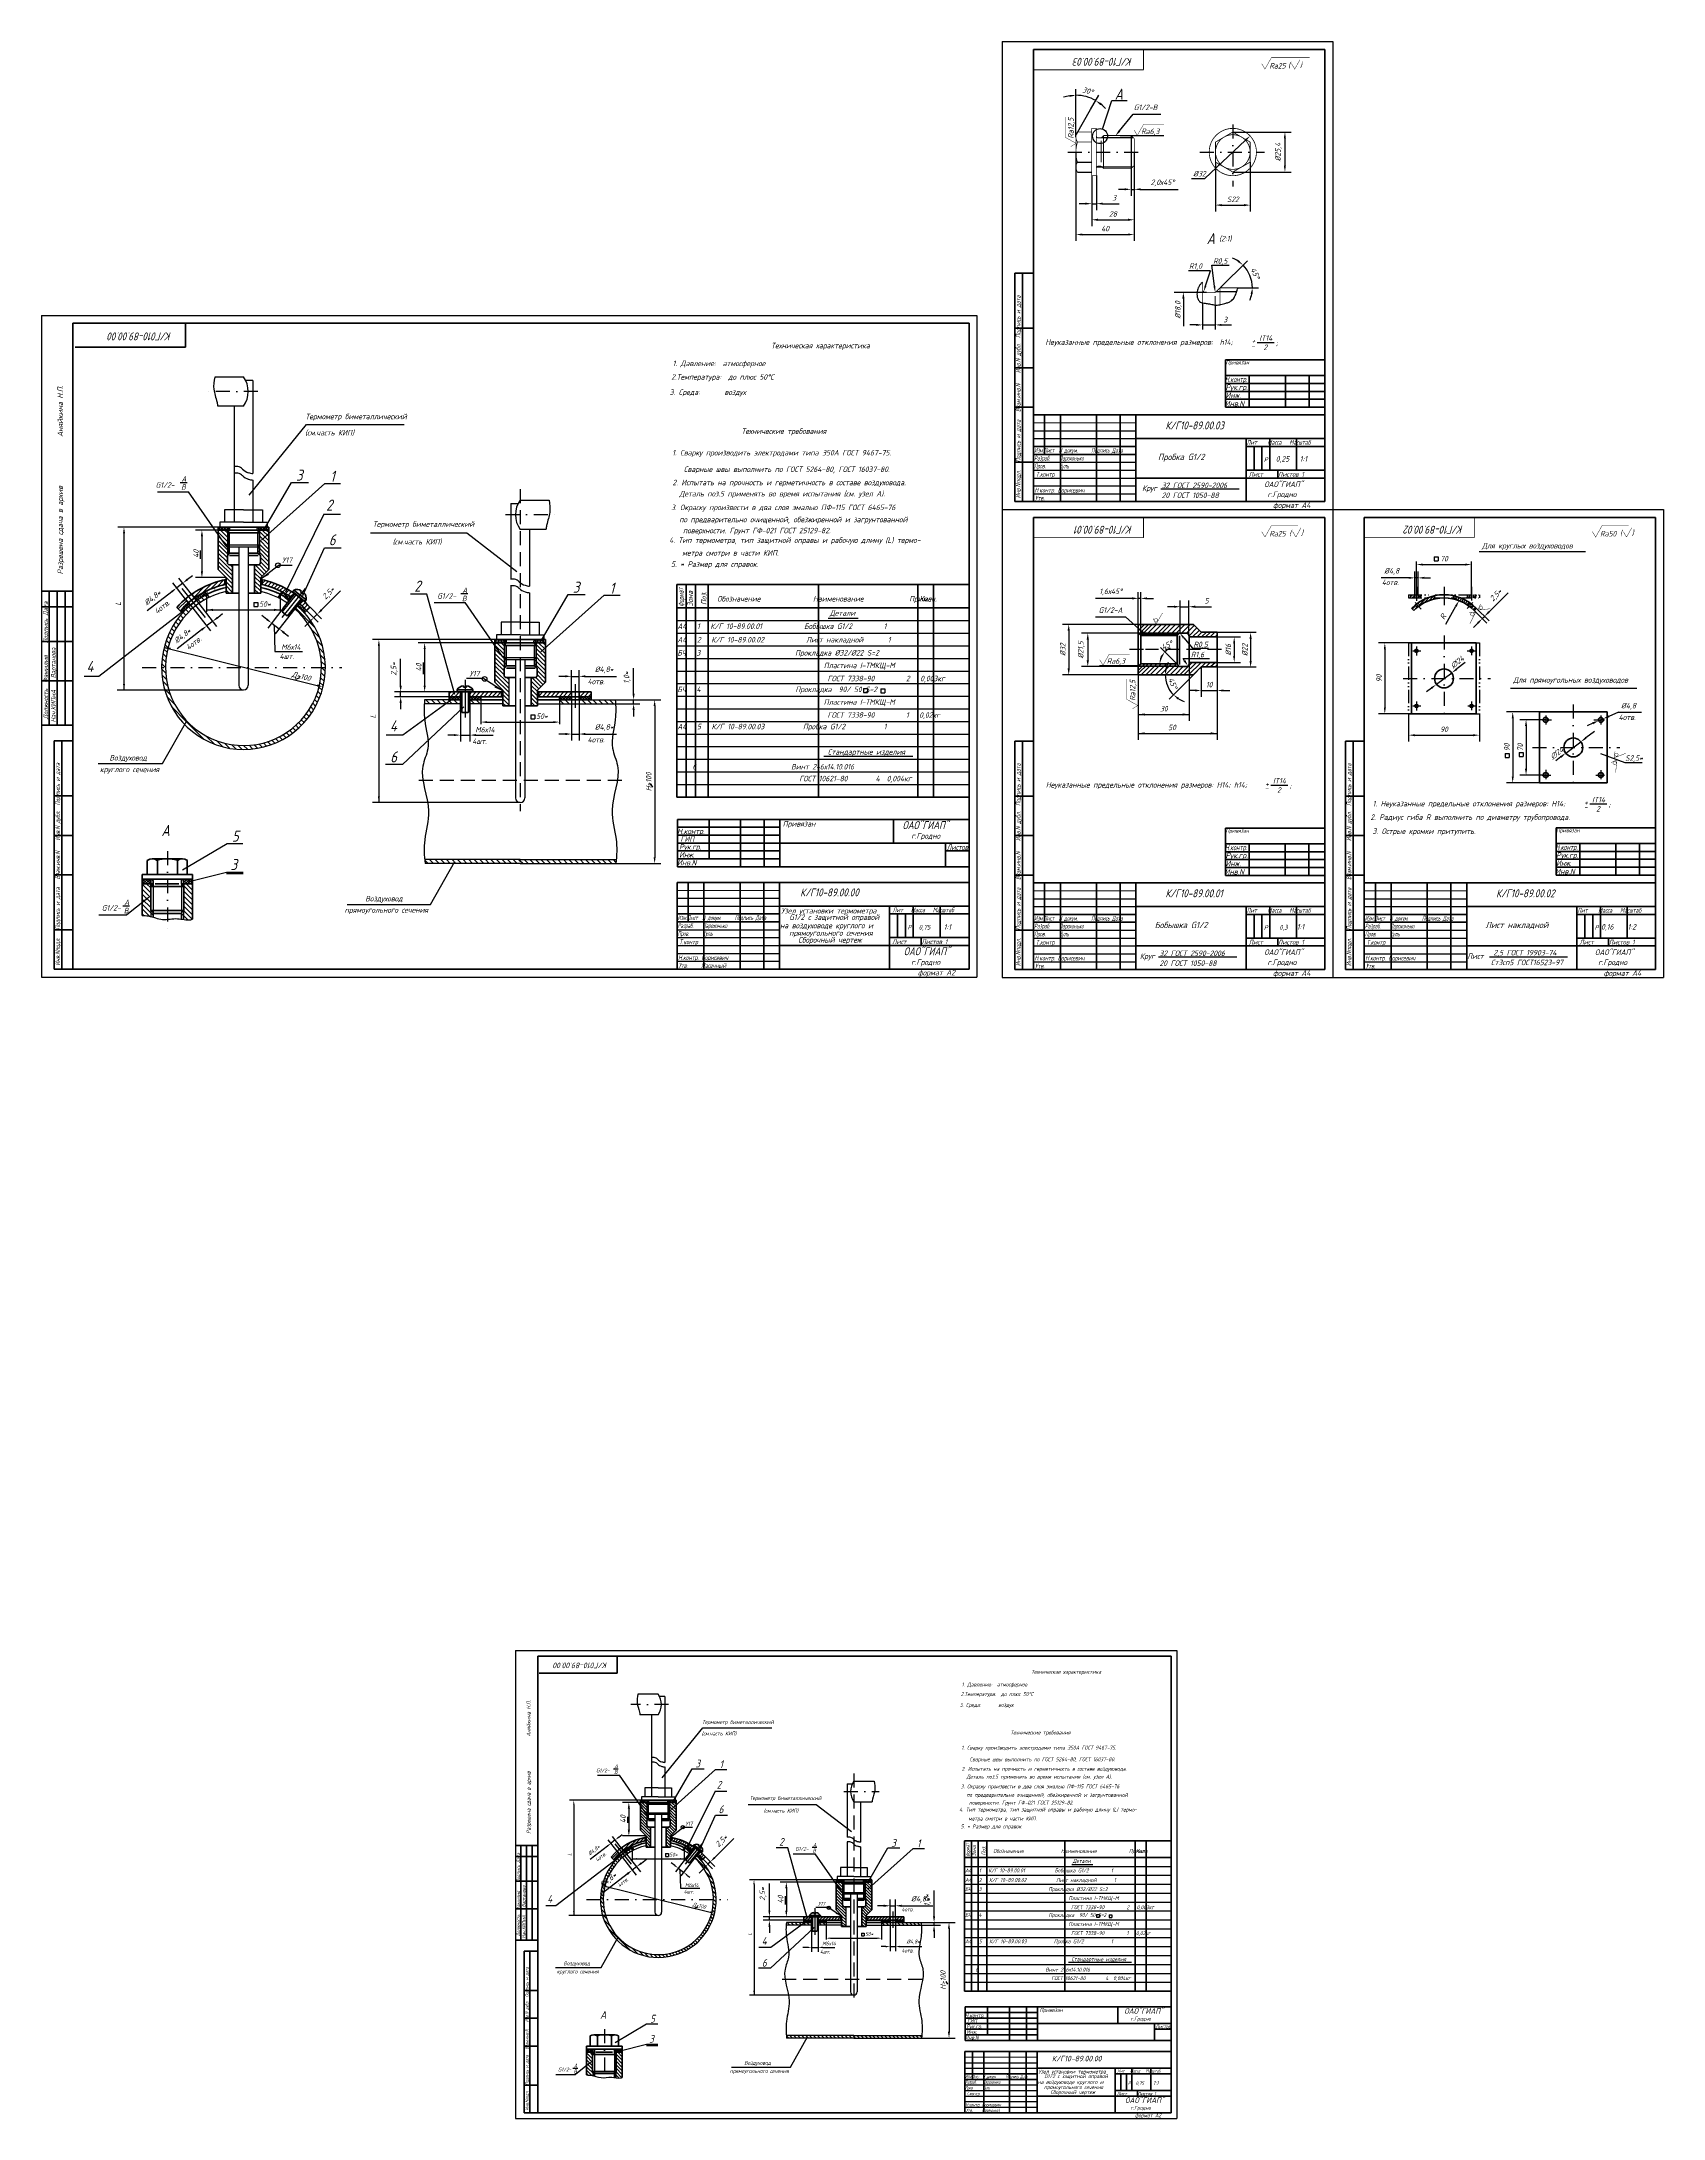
# Model space of a CAD drawing. Header units: inches. Extents: x 2286 to 3316, y 895 to 2213.
import ezdxf
from ezdxf.enums import TextEntityAlignment as Align

# ---------------------------------------------------------------- set-up
doc = ezdxf.new("R2010")
doc.units = ezdxf.units.IN
doc.header["$LTSCALE"] = 0.7
doc.header["$MEASUREMENT"] = 0
for name, pattern in [('ACAD_ISO12W100', [21, 12, -3, 0, -3, 0, -3]), ('DASHDOT', [25.4, 12.7, -6.35, 0, -6.35]), ('DASHED', [19.05, 12.7, -6.35])]:
    doc.linetypes.add(name, pattern=pattern)
doc.styles.add('ROMANC', font='romanc', dxfattribs={"width": 0.8, "oblique": 15, "height": 3.5})
doc.styles.get("Standard").update_dxf_attribs({"font": 'romand.shx', "width": 0.8, "oblique": 15, "height": 3.5})
doc.dimstyles.get("Standard").update_dxf_attribs({"dimtxt": 3.5, "dimasz": 4, "dimexe": 4, "dimexo": 0, "dimgap": 2, "dimtad": 1, "dimdec": 0, "dimdsep": 46, "dimtxsty": 'Standard', "dimcen": 0.09, "dimadec": 0, "dimazin": 0, "dimtfac": 1, "dimtdec": 0, "dimtmove": 0, "dimatfit": 3, "dimfxl": 0, "dimtolj": 1, "dimtzin": 0, "dimlwd": 25, "dimlwe": 25, "dimarcsym": 0})

# ---------------------------------------------------------------- blocks, each defined once
blk = doc.blocks.new('*D194')
at = {"color": 0, "lineweight": 25}
for p, q in [((2661.8, 1799.2), (2661.8, 1815.4)), ((2650.2, 1795.2), (2665.8, 1795.2)), ((2661.8, 1792.7), (2661.8, 1795.2)), ((2650.4, 1792.7), (2665.8, 1792.7)), ((2661.8, 1788.7), (2661.8, 1784.7))]:
    blk.add_line(p, q, dxfattribs=at)
for points in [[(2661.1, 1799.2), (2662.5, 1799.2), (2661.8, 1795.2)], [(2661.1, 1788.7), (2662.5, 1788.7), (2661.8, 1792.7)]]:
    blk.add_solid(points, dxfattribs=at)
at = {"layer": 'DEFPOINTS', "color": 0, "lineweight": 25}
for p in [(2650.2, 1795.2), (2661.8, 1795.2), (2650.4, 1792.7)]:
    blk.add_point(p, dxfattribs=at)
at = {"color": 0, "lineweight": 25, "insert": (2657.7, 1809.3), "char_height": 3.5, "attachment_point": 5, "rotation": 90}
blk.add_mtext('\\A1;1,0*', dxfattribs=at)
blk = doc.blocks.new('*D195')
at = {"color": 0, "lineweight": 25}
for p, q in [((2650.2, 1795.2), (2679.2, 1795.2)), ((2675.2, 1791.2), (2675.2, 1695.3)), ((2650.5, 1691.3), (2679.2, 1691.3))]:
    blk.add_line(p, q, dxfattribs=at)
for points in [[(2674.5, 1791.2), (2675.8, 1791.2), (2675.2, 1795.2)], [(2674.5, 1695.3), (2675.8, 1695.3), (2675.2, 1691.3)]]:
    blk.add_solid(points, dxfattribs=at)
at = {"layer": 'DEFPOINTS', "color": 0, "lineweight": 25}
for p in [(2650.2, 1795.2), (2650.5, 1691.3), (2675.2, 1691.3)]:
    blk.add_point(p, dxfattribs=at)
at = {"color": 0, "lineweight": 25, "insert": (2671.4, 1743.2), "char_height": 3.5, "attachment_point": 5, "rotation": 90}
blk.add_mtext('\\A1;H>100', dxfattribs=at)
blk = doc.blocks.new('*D196')
at = {"color": 0, "lineweight": 25}
for p, q in [((3004.9, 1854.3), (3000.9, 1854.3)), ((3008.9, 1837.5), (3008.9, 1858.3)), ((3008.9, 1854.3), (3014.4, 1854.3)), ((3014.4, 1835.9), (3014.4, 1858.3)), ((3018.4, 1854.3), (3028.8, 1854.3))]:
    blk.add_line(p, q, dxfattribs=at)
for points in [[(3004.9, 1855), (3004.9, 1853.6), (3008.9, 1854.3)], [(3018.4, 1855), (3018.4, 1853.6), (3014.4, 1854.3)]]:
    blk.add_solid(points, dxfattribs=at)
at = {"layer": 'DEFPOINTS', "color": 0, "lineweight": 25}
for p in [(3014.4, 1854.3), (3008.9, 1837.5), (3014.4, 1835.9)]:
    blk.add_point(p, dxfattribs=at)
at = {"color": 0, "lineweight": 25, "insert": (3025.6, 1858.1), "char_height": 3.5, "attachment_point": 5}
blk.add_mtext('\\A1;5', dxfattribs=at)
blk = doc.blocks.new('*D197')
at = {"color": 0, "lineweight": 25}
blk.add_line((3017.3, 1811.1), (3001.8, 1795.6), dxfattribs=at)
for start, end in [(180, 225), (154.3524, 167.1762), (237.8238, 250.6476)]:
    blk.add_arc((3017.3, 1811.1), 17.9, start, end, dxfattribs=at)
for points in [[(3000.5, 1815), (2999.2, 1815.1), (2999.4, 1811.1)], [(3007.3, 1795.4), (3008.2, 1796.4), (3004.6, 1798.4)]]:
    blk.add_solid(points, dxfattribs=at)
at = {"layer": 'DEFPOINTS', "color": 0, "lineweight": 25}
for p in [(2987.3, 1811.1), (3000, 1806.5), (3017.3, 1811.1), (3017.3, 1811.1), (3022.3, 1816.1)]:
    blk.add_point(p, dxfattribs=at)
at = {"color": 0, "lineweight": 25, "insert": (3004.2, 1805.7), "char_height": 3.5, "attachment_point": 5, "rotation": 292.5}
blk.add_mtext('\\A1;45°', dxfattribs=at)
blk = doc.blocks.new('*D188')
at = {"color": 0, "lineweight": 25}
for p, q in [((3205, 1851), (3217.1, 1863.1)), ((3195.3, 1852.2), (3203.5, 1843.9)), ((3196.7, 1853.6), (3205, 1845.4)), ((3200.7, 1846.8), (3202.1, 1848.2)), ((3197.9, 1843.9), (3195.1, 1841.1))]:
    blk.add_line(p, q, dxfattribs=at)
for points in [[(3197.4, 1844.4), (3198.4, 1843.5), (3200.7, 1846.8)], [(3204.5, 1851.5), (3205.4, 1850.5), (3202.1, 1848.2)]]:
    blk.add_solid(points, dxfattribs=at)
at = {"layer": 'DEFPOINTS', "color": 0, "lineweight": 25}
for p in [(3195.3, 1852.2), (3196.7, 1853.6), (3202.1, 1848.2)]:
    blk.add_point(p, dxfattribs=at)
at = {"color": 0, "lineweight": 25, "insert": (3209.5, 1861.4), "char_height": 3.5, "attachment_point": 5, "rotation": 45}
blk.add_mtext('\\A1;2,5*', dxfattribs=at)
blk = doc.blocks.new('*D198')
at = {"color": 0, "lineweight": 25}
for p, q in [((3237, 1787.5), (3216, 1787.5)), ((3220, 1783.5), (3220, 1746.5)), ((3237, 1742.5), (3216, 1742.5))]:
    blk.add_line(p, q, dxfattribs=at)
for points in [[(3219.4, 1783.5), (3220.7, 1783.5), (3220, 1787.5)], [(3219.4, 1746.5), (3220.7, 1746.5), (3220, 1742.5)]]:
    blk.add_solid(points, dxfattribs=at)
at = {"layer": 'DEFPOINTS', "color": 0, "lineweight": 25}
for p in [(3237, 1787.5), (3220, 1742.5), (3237, 1742.5)]:
    blk.add_point(p, dxfattribs=at)
at = {"color": 0, "lineweight": 25, "insert": (3216.3, 1765), "char_height": 3.5, "attachment_point": 5, "rotation": 90}
blk.add_mtext('\\A1;90', dxfattribs=at)
blk = doc.blocks.new('*D199')
at = {"color": 0, "lineweight": 25}
for p, q in [((3241, 1782.5), (3224.5, 1782.5)), ((3228.5, 1778.5), (3228.5, 1751.5)), ((3241, 1747.5), (3224.5, 1747.5))]:
    blk.add_line(p, q, dxfattribs=at)
for points in [[(3227.8, 1778.5), (3229.2, 1778.5), (3228.5, 1782.5)], [(3227.8, 1751.5), (3229.2, 1751.5), (3228.5, 1747.5)]]:
    blk.add_solid(points, dxfattribs=at)
at = {"layer": 'DEFPOINTS', "color": 0, "lineweight": 25}
for p in [(3241, 1782.5), (3228.5, 1747.5), (3241, 1747.5)]:
    blk.add_point(p, dxfattribs=at)
at = {"color": 0, "lineweight": 25, "insert": (3224.8, 1765), "char_height": 3.5, "attachment_point": 5, "rotation": 90}
blk.add_mtext('\\A1;70', dxfattribs=at)
blk = doc.blocks.new('*D189')
at = {"color": 0, "lineweight": 25}
blk.add_line((3177.5, 1843.2), (3184, 1854.6), dxfattribs=at)
blk.add_solid([(3183.4, 1855), (3184.5, 1854.3), (3185.9, 1858.1)], dxfattribs=at)
at = {"layer": 'DEFPOINTS', "color": 0, "lineweight": 25}
for p in [(3185.9, 1858.1), (3159.4, 1811.1)]:
    blk.add_point(p, dxfattribs=at)
at = {"color": 0, "lineweight": 25, "insert": (3175.8, 1847.9), "char_height": 3.5, "attachment_point": 5, "rotation": 60.6398}
blk.add_mtext('\\A1;R', dxfattribs=at)
blk = doc.blocks.new('*D200')
at = {"color": 0, "lineweight": 25}
for p, q in [((3155.8, 1831.3), (3134.8, 1831.3)), ((3138.8, 1827.3), (3138.8, 1790.3)), ((3155.8, 1786.3), (3134.8, 1786.3))]:
    blk.add_line(p, q, dxfattribs=at)
for points in [[(3138.2, 1827.3), (3139.5, 1827.3), (3138.8, 1831.3)], [(3138.2, 1790.3), (3139.5, 1790.3), (3138.8, 1786.3)]]:
    blk.add_solid(points, dxfattribs=at)
at = {"layer": 'DEFPOINTS', "color": 0, "lineweight": 25}
for p in [(3155.8, 1831.3), (3138.8, 1786.3), (3155.8, 1786.3)]:
    blk.add_point(p, dxfattribs=at)
at = {"color": 0, "lineweight": 25, "insert": (3135.1, 1808.8), "char_height": 3.5, "attachment_point": 5, "rotation": 90}
blk.add_mtext('\\A1;90', dxfattribs=at)
blk = doc.blocks.new('*D201')
at = {"color": 0, "lineweight": 25}
for p, q in [((2618.4, 1810.1), (2614.4, 1810.1)), ((2622.4, 1800.2), (2622.4, 1814.1)), ((2622.4, 1810.1), (2627.2, 1810.1)), ((2627.2, 1800.2), (2627.2, 1814.1)), ((2631.2, 1810.1), (2650.9, 1810.1))]:
    blk.add_line(p, q, dxfattribs=at)
for points in [[(2618.4, 1810.8), (2618.4, 1809.5), (2622.4, 1810.1)], [(2631.2, 1810.8), (2631.2, 1809.5), (2627.2, 1810.1)]]:
    blk.add_solid(points, dxfattribs=at)
at = {"layer": 'DEFPOINTS', "color": 0, "lineweight": 25}
for p in [(2627.2, 1810.1), (2622.4, 1800.2), (2627.2, 1800.2)]:
    blk.add_point(p, dxfattribs=at)
at = {"color": 0, "lineweight": 25, "insert": (2643.1, 1814.2), "char_height": 3.5, "attachment_point": 5}
blk.add_mtext('\\A1;%%C4,8*', dxfattribs=at)
blk = doc.blocks.new('*D202')
at = {"color": 0, "lineweight": 25}
for p, q in [((2513.9, 1804.2), (2513.9, 1821.3)), ((2544.8, 1800.2), (2509.9, 1800.2)), ((2544.8, 1797.2), (2509.9, 1797.2)), ((2513.9, 1797.2), (2513.9, 1800.2)), ((2513.9, 1793.2), (2513.9, 1789.2))]:
    blk.add_line(p, q, dxfattribs=at)
for points in [[(2513.2, 1804.2), (2514.6, 1804.2), (2513.9, 1800.2)], [(2513.2, 1793.2), (2514.6, 1793.2), (2513.9, 1797.2)]]:
    blk.add_solid(points, dxfattribs=at)
at = {"layer": 'DEFPOINTS', "color": 0, "lineweight": 25}
for p in [(2513.9, 1800.2), (2544.8, 1800.2), (2544.8, 1797.2)]:
    blk.add_point(p, dxfattribs=at)
at = {"color": 0, "lineweight": 25, "insert": (2509.8, 1814.8), "char_height": 3.5, "attachment_point": 5, "rotation": 90}
blk.add_mtext('\\A1;2,5*', dxfattribs=at)
blk = doc.blocks.new('*D203')
at = {"color": 0, "lineweight": 25}
for p, q in [((2381.9, 1853.4), (2393.1, 1838.9)), ((2385.7, 1856.3), (2396.9, 1841.8)), ((2397.7, 1847.5), (2400.8, 1849.9)), ((2387.5, 1839.6), (2371.9, 1827.5)), ((2394.5, 1845), (2390.7, 1842.1))]:
    blk.add_line(p, q, dxfattribs=at)
for points in [[(2397.3, 1848), (2398.1, 1846.9), (2394.5, 1845)], [(2387.1, 1840.2), (2387.9, 1839.1), (2390.7, 1842.1)]]:
    blk.add_solid(points, dxfattribs=at)
at = {"layer": 'DEFPOINTS', "color": 0, "lineweight": 25}
for p in [(2381.9, 1853.4), (2385.7, 1856.3), (2390.7, 1842.1)]:
    blk.add_point(p, dxfattribs=at)
at = {"color": 0, "lineweight": 25, "insert": (2375.6, 1835.6), "char_height": 3.5, "attachment_point": 5, "rotation": 37.7083}
blk.add_mtext('\\A1;%%C4,8*', dxfattribs=at)
blk = doc.blocks.new('*D204')
at = {"color": 0, "lineweight": 25}
for p, q in [((2463.7, 1852.3), (2475.8, 1864.4)), ((2454.3, 1851.8), (2461.6, 1844.5)), ((2456.4, 1854), (2463.7, 1846.7)), ((2458.7, 1847.4), (2460.9, 1849.5)), ((2455.9, 1844.5), (2453.1, 1841.7))]:
    blk.add_line(p, q, dxfattribs=at)
for points in [[(2455.4, 1845), (2456.4, 1844.1), (2458.7, 1847.4)], [(2463.2, 1852.8), (2464.2, 1851.8), (2460.9, 1849.5)]]:
    blk.add_solid(points, dxfattribs=at)
at = {"layer": 'DEFPOINTS', "color": 0, "lineweight": 25}
for p in [(2454.3, 1851.8), (2456.4, 1854), (2460.9, 1849.5)]:
    blk.add_point(p, dxfattribs=at)
at = {"color": 0, "lineweight": 25, "insert": (2468.3, 1862.7), "char_height": 3.5, "attachment_point": 5, "rotation": 45}
blk.add_mtext('\\A1;2,5*', dxfattribs=at)
blk = doc.blocks.new('*X23')
at = {"color": 0}
for p, q in [((571.6, 519.5), (573.1, 521)), ((571.6, 517.7), (574.4, 520.5)), ((574.4, 517.6), (571.6, 520.4)), ((571.6, 515.9), (574.4, 518.7)), ((574.4, 515.8), (571.6, 518.6)), ((572.8, 515.6), (571.6, 516.8)), ((574.4, 519.4), (572.8, 521)), ((573, 515.6), (574.4, 516.9)), ((571.6, 494.4), (571.7, 494.5)), ((571.6, 492.6), (573.5, 494.5)), ((571.6, 490.8), (574.4, 493.5)), ((574.4, 490.7), (571.6, 493.5)), ((571.6, 489), (574.4, 491.7)), ((574.3, 489), (571.6, 491.7)), ((572.5, 489), (571.6, 489.9)), ((574.4, 492.5), (572.3, 494.5)), ((573.4, 489), (574.4, 490)), ((574.4, 494.3), (574.1, 494.5))]:
    blk.add_line(p, q, dxfattribs=at)
blk = doc.blocks.new('*D205')
at = {"color": 0, "lineweight": 25}
for p, q in [((2942.7, 2153.7), (2942.7, 2182.9)), ((2952, 2169.8), (2957.3, 2179))]:
    blk.add_line(p, q, dxfattribs=at)
for start, end in [(99.0922, 108.1844), (60.0593, 90), (41.8749, 50.9671)]:
    blk.add_arc((2942.7, 2153.7), 25.2, start, end, dxfattribs=at)
for points in [[(2938.7, 2179.2), (2938.8, 2177.9), (2942.7, 2178.9)], [(2958.2, 2172.7), (2959, 2173.8), (2955.3, 2175.5)]]:
    blk.add_solid(points, dxfattribs=at)
at = {"layer": 'DEFPOINTS', "color": 0, "lineweight": 25}
for p in [(2951.3, 2177.4), (2952, 2169.8), (2942.7, 2152.4), (2943, 2154.2), (2942.7, 2142.9)]:
    blk.add_point(p, dxfattribs=at)
at = {"color": 0, "lineweight": 25, "insert": (2950.2, 2181.7), "char_height": 3.5, "attachment_point": 5, "rotation": 345.0297}
blk.add_mtext('\\A1;30°', dxfattribs=at)
blk = doc.blocks.new('*D206')
at = {"color": 0, "lineweight": 25}
for p, q in [((2977.7, 2132.4), (2977.7, 2115.2)), ((2979.7, 2134.4), (2979.7, 2115.2)), ((2973.7, 2119.2), (2969.7, 2119.2)), ((2977.7, 2119.2), (2979.7, 2119.2)), ((2983.7, 2119.2), (3007.7, 2119.2))]:
    blk.add_line(p, q, dxfattribs=at)
for points in [[(2973.7, 2119.9), (2973.7, 2118.6), (2977.7, 2119.2)], [(2983.7, 2119.9), (2983.7, 2118.6), (2979.7, 2119.2)]]:
    blk.add_solid(points, dxfattribs=at)
at = {"layer": 'DEFPOINTS', "color": 0, "lineweight": 25}
for p in [(2977.7, 2132.4), (2979.7, 2134.4), (2979.7, 2119.2)]:
    blk.add_point(p, dxfattribs=at)
at = {"color": 0, "lineweight": 25, "insert": (2997.7, 2123.3), "char_height": 3.5, "attachment_point": 5}
blk.add_mtext('\\A1;2,0х45%%D', dxfattribs=at)
blk = doc.blocks.new('*D190')
at = {"color": 0, "lineweight": 25}
for p, q in [((2952.7, 2127.9), (2952.7, 2106.1)), ((2955.7, 2127.9), (2955.7, 2106.1)), ((2948.7, 2110.1), (2944.7, 2110.1)), ((2952.7, 2110.1), (2955.7, 2110.1)), ((2959.7, 2110.1), (2970.2, 2110.1))]:
    blk.add_line(p, q, dxfattribs=at)
for points in [[(2948.7, 2110.8), (2948.7, 2109.5), (2952.7, 2110.1)], [(2959.7, 2110.8), (2959.7, 2109.5), (2955.7, 2110.1)]]:
    blk.add_solid(points, dxfattribs=at)
at = {"layer": 'DEFPOINTS', "color": 0, "lineweight": 25}
for p in [(2952.7, 2127.9), (2955.7, 2127.9), (2955.7, 2110.1)]:
    blk.add_point(p, dxfattribs=at)
at = {"color": 0, "lineweight": 25, "insert": (2967, 2113.9), "char_height": 3.5, "attachment_point": 5}
blk.add_mtext('\\A1;3', dxfattribs=at)
blk = doc.blocks.new('*D191')
at = {"color": 0, "lineweight": 25}
for p, q in [((2952.7, 2127.9), (2952.7, 2095.9)), ((2979.7, 2134.4), (2979.7, 2095.9)), ((2956.7, 2099.9), (2975.7, 2099.9))]:
    blk.add_line(p, q, dxfattribs=at)
for points in [[(2956.7, 2100.6), (2956.7, 2099.2), (2952.7, 2099.9)], [(2975.7, 2100.6), (2975.7, 2099.2), (2979.7, 2099.9)]]:
    blk.add_solid(points, dxfattribs=at)
at = {"layer": 'DEFPOINTS', "color": 0, "lineweight": 25}
for p in [(2952.7, 2127.9), (2979.7, 2134.4), (2979.7, 2099.9)]:
    blk.add_point(p, dxfattribs=at)
at = {"color": 0, "lineweight": 25, "insert": (2966.2, 2103.6), "char_height": 3.5, "attachment_point": 5}
blk.add_mtext('\\A1;28', dxfattribs=at)
blk = doc.blocks.new('*D207')
at = {"color": 0, "lineweight": 25}
for p, q in [((2942.7, 2142.9), (2942.7, 2086.5)), ((2979.7, 2142.9), (2979.7, 2086.5)), ((2946.7, 2090.5), (2975.7, 2090.5))]:
    blk.add_line(p, q, dxfattribs=at)
for points in [[(2946.7, 2091.2), (2946.7, 2089.9), (2942.7, 2090.5)], [(2975.7, 2091.2), (2975.7, 2089.9), (2979.7, 2090.5)]]:
    blk.add_solid(points, dxfattribs=at)
at = {"layer": 'DEFPOINTS', "color": 0, "lineweight": 25}
for p in [(2942.7, 2142.9), (2979.7, 2142.9), (2979.7, 2090.5)]:
    blk.add_point(p, dxfattribs=at)
at = {"color": 0, "lineweight": 25, "insert": (2961.2, 2094.3), "char_height": 3.5, "attachment_point": 5}
blk.add_mtext('\\A1;40', dxfattribs=at)
blk = doc.blocks.new('*D208')
at = {"color": 0, "lineweight": 25}
for p, q in [((3034.2, 2056.7), (3051.6, 2073.9)), ((3045.5, 2056.7), (3058.7, 2056.7))]:
    blk.add_line(p, q, dxfattribs=at)
for start, end in [(55.8328, 67.0256), (0, 44.64), (337.6144, 348.8072)]:
    blk.add_arc((3034.2, 2056.7), 20.5, start, end, dxfattribs=at)
for points in [[(3046.1, 2074.2), (3045.3, 2073.2), (3048.8, 2071.1)], [(3053.6, 2052.8), (3055, 2052.7), (3054.7, 2056.7)]]:
    blk.add_solid(points, dxfattribs=at)
at = {"layer": 'DEFPOINTS', "color": 0, "lineweight": 25}
for p in [(3034.2, 2056.7), (3034.2, 2056.7), (3045.5, 2056.7), (3054, 2062), (3031.4, 2054)]:
    blk.add_point(p, dxfattribs=at)
at = {"color": 0, "lineweight": 25, "insert": (3056.6, 2065.9), "char_height": 3.5, "attachment_point": 5, "rotation": 292.32}
blk.add_mtext('\\A1;45°', dxfattribs=at)
blk = doc.blocks.new('*D192')
at = {"color": 0, "lineweight": 25}
for p, q in [((3042.3, 2155.6), (3079.4, 2155.6)), ((3075.4, 2151.6), (3075.4, 2134.2)), ((3042.3, 2130.2), (3079.4, 2130.2))]:
    blk.add_line(p, q, dxfattribs=at)
for points in [[(3074.7, 2151.6), (3076, 2151.6), (3075.4, 2155.6)], [(3074.7, 2134.2), (3076, 2134.2), (3075.4, 2130.2)]]:
    blk.add_solid(points, dxfattribs=at)
at = {"layer": 'DEFPOINTS', "color": 0, "lineweight": 25}
for p in [(3042.3, 2155.6), (3042.3, 2130.2), (3075.4, 2130.2)]:
    blk.add_point(p, dxfattribs=at)
at = {"color": 0, "lineweight": 25, "insert": (3071.3, 2142.9), "char_height": 3.5, "attachment_point": 5, "rotation": 90}
blk.add_mtext('\\A1;%%C25,4', dxfattribs=at)
blk = doc.blocks.new('*D193')
at = {"color": 0, "lineweight": 25}
for p, q in [((3031.3, 2136.5), (3031.3, 2105.2)), ((3053.3, 2136.5), (3053.3, 2105.2)), ((3035.3, 2109.2), (3049.3, 2109.2))]:
    blk.add_line(p, q, dxfattribs=at)
for points in [[(3035.3, 2109.9), (3035.3, 2108.5), (3031.3, 2109.2)], [(3049.3, 2109.9), (3049.3, 2108.5), (3053.3, 2109.2)]]:
    blk.add_solid(points, dxfattribs=at)
at = {"layer": 'DEFPOINTS', "color": 0, "lineweight": 25}
for p in [(3031.3, 2136.5), (3053.3, 2136.5), (3053.3, 2109.2)]:
    blk.add_point(p, dxfattribs=at)
at = {"color": 0, "lineweight": 25, "insert": (3042.3, 2112.9), "char_height": 3.5, "attachment_point": 5}
blk.add_mtext('\\A1;S22', dxfattribs=at)
blk = doc.blocks.new('*D209')
at = {"color": 0, "lineweight": 25}
for p, q in [((2398.1, 1902.9), (2383.7, 1902.9)), ((2387.7, 1898.9), (2387.7, 1876.8)), ((2403.1, 1872.8), (2383.7, 1872.8))]:
    blk.add_line(p, q, dxfattribs=at)
for points in [[(2387, 1898.9), (2388.4, 1898.9), (2387.7, 1902.9)], [(2387, 1876.8), (2388.4, 1876.8), (2387.7, 1872.8)]]:
    blk.add_solid(points, dxfattribs=at)
at = {"layer": 'DEFPOINTS', "color": 0, "lineweight": 25}
for p in [(2398.1, 1902.9), (2387.7, 1872.8), (2403.1, 1872.8)]:
    blk.add_point(p, dxfattribs=at)
at = {"color": 0, "lineweight": 25, "insert": (2383.9, 1887.9), "char_height": 3.5, "attachment_point": 5, "rotation": 90}
blk.add_mtext('\\A1;40', dxfattribs=at)
blk = doc.blocks.new('*D210')
at = {"color": 0, "lineweight": 25}
for p, q in [((2573.8, 1831.4), (2525.1, 1831.4)), ((2529.1, 1827.4), (2529.1, 1804.2)), ((2544.8, 1800.2), (2525.1, 1800.2))]:
    blk.add_line(p, q, dxfattribs=at)
for points in [[(2528.5, 1827.4), (2529.8, 1827.4), (2529.1, 1831.4)], [(2528.5, 1804.2), (2529.8, 1804.2), (2529.1, 1800.2)]]:
    blk.add_solid(points, dxfattribs=at)
at = {"layer": 'DEFPOINTS', "color": 0, "lineweight": 25}
for p in [(2573.8, 1831.4), (2529.1, 1800.2), (2544.8, 1800.2)]:
    blk.add_point(p, dxfattribs=at)
at = {"color": 0, "lineweight": 25, "insert": (2525.4, 1815.8), "char_height": 3.5, "attachment_point": 5, "rotation": 90}
blk.add_mtext('\\A1;40', dxfattribs=at)
blk = doc.blocks.new('*D211')
at = {"color": 0, "lineweight": 25}
for p, q in [((3032.3, 1835.1), (3047.2, 1835.1)), ((3043.2, 1831.1), (3043.2, 1823)), ((3032.3, 1819), (3047.2, 1819))]:
    blk.add_line(p, q, dxfattribs=at)
for points in [[(3042.5, 1831.1), (3043.8, 1831.1), (3043.2, 1835.1)], [(3042.5, 1823), (3043.8, 1823), (3043.2, 1819)]]:
    blk.add_solid(points, dxfattribs=at)
at = {"layer": 'DEFPOINTS', "color": 0, "lineweight": 25}
for p in [(3032.3, 1835.1), (3032.3, 1819), (3043.2, 1819)]:
    blk.add_point(p, dxfattribs=at)
at = {"color": 0, "lineweight": 25, "insert": (3039.4, 1827), "char_height": 3.5, "attachment_point": 5, "rotation": 90}
blk.add_mtext('\\A1;%%C16', dxfattribs=at)
blk = doc.blocks.new('*D273')
at = {"color": 0, "lineweight": 25}
for p, q in [((2852.6, 1023.2), (2852.6, 1039.4)), ((2844.4, 1019.2), (2856.6, 1019.2)), ((2844.5, 1017.5), (2856.6, 1017.5)), ((2852.6, 1017.5), (2852.6, 1019.2)), ((2852.6, 1013.5), (2852.6, 1009.5))]:
    blk.add_line(p, q, dxfattribs=at)
for points in [[(2851.9, 1023.2), (2853.3, 1023.2), (2852.6, 1019.2)], [(2851.9, 1013.5), (2853.3, 1013.5), (2852.6, 1017.5)]]:
    blk.add_solid(points, dxfattribs=at)
at = {"layer": 'DEFPOINTS', "color": 0, "lineweight": 25}
for p in [(2844.4, 1019.2), (2844.5, 1017.5), (2852.6, 1019.2)]:
    blk.add_point(p, dxfattribs=at)
at = {"color": 0, "lineweight": 25, "insert": (2848.5, 1033.3), "char_height": 3.5, "attachment_point": 5, "rotation": 90}
blk.add_mtext('\\A1;1,0*', dxfattribs=at)
blk = doc.blocks.new('*D274')
at = {"color": 0, "lineweight": 25}
for p, q in [((2844.4, 1019.2), (2866.1, 1019.2)), ((2862.1, 1015.2), (2862.1, 949.8)), ((2844.6, 945.8), (2866.1, 945.8))]:
    blk.add_line(p, q, dxfattribs=at)
for points in [[(2861.4, 1015.2), (2862.7, 1015.2), (2862.1, 1019.2)], [(2861.4, 949.8), (2862.7, 949.8), (2862.1, 945.8)]]:
    blk.add_solid(points, dxfattribs=at)
at = {"layer": 'DEFPOINTS', "color": 0, "lineweight": 25}
for p in [(2844.4, 1019.2), (2844.6, 945.8), (2862.1, 945.8)]:
    blk.add_point(p, dxfattribs=at)
at = {"color": 0, "lineweight": 25, "insert": (2858.3, 982.5), "char_height": 3.5, "attachment_point": 5, "rotation": 90}
blk.add_mtext('\\A1;H>100', dxfattribs=at)
blk = doc.blocks.new('*D275')
at = {"color": 0, "lineweight": 25}
for p, q in [((2820.7, 1029.8), (2816.7, 1029.8)), ((2824.7, 1022.8), (2824.7, 1033.8)), ((2824.7, 1029.8), (2828.1, 1029.8)), ((2828.1, 1022.8), (2828.1, 1033.8)), ((2832.1, 1029.8), (2851.9, 1029.8))]:
    blk.add_line(p, q, dxfattribs=at)
for points in [[(2820.7, 1030.5), (2820.7, 1029.1), (2824.7, 1029.8)], [(2832.1, 1030.5), (2832.1, 1029.1), (2828.1, 1029.8)]]:
    blk.add_solid(points, dxfattribs=at)
at = {"layer": 'DEFPOINTS', "color": 0, "lineweight": 25}
for p in [(2828.1, 1029.8), (2824.7, 1022.8), (2828.1, 1022.8)]:
    blk.add_point(p, dxfattribs=at)
at = {"color": 0, "lineweight": 25, "insert": (2844, 1033.9), "char_height": 3.5, "attachment_point": 5}
blk.add_mtext('\\A1;%%C4,8*', dxfattribs=at)
blk = doc.blocks.new('*D276')
at = {"color": 0, "lineweight": 25}
for p, q in [((2748, 1026.8), (2748, 1043.9)), ((2769.9, 1022.8), (2744, 1022.8)), ((2769.9, 1020.6), (2744, 1020.6)), ((2748, 1020.6), (2748, 1022.8)), ((2748, 1016.6), (2748, 1012.6))]:
    blk.add_line(p, q, dxfattribs=at)
for points in [[(2747.4, 1026.8), (2748.7, 1026.8), (2748, 1022.8)], [(2747.4, 1016.6), (2748.7, 1016.6), (2748, 1020.6)]]:
    blk.add_solid(points, dxfattribs=at)
at = {"layer": 'DEFPOINTS', "color": 0, "lineweight": 25}
for p in [(2748, 1022.8), (2769.9, 1022.8), (2769.9, 1020.6)]:
    blk.add_point(p, dxfattribs=at)
at = {"color": 0, "lineweight": 25, "insert": (2744, 1037.3), "char_height": 3.5, "attachment_point": 5, "rotation": 90}
blk.add_mtext('\\A1;2,5*', dxfattribs=at)
blk = doc.blocks.new('*D277')
at = {"color": 0, "lineweight": 25}
for p, q in [((2654.7, 1060.4), (2663.4, 1049.2)), ((2657.4, 1062.5), (2666.1, 1051.3)), ((2666.8, 1056.9), (2669.9, 1059.4)), ((2657.8, 1049.9), (2642.1, 1037.8)), ((2663.6, 1054.5), (2660.9, 1052.4))]:
    blk.add_line(p, q, dxfattribs=at)
for points in [[(2666.4, 1057.4), (2667.2, 1056.4), (2663.6, 1054.5)], [(2657.3, 1050.5), (2658.2, 1049.4), (2660.9, 1052.4)]]:
    blk.add_solid(points, dxfattribs=at)
at = {"layer": 'DEFPOINTS', "color": 0, "lineweight": 25}
for p in [(2654.7, 1060.4), (2657.4, 1062.5), (2660.9, 1052.4)]:
    blk.add_point(p, dxfattribs=at)
at = {"color": 0, "lineweight": 25, "insert": (2645.8, 1045.9), "char_height": 3.5, "attachment_point": 5, "rotation": 37.7083}
blk.add_mtext('\\A1;%%C4,8*', dxfattribs=at)
blk = doc.blocks.new('*D278')
at = {"color": 0, "lineweight": 25}
for p, q in [((2713.4, 1060.4), (2725.5, 1072.5)), ((2705.9, 1059.3), (2711.9, 1053.3)), ((2707.4, 1060.8), (2713.4, 1054.8)), ((2709, 1056.1), (2710.5, 1057.6)), ((2706.2, 1053.3), (2703.4, 1050.5))]:
    blk.add_line(p, q, dxfattribs=at)
for points in [[(2705.7, 1053.8), (2706.7, 1052.8), (2709, 1056.1)], [(2712.9, 1060.9), (2713.8, 1060), (2710.5, 1057.6)]]:
    blk.add_solid(points, dxfattribs=at)
at = {"layer": 'DEFPOINTS', "color": 0, "lineweight": 25}
for p in [(2705.9, 1059.3), (2707.4, 1060.8), (2710.5, 1057.6)]:
    blk.add_point(p, dxfattribs=at)
at = {"color": 0, "lineweight": 25, "insert": (2717.9, 1070.8), "char_height": 3.5, "attachment_point": 5, "rotation": 45}
blk.add_mtext('\\A1;2,5*', dxfattribs=at)
blk = doc.blocks.new('*D279')
at = {"color": 0, "lineweight": 25}
for p, q in [((2666.1, 1095.4), (2654.8, 1095.4)), ((2658.8, 1091.4), (2658.8, 1078.1)), ((2669.7, 1074.1), (2654.8, 1074.1))]:
    blk.add_line(p, q, dxfattribs=at)
for points in [[(2658.1, 1091.4), (2659.5, 1091.4), (2658.8, 1095.4)], [(2658.1, 1078.1), (2659.5, 1078.1), (2658.8, 1074.1)]]:
    blk.add_solid(points, dxfattribs=at)
at = {"layer": 'DEFPOINTS', "color": 0, "lineweight": 25}
for p in [(2666.1, 1095.4), (2658.8, 1074.1), (2669.7, 1074.1)]:
    blk.add_point(p, dxfattribs=at)
at = {"color": 0, "lineweight": 25, "insert": (2655, 1084.8), "char_height": 3.5, "attachment_point": 5, "rotation": 90}
blk.add_mtext('\\A1;40', dxfattribs=at)
blk = doc.blocks.new('*D272')
at = {"color": 0, "lineweight": 25}
for p, q in [((2790.4, 1044.8), (2754.8, 1044.8)), ((2758.8, 1040.8), (2758.8, 1026.8)), ((2769.9, 1022.8), (2754.8, 1022.8))]:
    blk.add_line(p, q, dxfattribs=at)
for points in [[(2758.1, 1040.8), (2759.5, 1040.8), (2758.8, 1044.8)], [(2758.1, 1026.8), (2759.5, 1026.8), (2758.8, 1022.8)]]:
    blk.add_solid(points, dxfattribs=at)
at = {"layer": 'DEFPOINTS', "color": 0, "lineweight": 25}
for p in [(2790.4, 1044.8), (2758.8, 1022.8), (2769.9, 1022.8)]:
    blk.add_point(p, dxfattribs=at)
at = {"color": 0, "lineweight": 25, "insert": (2755.1, 1033.8), "char_height": 3.5, "attachment_point": 5, "rotation": 90}
blk.add_mtext('\\A1;40', dxfattribs=at)

msp = doc.modelspace()

# ---------------------------------------------------------------- hatches: boundary and pattern name
at = {"lineweight": 25}
h = msp.add_hatch(dxfattribs=at)
h.set_pattern_fill('ANSI37', color=256, scale=10, angle=90, style=0)
h.set_pattern_definition([(135, (-3030.1486, 735.5418), (-0.88388348, -0.88388348), []), (225, (-3030.1486, 735.5418), (0.88388348, -0.88388348), [])])
h.paths.add_polyline_path([(2404.4, 1904.9), (2399.1, 1904.9), (2398.1, 1904.9), (2398.1, 1902.9), (2404.4, 1902.9)])
h.paths.add_polyline_path([(2430.1, 1904.9), (2423.8, 1904.9), (2423.8, 1902.9), (2424.7, 1902.9), (2430.1, 1902.9)])
h = msp.add_hatch(dxfattribs=at)
h.set_pattern_fill('ANSI31', color=256, scale=15, style=0)
h.set_pattern_definition([(45, (-3030.1486, 740.5418), (-1.3258252, 1.3258252), [])])
h.paths.add_polyline_path([(2425.9, 1871.5), (2425.9, 1868.4, -0.096316), (2444.8, 1860.2), (2446.7, 1862.5, 0.100296)])
h.paths.add_polyline_path([(2451.4, 1858.8), (2449.5, 1856.5, -0.030855), (2454.3, 1851.8), (2456.4, 1854, 0.030615)])
edge = h.paths.add_edge_path()
edge.add_line((2381, 1862.1), (2383.1, 1860))
edge.add_arc((2414.1, 1815.7), 54, 102.622, 124.9752, ccw=False)
edge.add_line((2402.3, 1868.4), (2402.3, 1871.5))
edge.add_arc((2414.1, 1815.7), 57, 101.9476, 125.5079)
edge = h.paths.add_edge_path()
edge.add_line((2379.3, 1857), (2377.2, 1859.2))
edge.add_arc((2414.1, 1815.7), 57, 130.3711, 138.017)
edge.add_line((2371.7, 1853.9), (2373.8, 1851.8))
edge.add_arc((2414.1, 1815.7), 54, 130.1133, 138.1847, ccw=False)
h = msp.add_hatch(dxfattribs=at)
h.set_pattern_fill('ANSI31', color=256, scale=10, style=0)
h.set_pattern_definition([(45, (-3041.5008, 740.9271), (-0.88388348, 0.88388348), [])])
h.paths.add_polyline_path([(3170.4, 1859.2), (3170.4, 1861.3, 0.101482), (3159.7, 1856.6), (3161.1, 1855.2, -0.094372)])
h.paths.add_polyline_path([(3159.5, 1854), (3158.1, 1855.4, 0.025906), (3155.8, 1853.4), (3157.2, 1851.9, -0.027832)])
edge = h.paths.add_edge_path()
edge.add_line((3159.9, 1861.9), (3159.9, 1859.9))
edge.add_line((3159.9, 1859.9), (3161.5, 1859.9))
edge.add_spline(control_points=[(3161.5, 1859.9), (3161.5, 1860.2), (3161.6, 1860.8), (3162, 1861.3), (3162, 1861.7), (3162, 1861.9)], knot_values=[3.445967, 3.445967, 3.445967, 3.445967, 4.194938, 4.88426, 5.408841, 5.408841, 5.408841, 5.408841], degree=3, periodic=0)
edge.add_line((3162, 1861.9), (3159.9, 1861.9))
edge = h.paths.add_edge_path()
edge.add_line((3157.9, 1861.9), (3155.4, 1861.9))
edge.add_spline(control_points=[(3155.4, 1861.9), (3155.4, 1861.7), (3155.4, 1861.3), (3155, 1860.8), (3154.9, 1860.2), (3154.9, 1859.9)], knot_values=[3.445967, 3.445967, 3.445967, 3.445967, 3.970549, 4.65987, 5.408841, 5.408841, 5.408841, 5.408841], degree=3, periodic=0)
edge.add_line((3154.9, 1859.9), (3157.9, 1859.9))
edge.add_line((3157.9, 1859.9), (3157.9, 1861.9))
edge = h.paths.add_edge_path()
edge.add_line((3192.9, 1859.9), (3192.9, 1861.9))
edge.add_line((3192.9, 1861.9), (3191.5, 1861.9))
edge.add_spline(control_points=[(3191.5, 1861.9), (3191.5, 1861.8), (3191.4, 1861.5), (3191.1, 1861), (3191, 1860.3), (3191, 1859.9)], knot_values=[3.725192, 3.725192, 3.725192, 3.725192, 3.970549, 4.65987, 5.641171, 5.641171, 5.641171, 5.641171], degree=3, periodic=0)
edge.add_line((3191, 1859.9), (3192.9, 1859.9))
h.paths.add_polyline_path([(3186.9, 1859.9), (3182.4, 1859.9), (3182.4, 1859.2, -0.094372), (3191.6, 1855.2), (3193, 1856.6, 0.060641)])
edge = h.paths.add_edge_path()
edge.add_spline(control_points=[(3196.4, 1859.9), (3196.4, 1860.3), (3196.5, 1861.1), (3196.9, 1861.6), (3196.9, 1861.9), (3196.9, 1861.9)], knot_values=[3.821337, 3.821337, 3.821337, 3.821337, 4.883646, 5.572968, 5.722179, 5.722179, 5.722179, 5.722179], degree=3, periodic=0)
edge.add_line((3196.9, 1861.9), (3194.9, 1861.9))
edge.add_line((3194.9, 1861.9), (3194.9, 1859.9))
edge.add_line((3194.9, 1859.9), (3196.4, 1859.9))
h.paths.add_polyline_path([(3194.7, 1855.4), (3193.2, 1854, -0.027832), (3195.5, 1851.9), (3196.9, 1853.4, 0.025906)])
h = msp.add_hatch(dxfattribs=at)
h.set_pattern_fill('ANSI37', color=256, scale=10, angle=90, style=0)
h.set_pattern_definition([(135, (-3016.2558, 735.5418), (-0.88388348, -0.88388348), []), (225, (-3016.2558, 735.5418), (0.88388348, -0.88388348), [])])
h.paths.add_polyline_path([(2580, 1833.4), (2574.8, 1833.4), (2573.8, 1833.4), (2573.8, 1831.4), (2580, 1831.4)])
h.paths.add_polyline_path([(2605.8, 1833.4), (2599.5, 1833.4), (2599.5, 1831.4), (2600.4, 1831.4), (2605.8, 1831.4)])
h = msp.add_hatch(dxfattribs=at)
h.set_pattern_fill('ANSI31', color=256, scale=15, style=0)
h.set_pattern_definition([(45, (-3016.2558, 740.5418), (-1.3258252, 1.3258252), [])])
h.paths.add_polyline_path([(2578, 1800.2), (2557.8, 1800.2), (2557.8, 1797.2), (2578, 1797.2)])
h.paths.add_polyline_path([(2551.8, 1800.2), (2544.8, 1800.2), (2544.8, 1797.2), (2551.8, 1797.2)])
h.paths.add_polyline_path([(2622.4, 1800.2), (2601.6, 1800.2), (2601.6, 1797.2), (2622.4, 1797.2)])
h.paths.add_polyline_path([(2634.8, 1800.2), (2627.2, 1800.2), (2627.2, 1797.2), (2634.8, 1797.2)])
h = msp.add_hatch(dxfattribs=at)
h.set_pattern_fill('ANSI37', color=256, scale=7.070707, angle=90, style=0)
h.set_pattern_definition([(135, (-1172.0019, 269.9848), (-0.62496811, -0.62496811), []), (225, (-1172.0019, 269.9848), (0.62496811, -0.62496811), [])])
h.paths.add_polyline_path([(2670.6, 1096.8), (2666.9, 1096.8), (2666.1, 1096.8), (2666.1, 1095.4), (2670.6, 1095.4)])
h.paths.add_polyline_path([(2688.8, 1096.8), (2684.3, 1096.8), (2684.3, 1095.4), (2685, 1095.4), (2688.8, 1095.4)])
h = msp.add_hatch(dxfattribs=at)
h.set_pattern_fill('ANSI31', color=256, scale=10.606061, style=0)
h.set_pattern_definition([(45, (-1172.002, 273.5202), (-0.93745217, 0.93745217), [])])
h.paths.add_polyline_path([(2685.8, 1073.2), (2685.8, 1071, -0.096316), (2699.2, 1065.2), (2700.5, 1066.8, 0.100296)])
h.paths.add_polyline_path([(2703.8, 1064.2), (2702.5, 1062.6, -0.030855), (2705.9, 1059.3), (2707.4, 1060.8, 0.030615)])
edge = h.paths.add_edge_path()
edge.add_line((2654, 1066.6), (2655.6, 1065.1))
edge.add_arc((2677.5, 1033.8), 38.2, 102.622, 124.9752, ccw=False)
edge.add_line((2669.1, 1071), (2669.1, 1073.2))
edge.add_arc((2677.5, 1033.8), 40.3, 101.9476, 125.5079)
edge = h.paths.add_edge_path()
edge.add_line((2652.9, 1063), (2651.4, 1064.5))
edge.add_arc((2677.5, 1033.8), 40.3, 130.3711, 138.017)
edge.add_line((2647.5, 1060.7), (2649, 1059.2))
edge.add_arc((2677.5, 1033.8), 38.2, 130.1133, 138.1847, ccw=False)
h = msp.add_hatch(dxfattribs=at)
h.set_pattern_fill('ANSI37', color=256, scale=7.070707, angle=90, style=0)
h.set_pattern_definition([(135, (-1162.1788, 269.9848), (-0.62496811, -0.62496811), []), (225, (-1162.1788, 269.9848), (0.62496811, -0.62496811), [])])
h.paths.add_polyline_path([(2794.8, 1046.3), (2791.1, 1046.3), (2790.4, 1046.3), (2790.4, 1044.8), (2794.8, 1044.8)])
h.paths.add_polyline_path([(2813, 1046.3), (2808.6, 1046.3), (2808.6, 1044.8), (2809.2, 1044.8), (2813, 1044.8)])
h = msp.add_hatch(dxfattribs=at)
h.set_pattern_fill('ANSI31', color=256, scale=10.606061, style=0)
h.set_pattern_definition([(45, (-1162.1788, 273.5202), (-0.93745217, 0.93745217), [])])
h.paths.add_polyline_path([(2793.3, 1022.8), (2779, 1022.8), (2779, 1020.6), (2793.3, 1020.6)])
h.paths.add_polyline_path([(2774.8, 1022.8), (2769.9, 1022.8), (2769.9, 1020.6), (2774.8, 1020.6)])
h.paths.add_polyline_path([(2824.7, 1022.8), (2810, 1022.8), (2810, 1020.6), (2824.7, 1020.6)])
h.paths.add_polyline_path([(2833.5, 1022.8), (2828.1, 1022.8), (2828.1, 1020.6), (2833.5, 1020.6)])

# ---------------------------------------------------------------- linework, layer by layer
for p, q in [((2895.8, 2213), (2895.8, 1916)), ((2895.8, 2213), (3105.8, 2213)), ((3105.8, 2213), (3105.8, 1916)), ((2959.5, 2157.5), (2965.4, 2175.5)), ((2965.4, 2175.5), (2975.2, 2175.5)), ((2942.7, 2152.4), (2942.7, 2171.9)), ((2943, 2154.2), (2952, 2169.8)), ((2970.3, 2156.3), (2979, 2167)), ((2959, 2152.2), (2978.9, 2152.2)), ((2943.6, 2136.5), (2952.7, 2136.5)), ((2943.7, 2130.2), (2952.7, 2130.2)), ((2955.7, 2133.6), (2978.9, 2133.6)), ((3016.1, 2126.2), (3024.5, 2126.2)), ((3028.9, 2071), (3039.9, 2071)), ((3030.6, 2057.8), (3028.9, 2071)), ((3028.1, 2067.5), (3014.1, 2067.5)), ((3025, 2058), (3028.1, 2067.5)), ((3025.5, 2053.7), (3005.1, 2053.7)), ((3010.9, 2049.9), (3010.9, 2032.3)), ((3031.8, 2054.4), (3044.8, 2054.4)), ((2285.8, 2039.2), (2285.8, 1619.2)), ((2285.8, 2039.2), (2879.8, 2039.2)), ((2879.8, 2039.2), (2879.8, 1619.2)), ((2420.1, 1997.9), (2420.1, 1943.2)), ((2408.1, 1981.6), (2408.1, 1943.2)), ((2408.1, 1981.6), (2408.1, 1938.8)), ((2420.1, 1981.6), (2420.1, 1938.8)), ((2408.1, 1939.1), (2408.1, 1907.9)), ((2402.9, 1893.2), (2379.2, 1927.3)), ((2420.1, 1934.7), (2420.1, 1907.9)), ((2414.1, 1915.9), (2402.1, 1915.9)), ((2414.1, 1915.9), (2402.1, 1915.9)), ((2414.1, 1915.9), (2426.1, 1915.9)), ((2583.8, 1919.8), (2583.8, 1871.7)), ((2895.8, 1916), (2895.8, 1619)), ((2895.8, 1916), (3105.8, 1916)), ((2895.8, 1916), (3105.8, 1916)), ((3105.8, 1916), (3105.8, 1619)), ((3105.8, 1916), (3105.8, 1619)), ((3105.8, 1916), (3315.8, 1916)), ((3315.8, 1916), (3315.8, 1619)), ((2424.7, 1904.9), (2398.1, 1904.9)), ((2414.1, 1907.9), (2399.1, 1907.9)), ((2403.9, 1902.9), (2403.9, 1899.7)), ((2403.9, 1901.3), (2424.2, 1901.3)), ((2403.9, 1899.7), (2403.9, 1888.3)), ((2405.5, 1902.6), (2405.5, 1903.9)), ((2414.1, 1902.9), (2406.8, 1902.9)), ((2414.1, 1907.9), (2429.1, 1907.9)), ((2414.1, 1902.9), (2424.7, 1902.9)), ((2422.7, 1902.9), (2422.7, 1903.9)), ((2423.1, 1901.3), (2423.1, 1899.7)), ((2423.2, 1904.9), (2430.1, 1904.9)), ((2424.2, 1902.9), (2424.2, 1899.7)), ((2424.2, 1899.7), (2424.2, 1888.3)), ((2595.8, 1903.5), (2595.8, 1867.3)), ((2403.9, 1893.5), (2424.2, 1893.5)), ((2403.9, 1893.5), (2405.1, 1892.3)), ((2403.9, 1888.3), (2403.9, 1886.7)), ((2405.1, 1894.6), (2405.1, 1890.9)), ((2405.1, 1892.3), (2423.1, 1892.3)), ((2411.1, 1888.3), (2405.1, 1888.3)), ((2423.1, 1888.3), (2417.1, 1888.3)), ((2424.2, 1893.5), (2423.1, 1892.4)), ((2424.2, 1888.3), (2424.2, 1887.4)), ((2411.1, 1880.8), (2405.5, 1880.8)), ((2417.1, 1880.8), (2423.3, 1880.8)), ((2425, 1871.7), (2436.2, 1880.5)), ((2583.8, 1867.6), (2583.8, 1836.4)), ((2595.8, 1863.2), (2595.8, 1836.4)), ((2578.6, 1822.8), (2554.9, 1856.9)), ((2984.8, 1838.4), (2974.2, 1847.9)), ((2600.4, 1833.4), (2573.8, 1833.4)), ((2589.8, 1836.4), (2574.8, 1836.4)), ((2589.8, 1844.4), (2577.8, 1844.4)), ((2589.8, 1844.4), (2577.8, 1844.4)), ((2581.2, 1831.1), (2581.2, 1832.4)), ((2589.8, 1844.4), (2601.8, 1844.4)), ((2589.8, 1836.4), (2604.8, 1836.4)), ((2598.4, 1831.4), (2598.4, 1832.4)), ((2598.9, 1833.4), (2605.8, 1833.4)), ((2982.3, 1827.1), (2982.3, 1834.3)), ((2982.4, 1837), (2985.9, 1837)), ((2983.9, 1836.1), (2985.9, 1836.1)), ((2985.9, 1837), (3008, 1837)), ((2990.6, 1836.1), (2994.3, 1836.1)), ((3007, 1830.1), (3007, 1836.1)), ((3011.1, 1834.6), (3016.6, 1828)), ((2579.6, 1831.4), (2579.6, 1827.3)), ((2579.6, 1829.8), (2599.9, 1829.8)), ((2579.6, 1827.3), (2579.6, 1816.8)), ((2579.6, 1822.1), (2599.9, 1822.1)), ((2579.6, 1822.1), (2580.8, 1820.9)), ((2580.8, 1823.1), (2580.8, 1819.4)), ((2580.8, 1820.9), (2598.8, 1820.9)), ((2589.8, 1831.4), (2582.5, 1831.4)), ((2589.8, 1831.4), (2600.4, 1831.4)), ((2598.8, 1829.8), (2598.8, 1827.3)), ((2598.8, 1829.8), (2598.8, 1827.3)), ((2598.8, 1823.1), (2598.8, 1819.4)), ((2599.9, 1822.1), (2598.8, 1821)), ((2598.9, 1831.4), (2605.8, 1831.4)), ((2599.9, 1831.4), (2599.9, 1827.3)), ((2599.9, 1827.3), (2599.9, 1816.8)), ((2982.3, 1827.1), (2982.3, 1816.5)), ((3007, 1818.1), (3007, 1824.1)), ((3010.7, 1821.4), (3027.5, 1821.4)), ((3011.6, 1820), (3010.7, 1821.4)), ((3014.5, 1827.1), (3014.5, 1817.9)), ((3014.5, 1824.1), (3014.5, 1817.9)), ((2578.9, 1800.7), (2566.7, 1808.6)), ((2573.8, 1816.8), (2573.8, 1806.4)), ((2579.6, 1816.8), (2579.6, 1815.2)), ((2586.8, 1816.8), (2580.8, 1816.8)), ((2586.8, 1809.3), (2581.2, 1809.3)), ((2582.8, 1791.4), (2582.8, 1809.3)), ((2582.8, 1791.4), (2582.8, 1809.3)), ((2598.8, 1816.8), (2592.8, 1816.8)), ((2592.8, 1809.3), (2599, 1809.3)), ((2599.9, 1816.8), (2599.9, 1815.9)), ((2605.8, 1816.8), (2605.8, 1806.4)), ((2982.3, 1818), (2982.3, 1811.1)), ((2982.3, 1816.7), (2985.9, 1816.7)), ((2982.3, 1811.1), (2985.9, 1811.1)), ((2983.9, 1818.1), (2985.9, 1818.1)), ((2985.9, 1816.7), (3008, 1816.7)), ((2356.7, 1680.4), (2356.7, 1660)), ((2381.8, 1681.3), (2365.7, 1681.3)), ((2374.8, 1680.6), (2374.8, 1660.1)), ((2376.2, 1678.6), (2376.2, 1681.4)), ((2376.2, 1678.4), (2376.2, 1676.8)), ((2376.2, 1676.8), (2376.2, 1663.3)), ((2352.2, 1668.5), (2340, 1658.8)), ((2355.2, 1663.3), (2355.2, 1661.6)), ((2355.3, 1661.6), (2355.3, 1657.7)), ((2376.1, 1661.4), (2376.1, 1655.8)), ((2376.2, 1663.3), (2376.2, 1661.6)), ((2285.8, 1619.2), (2879.8, 1619.2)), ((2895.8, 1619), (3105.8, 1619)), ((3105.8, 1619), (3315.8, 1619)), ((2586.8, 1191.8), (2586.8, 894.8)), ((2586.8, 1191.8), (3006.8, 1191.8)), ((3006.8, 1191.8), (3006.8, 894.8)), ((2681.7, 1162.6), (2681.7, 1123.9)), ((2673.2, 1151), (2673.2, 1123.9)), ((2673.2, 1151), (2673.2, 1120.8)), ((2681.7, 1151), (2681.7, 1120.8)), ((2673.2, 1121), (2673.2, 1098.9)), ((2669.6, 1088.6), (2652.8, 1112.6)), ((2681.7, 1117.9), (2681.7, 1098.9)), ((2797.4, 1107.3), (2797.4, 1073.3)), ((2685, 1096.8), (2666.1, 1096.8)), ((2677.5, 1098.9), (2666.9, 1098.9)), ((2677.5, 1104.6), (2669, 1104.6)), ((2677.5, 1104.6), (2669, 1104.6)), ((2670.3, 1095.4), (2670.3, 1093.1)), ((2670.3, 1094.3), (2684.6, 1094.3)), ((2671.4, 1095.2), (2671.4, 1096.1)), ((2677.5, 1095.4), (2672.3, 1095.4)), ((2677.5, 1104.6), (2685.9, 1104.6)), ((2677.5, 1098.9), (2688.1, 1098.9)), ((2677.5, 1095.4), (2685, 1095.4)), ((2683.6, 1095.4), (2683.6, 1096.1)), ((2683.8, 1094.3), (2683.8, 1093.1)), ((2683.9, 1096.8), (2688.8, 1096.8)), ((2684.6, 1095.4), (2684.6, 1093.1)), ((2805.9, 1095.8), (2805.9, 1070.2)), ((2670.3, 1093.1), (2670.3, 1085)), ((2670.3, 1088.7), (2684.6, 1088.7)), ((2670.3, 1088.7), (2671.1, 1087.9)), ((2670.3, 1085), (2670.3, 1083.9)), ((2671.1, 1089.5), (2671.1, 1086.9)), ((2671.1, 1087.9), (2683.8, 1087.9)), ((2675.3, 1085), (2671.1, 1085)), ((2683.8, 1085), (2679.6, 1085)), ((2684.6, 1088.7), (2683.8, 1087.9)), ((2684.6, 1093.1), (2684.6, 1085)), ((2684.6, 1085), (2684.6, 1084.4)), ((2675.3, 1079.7), (2671.4, 1079.7)), ((2679.6, 1079.7), (2684, 1079.7)), ((2685.2, 1073.3), (2693.1, 1079.5)), ((2797.4, 1070.4), (2797.4, 1048.4)), ((2793.8, 1038.8), (2777, 1062.8)), ((2805.9, 1067.3), (2805.9, 1048.4)), ((2809.2, 1046.3), (2790.4, 1046.3)), ((2801.7, 1048.4), (2791.1, 1048.4)), ((2801.7, 1054), (2793.2, 1054)), ((2801.7, 1054), (2793.2, 1054)), ((2794.5, 1044.8), (2794.5, 1042)), ((2794.5, 1043.7), (2808.8, 1043.7)), ((2794.5, 1042), (2794.5, 1034.5)), ((2795.6, 1044.6), (2795.6, 1045.6)), ((2801.7, 1044.8), (2796.5, 1044.8)), ((2801.7, 1054), (2810.2, 1054)), ((2801.7, 1048.4), (2812.3, 1048.4)), ((2801.7, 1044.8), (2809.2, 1044.8)), ((2807.8, 1044.8), (2807.8, 1045.6)), ((2808, 1043.7), (2808, 1042)), ((2808, 1043.7), (2808, 1042)), ((2808.1, 1046.3), (2813, 1046.3)), ((2808.1, 1044.8), (2813, 1044.8)), ((2808.8, 1044.8), (2808.8, 1042)), ((2808.8, 1042), (2808.8, 1034.5)), ((2794, 1023.1), (2785.3, 1028.7)), ((2790.4, 1034.5), (2790.4, 1027.2)), ((2794.5, 1038.2), (2808.8, 1038.2)), ((2794.5, 1038.2), (2795.3, 1037.4)), ((2794.5, 1034.5), (2794.5, 1033.4)), ((2795.3, 1039), (2795.3, 1036.4)), ((2795.3, 1037.4), (2808, 1037.4)), ((2799.6, 1034.5), (2795.3, 1034.5)), ((2799.6, 1029.2), (2795.6, 1029.2)), ((2796.7, 1016.6), (2796.7, 1029.2)), ((2796.7, 1016.6), (2796.7, 1029.2)), ((2808, 1034.5), (2803.8, 1034.5)), ((2803.8, 1029.2), (2808.2, 1029.2)), ((2808, 1039), (2808, 1036.4)), ((2808.8, 1038.2), (2808, 1037.5)), ((2808.8, 1034.5), (2808.8, 1033.9)), ((2813, 1034.5), (2813, 1027.2)), ((2636.9, 938.1), (2636.9, 923.6)), ((2654.6, 938.7), (2643.3, 938.7)), ((2649.7, 938.2), (2649.7, 923.7)), ((2650.7, 936.8), (2650.7, 938.8)), ((2650.7, 936.7), (2650.7, 935.5)), ((2633.7, 929.7), (2625, 922.8)), ((2635.8, 926), (2635.8, 924.7)), ((2635.9, 924.7), (2635.9, 922)), ((2650.6, 924.6), (2650.6, 920.6)), ((2650.7, 935.5), (2650.7, 926)), ((2650.7, 926), (2650.7, 924.7)), ((2586.8, 894.8), (3006.8, 894.8))]:
    msp.add_line(p, q)
at = {"lineweight": 50}
for p, q in [((2915.8, 2208), (2915.8, 1921)), ((2915.8, 2208), (3100.8, 2208)), ((3100.8, 2208), (3100.8, 1921)), ((2903.8, 2066), (2903.8, 1921)), ((2903.8, 2066), (2915.8, 2066)), ((2908.8, 2066), (2908.8, 1921)), ((2305.8, 2034.2), (2305.8, 1624.2)), ((2305.8, 2034.2), (2874.8, 2034.2)), ((2377.2, 2019.1), (2377.2, 2034.1)), ((2874.8, 2034.2), (2874.8, 1624.2)), ((2903.8, 2031), (2915.8, 2031)), ((2307.2, 2019.1), (2377.2, 2019.1)), ((2903.8, 2006), (2915.8, 2006)), ((3037.7, 2011), (3037.7, 1981)), ((3037.7, 2011), (3100.8, 2011)), ((3100.8, 2011), (3100.8, 1981)), ((3037.7, 2001), (3100.7, 2001)), ((3037.7, 1996), (3100.7, 1996)), ((3037.7, 1991), (3100.7, 1991)), ((3052.7, 2001), (3052.7, 1981)), ((3075.7, 2001), (3075.7, 1981)), ((3090.7, 2001), (3090.7, 1981)), ((2903.8, 1981), (2915.8, 1981)), ((3037.7, 1986), (3100.7, 1986)), ((3037.7, 1981), (3100.8, 1981)), ((2915.8, 1976), (3100.8, 1976)), ((2922.8, 1976), (2922.8, 1951)), ((2932.8, 1976), (2932.8, 1921)), ((2955.8, 1976), (2955.8, 1921)), ((2970.8, 1976), (2970.8, 1921)), ((2980.8, 1976), (2980.8, 1921)), ((2915.8, 1956), (2980.8, 1956)), ((2915.8, 1951), (2980.8, 1951)), ((3050.8, 1961), (3050.8, 1921)), ((3050.8, 1956), (3100.8, 1956)), ((3055.8, 1956), (3055.8, 1941)), ((3060.8, 1956), (3060.8, 1941)), ((3065.8, 1961), (3065.8, 1941)), ((3082.8, 1961), (3082.8, 1941)), ((2903.8, 1946), (2915.8, 1946)), ((3050.8, 1941), (3100.8, 1941)), ((3070.8, 1941), (3070.8, 1936)), ((2903.8, 1921), (3100.8, 1921)), ((2430.1, 1904.9), (2398.1, 1904.9)), ((2398.1, 1904.9), (2398.1, 1899.7)), ((2424.7, 1902.9), (2398.1, 1902.9)), ((2398.1, 1899.7), (2398.1, 1877.9)), ((2405.1, 1901.3), (2403.5, 1902.9)), ((2404.4, 1904.9), (2404.4, 1902.9)), ((2423.1, 1901.3), (2405.1, 1901.3)), ((2405.1, 1901.3), (2405.1, 1899.7)), ((2405.1, 1899.7), (2405.1, 1888.3)), ((2423.1, 1901.3), (2424.7, 1902.9)), ((2423.1, 1901.3), (2423.1, 1899.7)), ((2423.1, 1899.7), (2423.1, 1894.6)), ((2423.1, 1899.7), (2423.1, 1888.3)), ((2423.2, 1902.9), (2430.1, 1902.9)), ((2423.8, 1904.9), (2423.8, 1902.9)), ((2430.1, 1904.9), (2430.1, 1899.7)), ((2430.1, 1899.7), (2430.1, 1877.9)), ((2915.8, 1911), (2915.8, 1624)), ((2915.8, 1911), (3100.8, 1911)), ((3100.8, 1911), (3100.8, 1624)), ((3125.8, 1911), (3125.8, 1624)), ((3125.8, 1911), (3310.8, 1911)), ((3310.8, 1911), (3310.8, 1624)), ((2403.9, 1886.3), (2403.9, 1882.4)), ((2404.2, 1887.1), (2405.1, 1888.3)), ((2411.1, 1888.3), (2405.1, 1888.3)), ((2411.1, 1886.8), (2405.3, 1886.8)), ((2423.1, 1888.3), (2417.1, 1888.3)), ((2417.1, 1886.8), (2423.5, 1886.8)), ((2423.1, 1894.6), (2423.1, 1890.9)), ((2424.6, 1887.1), (2423.1, 1888.3)), ((2424.9, 1886.3), (2424.9, 1882.4)), ((2403.1, 1872.9), (2398.1, 1877.9)), ((2411.1, 1880.8), (2405.5, 1880.8)), ((2407.1, 1862.9), (2407.1, 1880.8)), ((2417.1, 1880.8), (2423.3, 1880.8)), ((2421.1, 1862.9), (2421.1, 1880.8)), ((2425.1, 1872.9), (2430.1, 1877.9)), ((2285.8, 1864.2), (2305.8, 1864.2)), ((2290.8, 1864.2), (2290.8, 1779.2)), ((2295.8, 1864.2), (2295.8, 1779.2)), ((2300.8, 1864.2), (2300.8, 1779.2)), ((2380.3, 1855.3), (2377.2, 1859.2)), ((2384.2, 1858.3), (2381, 1862.2)), ((2453, 1857.6), (2445.2, 1863.9)), ((2453.8, 1858.6), (2446, 1864.9)), ((2451.8, 1862.5), (2450.2, 1863.7)), ((2689.2, 1868.5), (2689.2, 1733.5)), ((2689.2, 1868.5), (2874.2, 1868.5)), ((2695.2, 1868.5), (2695.2, 1733.5)), ((2701.2, 1868.5), (2701.2, 1733.5)), ((2709.2, 1868.5), (2709.2, 1733.5)), ((2779.2, 1868.5), (2779.2, 1733.5)), ((2842.2, 1868.5), (2842.2, 1733.5)), ((2852.2, 1868.5), (2852.2, 1733.5)), ((2285.8, 1854.2), (2305.8, 1854.2)), ((2375.3, 1850.3), (2371.7, 1853.9)), ((2439.2, 1853.3), (2438.7, 1851.1)), ((2441.8, 1848.6), (2438.7, 1851.1)), ((2443.9, 1849.5), (2441.8, 1848.6)), ((2452.8, 1850.4), (2456.4, 1854)), ((2689.2, 1853.5), (2874.2, 1853.5)), ((3155.8, 1853.4), (3157.2, 1851.9)), ((3158.1, 1855.4), (3159.5, 1854)), ((3159.7, 1856.6), (3161.1, 1855.2)), ((3193, 1856.6), (3191.6, 1855.2)), ((3194.7, 1855.4), (3193.2, 1854)), ((3196.9, 1853.4), (3195.5, 1851.9)), ((2605.8, 1833.4), (2573.8, 1833.4)), ((2573.8, 1833.4), (2573.8, 1827.3)), ((2580, 1833.4), (2580, 1831.4)), ((2599.5, 1833.4), (2599.5, 1831.4)), ((2605.8, 1833.4), (2605.8, 1827.3)), ((2982.3, 1811.1), (2982.3, 1843.1)), ((2982.3, 1843.1), (2985.9, 1843.1)), ((2983.9, 1836.1), (2982.3, 1837.7)), ((2983.9, 1818.1), (2983.9, 1836.1)), ((2985.9, 1836.1), (2983.9, 1836.1)), ((2985.9, 1843.1), (3017.3, 1843.1)), ((2985.9, 1836.1), (3007, 1836.1)), ((3008.2, 1837.3), (3007, 1836)), ((3007, 1818.1), (3007, 1836.1)), ((3008.5, 1827.1), (3008.5, 1835.9)), ((3008.9, 1837.5), (3012.9, 1837.5)), ((3014.5, 1830.3), (3014.5, 1835.9)), ((3014.5, 1817.9), (3014.5, 1835.7)), ((3032.3, 1835.1), (3014.5, 1835.1)), ((3022.3, 1838.1), (3017.3, 1843.1)), ((2285.8, 1832.2), (2305.8, 1832.2)), ((2605.8, 1831.4), (2573.8, 1831.4)), ((2573.8, 1827.3), (2573.8, 1816.8)), ((2580.8, 1829.8), (2579.2, 1831.4)), ((2598.8, 1829.8), (2580.8, 1829.8)), ((2580.8, 1829.8), (2580.8, 1827.3)), ((2580.8, 1827.3), (2580.8, 1816.8)), ((2598.8, 1829.8), (2600.4, 1831.4)), ((2598.8, 1829.8), (2598.8, 1823.1)), ((2598.8, 1827.3), (2598.8, 1816.8)), ((2605.8, 1827.3), (2605.8, 1816.8)), ((3007, 1817.8), (3007, 1827.1)), ((3008.5, 1827.1), (3008.5, 1817.7)), ((3155.8, 1831.3), (3196.9, 1831.3)), ((3155.8, 1831.3), (3155.8, 1786.3)), ((3196.9, 1831.3), (3196.9, 1786.3)), ((2285.8, 1807.2), (2305.8, 1807.2)), ((2573.8, 1817.2), (2573.8, 1806.4)), ((2578.8, 1801.4), (2573.8, 1806.4)), ((2579.6, 1814.8), (2579.6, 1810.9)), ((2579.8, 1815.6), (2580.8, 1816.8)), ((2586.8, 1816.8), (2580.8, 1816.8)), ((2586.8, 1815.3), (2581, 1815.3)), ((2586.8, 1809.3), (2581.2, 1809.3)), ((2598.8, 1816.8), (2592.8, 1816.8)), ((2592.8, 1815.3), (2599.2, 1815.3)), ((2592.8, 1809.3), (2599, 1809.3)), ((2596.8, 1791.4), (2596.8, 1809.3)), ((2600.3, 1815.6), (2598.8, 1816.8)), ((2600.6, 1814.8), (2600.6, 1810.9)), ((2600.8, 1801.4), (2605.8, 1806.4)), ((2605.8, 1816.9), (2605.8, 1806.4)), ((2983.9, 1818.1), (2982.3, 1816.5)), ((2982.3, 1811.1), (3017.3, 1811.1)), ((2983.9, 1818.1), (2985.9, 1818.1)), ((2985.9, 1818.1), (2990.6, 1818.1)), ((2985.9, 1818.1), (3007, 1818.1)), ((2990.6, 1818.1), (2994.3, 1818.1)), ((3008.2, 1816.6), (3007, 1817.8)), ((3008.9, 1816.3), (3012.9, 1816.3)), ((3032.3, 1819), (3014.5, 1819)), ((3022.3, 1816.1), (3017.3, 1811.1)), ((2578.8, 1800.2), (2544.8, 1800.2)), ((2551.8, 1797.2), (2544.8, 1797.2)), ((2551.8, 1795.2), (2544.8, 1795.2)), ((2559.8, 1801.5), (2549.8, 1801.5)), ((2555.8, 1803.2), (2553.8, 1803.2)), ((2578.8, 1797.2), (2557.8, 1797.2)), ((2578.8, 1795.2), (2557.8, 1795.2)), ((2600.8, 1800.2), (2634.8, 1800.2)), ((2600.8, 1797.2), (2634.8, 1797.2)), ((2634.8, 1795.2), (2600.8, 1795.2)), ((2622.4, 1795.2), (2622.4, 1800.2)), ((2627.2, 1795.2), (2627.2, 1800.2)), ((2551.8, 1789.2), (2552.8, 1787.2)), ((2556.8, 1787.2), (2552.8, 1787.2)), ((2557.8, 1789.2), (2556.8, 1787.2)), ((3155.8, 1786.3), (3196.9, 1786.3)), ((3237, 1787.5), (3280, 1787.5)), ((3237, 1787.5), (3237, 1742.5)), ((3280, 1787.5), (3280, 1742.5)), ((2285.8, 1779.2), (2305.8, 1779.2)), ((2293.8, 1769.2), (2293.8, 1624.2)), ((2293.8, 1769.2), (2305.8, 1769.2)), ((2298.8, 1769.2), (2298.8, 1624.2)), ((2903.8, 1769), (2903.8, 1624)), ((2903.8, 1769), (2915.8, 1769)), ((2908.8, 1769), (2908.8, 1624)), ((3113.8, 1769), (3113.8, 1624)), ((3113.8, 1769), (3125.8, 1769)), ((3118.8, 1769), (3118.8, 1624)), ((3237, 1742.5), (3280, 1742.5)), ((2293.8, 1734.2), (2305.8, 1734.2)), ((2689.2, 1733.5), (2874.2, 1733.5)), ((2903.8, 1734), (2915.8, 1734)), ((3113.8, 1734), (3125.8, 1734)), ((2689.7, 1719.3), (2874.8, 1719.3)), ((2689.7, 1714.3), (2754.7, 1714.3)), ((2709.7, 1719.3), (2709.7, 1694.3)), ((2729.7, 1719.3), (2729.7, 1689.3)), ((2744.7, 1719.3), (2744.7, 1689.3)), ((2754.7, 1719.3), (2754.7, 1689.3)), ((2826.8, 1719.3), (2826.8, 1704.3)), ((2874.8, 1719.3), (2874.8, 1689.3)), ((3037.6, 1713.8), (3037.6, 1683.8)), ((3037.6, 1713.8), (3100.8, 1713.8)), ((3100.8, 1713.8), (3100.8, 1683.8)), ((3247.6, 1714), (3247.6, 1684)), ((3247.6, 1714), (3310.7, 1714)), ((3310.7, 1714), (3310.7, 1684)), ((2293.8, 1709.2), (2305.8, 1709.2)), ((2689.7, 1709.3), (2754.7, 1709.3)), ((2689.7, 1704.3), (2874.7, 1704.3)), ((2859.8, 1704.3), (2859.8, 1689.3)), ((2903.8, 1709), (2915.8, 1709)), ((3037.6, 1703.8), (3100.6, 1703.8)), ((3052.6, 1703.8), (3052.6, 1683.8)), ((3075.6, 1703.8), (3075.6, 1683.8)), ((3090.6, 1703.8), (3090.6, 1683.8)), ((3113.8, 1709), (3125.8, 1709)), ((3247.6, 1704), (3310.6, 1704)), ((3262.6, 1704), (3262.6, 1684)), ((3285.6, 1704), (3285.6, 1684)), ((3300.6, 1704), (3300.6, 1684)), ((2689.7, 1699.3), (2754.7, 1699.3)), ((2689.7, 1694.3), (2754.7, 1694.3)), ((2689.7, 1689.3), (2874.8, 1689.3)), ((2859.8, 1699.3), (2874.8, 1699.3)), ((3037.6, 1698.8), (3100.6, 1698.8)), ((3037.6, 1693.8), (3100.6, 1693.8)), ((3037.6, 1688.8), (3100.6, 1688.8)), ((3247.6, 1699), (3310.6, 1699)), ((3247.6, 1694), (3310.6, 1694)), ((3247.6, 1689), (3310.6, 1689)), ((2293.8, 1684.2), (2305.8, 1684.2)), ((2355.2, 1676.8), (2376.2, 1676.8)), ((2356.7, 1680.3), (2356.7, 1678.5)), ((2365.8, 1678.5), (2358.1, 1678.5)), ((2365.8, 1678.5), (2373, 1678.5)), ((2374.7, 1680.3), (2374.7, 1678.5)), ((2374.7, 1678.5), (2381.8, 1678.5)), ((2374.9, 1678.2), (2376.2, 1676.8)), ((2375.4, 1677.6), (2376.4, 1678.5)), ((2689.4, 1679.3), (2689.4, 1624.2)), ((2689.4, 1679.3), (2874.8, 1679.3)), ((2696.4, 1679.3), (2696.4, 1654.3)), ((2706.4, 1679.3), (2706.4, 1624.3)), ((2729.4, 1679.3), (2729.4, 1624.3)), ((2744.4, 1679.3), (2744.4, 1624.3)), ((2754.4, 1679.3), (2754.4, 1624.3)), ((2903.8, 1684), (2915.8, 1684)), ((2915.8, 1679), (3100.8, 1679)), ((2922.8, 1679), (2922.8, 1654)), ((2932.8, 1679), (2932.8, 1624)), ((2955.8, 1679), (2955.8, 1624)), ((2970.8, 1679), (2970.8, 1624)), ((2980.8, 1679), (2980.8, 1624)), ((3037.6, 1683.8), (3100.8, 1683.8)), ((3113.8, 1684), (3125.8, 1684)), ((3125.8, 1679), (3310.8, 1679)), ((3132.8, 1679), (3132.8, 1654)), ((3142.8, 1679), (3142.8, 1624)), ((3165.8, 1679), (3165.8, 1624)), ((3180.8, 1679), (3180.8, 1624)), ((3190.8, 1679), (3190.8, 1624)), ((3247.6, 1684), (3310.7, 1684)), ((2355.2, 1661.6), (2357.2, 1659.6)), ((2355.2, 1661.6), (2376.2, 1661.6)), ((2376.2, 1661.6), (2374.3, 1659.6)), ((2754.4, 1664.3), (2874.8, 1664.3)), ((2824.4, 1664.3), (2824.4, 1624.3)), ((2839.4, 1664.3), (2839.4, 1644.3)), ((2856.4, 1664.3), (2856.4, 1644.3)), ((3050.8, 1664), (3050.8, 1624)), ((3065.8, 1664), (3065.8, 1644)), ((3082.8, 1664), (3082.8, 1644)), ((3260.8, 1664), (3260.8, 1624)), ((3275.8, 1664), (3275.8, 1644)), ((3292.8, 1664), (3292.8, 1644)), ((2293.8, 1649.2), (2305.8, 1649.2)), ((2356.8, 1660), (2356.8, 1657.2)), ((2357.2, 1659.6), (2374.3, 1659.6)), ((2374.8, 1660.1), (2374.8, 1656)), ((2689.4, 1659.3), (2754.4, 1659.3)), ((2689.4, 1654.3), (2754.4, 1654.3)), ((2824.4, 1659.3), (2874.8, 1659.3)), ((2829.4, 1659.3), (2829.4, 1644.3)), ((2834.4, 1659.3), (2834.4, 1644.3)), ((2903.8, 1649), (2915.8, 1649)), ((2915.8, 1659), (2980.8, 1659)), ((2915.8, 1654), (2980.8, 1654)), ((3050.8, 1659), (3100.8, 1659)), ((3055.8, 1659), (3055.8, 1644)), ((3060.8, 1659), (3060.8, 1644)), ((3113.8, 1649), (3125.8, 1649)), ((3125.8, 1659), (3190.8, 1659)), ((3125.8, 1654), (3190.8, 1654)), ((3260.8, 1659), (3310.8, 1659)), ((3265.8, 1659), (3265.8, 1644)), ((3270.8, 1659), (3270.8, 1644)), ((2754.4, 1639.3), (2874.8, 1639.3)), ((2824.4, 1644.3), (2874.4, 1644.3)), ((2844.4, 1644.3), (2844.4, 1639.3)), ((3050.8, 1644), (3100.8, 1644)), ((3070.8, 1644), (3070.8, 1639)), ((3260.8, 1644), (3310.8, 1644)), ((3280.8, 1644), (3280.8, 1639)), ((2293.8, 1624.2), (2874.8, 1624.2)), ((2903.8, 1624), (3100.8, 1624)), ((3113.8, 1624), (3310.8, 1624)), ((2600.9, 1188.2), (2600.9, 898.3)), ((2600.9, 1188.2), (3003.2, 1188.2)), ((2651.4, 1177.5), (2651.4, 1188.1)), ((3003.2, 1188.2), (3003.2, 898.3)), ((2601.9, 1177.5), (2651.4, 1177.5)), ((2666.1, 1096.8), (2666.1, 1093.1)), ((2688.8, 1096.8), (2666.1, 1096.8)), ((2685, 1095.4), (2666.1, 1095.4)), ((2671.1, 1094.3), (2670, 1095.4)), ((2670.6, 1096.8), (2670.6, 1095.4)), ((2671.1, 1094.3), (2671.1, 1093.1)), ((2683.8, 1094.3), (2671.1, 1094.3)), ((2683.8, 1094.3), (2685, 1095.4)), ((2683.8, 1094.3), (2683.8, 1093.1)), ((2683.9, 1095.4), (2688.8, 1095.4)), ((2684.3, 1096.8), (2684.3, 1095.4)), ((2688.8, 1096.8), (2688.8, 1093.1)), ((2666.1, 1093.1), (2666.1, 1077.7)), ((2670.2, 1083.7), (2670.2, 1080.9)), ((2670.4, 1084.2), (2671.1, 1085.1)), ((2671.1, 1093.1), (2671.1, 1085)), ((2675.3, 1085), (2671.1, 1085)), ((2675.3, 1084), (2671.2, 1084)), ((2683.8, 1085), (2679.6, 1085)), ((2679.6, 1084), (2684.1, 1084)), ((2683.8, 1093.1), (2683.8, 1085)), ((2683.8, 1093.1), (2683.8, 1089.5)), ((2683.8, 1089.5), (2683.8, 1086.9)), ((2684.9, 1084.2), (2683.8, 1085)), ((2685.1, 1083.7), (2685.1, 1080.9)), ((2688.8, 1093.1), (2688.8, 1077.7)), ((2586.8, 1068.1), (2600.9, 1068.1)), ((2590.3, 1068.1), (2590.3, 1008)), ((2593.9, 1068.1), (2593.9, 1008)), ((2597.4, 1068.1), (2597.4, 1008)), ((2669.7, 1074.2), (2666.1, 1077.7)), ((2675.3, 1079.7), (2671.4, 1079.7)), ((2672.5, 1067.1), (2672.5, 1079.7)), ((2679.6, 1079.7), (2684, 1079.7)), ((2682.5, 1067.1), (2682.5, 1079.7)), ((2685.2, 1074.2), (2688.8, 1077.7)), ((2705, 1063.4), (2699.5, 1067.8)), ((2705.5, 1064.1), (2700, 1068.5)), ((2872, 1071.1), (2872, 975.6)), ((2872, 1071.1), (3002.8, 1071.1)), ((2876.3, 1071.1), (2876.3, 975.6)), ((2880.5, 1071.1), (2880.5, 975.6)), ((2886.2, 1071.1), (2886.2, 975.6)), ((2935.6, 1071.1), (2935.6, 975.6)), ((2980.2, 1071.1), (2980.2, 975.6)), ((2987.3, 1071.1), (2987.3, 975.6)), ((2586.8, 1061), (2600.9, 1061)), ((2650, 1058.2), (2647.5, 1060.7)), ((2653.6, 1061.7), (2651.4, 1064.5)), ((2656.3, 1063.8), (2654, 1066.6)), ((2695.2, 1060.3), (2694.9, 1058.8)), ((2697.1, 1057), (2694.9, 1058.8)), ((2698.5, 1057.7), (2697.1, 1057)), ((2704.1, 1066.8), (2703, 1067.7)), ((2704.8, 1058.3), (2707.4, 1060.8)), ((2872, 1060.5), (3002.8, 1060.5)), ((2586.8, 1045.4), (2600.9, 1045.4)), ((2790.4, 1046.3), (2790.4, 1042)), ((2813, 1046.3), (2790.4, 1046.3)), ((2813, 1044.8), (2790.4, 1044.8)), ((2790.4, 1042), (2790.4, 1034.5)), ((2795.3, 1043.7), (2794.2, 1044.8)), ((2794.8, 1046.3), (2794.8, 1044.8)), ((2795.3, 1043.7), (2795.3, 1042)), ((2808, 1043.7), (2795.3, 1043.7)), ((2795.3, 1042), (2795.3, 1034.5)), ((2808, 1043.7), (2809.2, 1044.8)), ((2808, 1043.7), (2808, 1039)), ((2808, 1042), (2808, 1034.5)), ((2808.6, 1046.3), (2808.6, 1044.8)), ((2813, 1046.3), (2813, 1042)), ((2813, 1042), (2813, 1034.5)), ((2790.4, 1034.8), (2790.4, 1027.2)), ((2794.5, 1033.1), (2794.5, 1030.3)), ((2794.7, 1033.6), (2795.3, 1034.5)), ((2799.6, 1034.5), (2795.3, 1034.5)), ((2799.6, 1033.4), (2795.4, 1033.4)), ((2799.6, 1029.2), (2795.6, 1029.2)), ((2808, 1034.5), (2803.8, 1034.5)), ((2803.8, 1033.4), (2808.3, 1033.4)), ((2803.8, 1029.2), (2808.2, 1029.2)), ((2806.7, 1016.6), (2806.7, 1029.2)), ((2809.1, 1033.6), (2808, 1034.5)), ((2809.3, 1033.1), (2809.3, 1030.3)), ((2813, 1034.6), (2813, 1027.2)), ((2586.8, 1027.8), (2600.9, 1027.8)), ((2793.9, 1022.8), (2769.9, 1022.8)), ((2774.8, 1020.6), (2769.9, 1020.6)), ((2774.8, 1019.2), (2769.9, 1019.2)), ((2780.5, 1023.7), (2773.4, 1023.7)), ((2777.6, 1024.9), (2776.2, 1024.9)), ((2793.9, 1020.6), (2779, 1020.6)), ((2793.9, 1019.2), (2779, 1019.2)), ((2793.9, 1023.6), (2790.4, 1027.2)), ((2809.5, 1023.6), (2813, 1027.2)), ((2809.5, 1022.8), (2833.5, 1022.8)), ((2809.5, 1020.6), (2833.5, 1020.6)), ((2833.5, 1019.2), (2809.5, 1019.2)), ((2824.7, 1019.2), (2824.7, 1022.8)), ((2828.1, 1019.2), (2828.1, 1022.8)), ((2586.8, 1008), (2600.9, 1008)), ((2774.8, 1015), (2775.5, 1013.6)), ((2778.3, 1013.6), (2775.5, 1013.6)), ((2779, 1015), (2778.3, 1013.6)), ((2592.4, 1000.9), (2592.4, 898.3)), ((2592.4, 1000.9), (2600.9, 1000.9)), ((2596, 1000.9), (2596, 898.3)), ((2592.4, 976.1), (2600.9, 976.1)), ((2872, 975.6), (3002.8, 975.6)), ((2872.3, 965.6), (3003.2, 965.6)), ((2886.5, 965.6), (2886.5, 947.9)), ((2900.6, 965.6), (2900.6, 944.4)), ((2911.2, 965.6), (2911.2, 944.4)), ((2918.3, 965.6), (2918.3, 944.4)), ((2969.3, 965.6), (2969.3, 955)), ((3003.2, 965.6), (3003.2, 944.4)), ((2592.4, 958.5), (2600.9, 958.5)), ((2872.3, 962), (2918.3, 962)), ((2872.3, 958.5), (2918.3, 958.5)), ((2872.3, 955), (3003.1, 955)), ((2872.3, 951.4), (2918.3, 951.4)), ((2992.6, 955), (2992.6, 944.4)), ((2992.6, 951.4), (3003.2, 951.4)), ((2592.4, 940.8), (2600.9, 940.8)), ((2636.9, 938), (2636.9, 936.7)), ((2643.3, 936.8), (2637.9, 936.8)), ((2643.3, 936.8), (2648.4, 936.8)), ((2649.6, 938), (2649.6, 936.7)), ((2649.6, 936.8), (2654.6, 936.8)), ((2649.7, 936.5), (2650.7, 935.5)), ((2650.1, 936.1), (2650.8, 936.8)), ((2872.1, 937.3), (3003.2, 937.3)), ((2872.2, 937.3), (2872.2, 898.3)), ((2872.3, 947.9), (2918.3, 947.9)), ((2872.3, 944.4), (3003.2, 944.4)), ((2877.1, 937.3), (2877.1, 919.6)), ((2884.1, 937.3), (2884.1, 898.4)), ((2900.4, 937.3), (2900.4, 898.4)), ((2911, 937.3), (2911, 898.4)), ((2918.1, 937.3), (2918.1, 898.4)), ((2635.8, 935.5), (2650.7, 935.5)), ((2635.8, 924.7), (2637.2, 923.3)), ((2635.8, 924.7), (2650.7, 924.7)), ((2636.9, 923.6), (2636.9, 921.7)), ((2637.2, 923.3), (2649.3, 923.3)), ((2650.7, 924.7), (2649.3, 923.3)), ((2649.7, 923.7), (2649.7, 920.8)), ((2872.1, 923.1), (2918.1, 923.1)), ((2918.1, 926.7), (3003.2, 926.7)), ((2967.6, 926.7), (2967.6, 898.4)), ((2967.6, 923.1), (3003.2, 923.1)), ((2971.1, 923.1), (2971.1, 912.5)), ((2974.7, 923.1), (2974.7, 912.5)), ((2978.2, 926.7), (2978.2, 912.5)), ((2990.2, 926.7), (2990.2, 912.5)), ((2592.4, 916), (2600.9, 916)), ((2872.1, 919.6), (2918.1, 919.6)), ((2967.6, 912.5), (3002.9, 912.5)), ((2981.7, 912.5), (2981.7, 909)), ((2592.4, 898.3), (3003.2, 898.3)), ((2918.1, 909), (3003.2, 909))]:
    msp.add_line(p, q, dxfattribs=at)
at = {"lineweight": 25}
for p, q in [((2979, 2167), (2996.5, 2167)), ((3057.7, 2022), (3068.5, 2022)), ((2414.1, 2000.1), (2395.8, 2000.1)), ((2420.1, 1997.9), (2415.4, 1997.9)), ((2414.1, 1981.6), (2397.7, 1981.6)), ((2417.7, 1925.1), (2454.1, 1969.9)), ((2454.1, 1969.9), (2516.2, 1969.9)), ((2915.8, 1966), (2980.8, 1966)), ((2915.8, 1961), (2980.8, 1961)), ((2915.8, 1946), (2980.8, 1946)), ((2915.8, 1941), (2980.8, 1941)), ((2359.6, 1927.3), (2379.2, 1927.3)), ((2373.9, 1933.2), (2378.3, 1933.2)), ((2425.6, 1896.6), (2465.7, 1932.6)), ((2427.4, 1903.8), (2444.5, 1933.2)), ((2444.5, 1933.2), (2455.3, 1933.2)), ((2465.7, 1932.6), (2475.8, 1932.6)), ((2915.8, 1936), (2980.8, 1936)), ((2915.8, 1931), (2980.8, 1931)), ((2915.8, 1926), (2980.8, 1926)), ((2996.6, 1929.1), (3046.3, 1929.1)), ((2465.1, 1913), (2440.8, 1863.6)), ((2465.1, 1913), (2475.6, 1913)), ((2583.8, 1919.8), (2588.5, 1919.8)), ((2589.8, 1922), (2608.1, 1922)), ((2398.1, 1904.9), (2334.4, 1904.9)), ((2338.2, 1900.9), (2338.2, 1801.3)), ((2403.9, 1895.8), (2398.1, 1901.7)), ((2403.9, 1893.1), (2398.1, 1899)), ((2403.9, 1898.5), (2399.5, 1902.9)), ((2403.9, 1901.1), (2402.1, 1902.9)), ((2403.9, 1901.3), (2405.5, 1902.9)), ((2424.2, 1901.3), (2422.6, 1902.9)), ((2430.1, 1896.2), (2424.2, 1902)), ((2430.1, 1893.5), (2424.2, 1899.4)), ((2430.1, 1898.8), (2426, 1902.9)), ((2430.1, 1901.5), (2428.6, 1902.9)), ((2494.7, 1901.1), (2555.9, 1901.1)), ((2555.9, 1901.1), (2587.7, 1876.7)), ((2589.8, 1903.5), (2606.2, 1903.5)), ((2386.6, 1889.9), (2386.6, 1884.7)), ((2405.1, 1889.4), (2398.1, 1896.4)), ((2404.5, 1887.3), (2398.1, 1893.7)), ((2403.9, 1885.3), (2398.1, 1891.1)), ((2403.9, 1882.6), (2398.1, 1888.4)), ((2407.1, 1876.7), (2398.1, 1885.7)), ((2430.1, 1882.9), (2423.1, 1889.9)), ((2430.1, 1885.6), (2423.2, 1892.5)), ((2430, 1890.9), (2424.2, 1896.7)), ((2424.2, 1895.4), (2424.2, 1887.4)), ((2427.4, 1890.9), (2424.2, 1894.1)), ((2424.7, 1890.9), (2424.2, 1891.4)), ((2430.1, 1880.3), (2424.9, 1885.5)), ((2430.1, 1888.2), (2427.4, 1890.9)), ((2430.1, 1890.9), (2430, 1890.9)), ((2451.8, 1861.4), (2465.5, 1891.6)), ((2465.5, 1891.6), (2476.2, 1891.6)), ((3170.2, 1886), (3172.7, 1886)), ((3170.2, 1886), (3170.2, 1883.5)), ((3172.7, 1886), (3172.7, 1883.5)), ((3198.8, 1889.3), (3266.3, 1889.3)), ((2381, 1862.2), (2373, 1872.4)), ((2378.6, 1871.7), (2381.8, 1874.1)), ((2407.1, 1874.1), (2398.1, 1883.1)), ((2407.1, 1871.4), (2398.1, 1880.4)), ((2407.1, 1868.8), (2403.1, 1872.8)), ((2407.1, 1879.4), (2405.7, 1880.8)), ((2426, 1873.8), (2421.1, 1878.6)), ((2425.1, 1872), (2421.1, 1875.9)), ((2425.1, 1869.4), (2421.1, 1873.3)), ((2427.3, 1875.1), (2421.6, 1880.8)), ((2428.6, 1876.4), (2424.1, 1881)), ((2429.9, 1877.8), (2424.9, 1882.8)), ((2445, 1880.5), (2436.2, 1880.5)), ((3153.9, 1872.6), (3136.5, 1872.6)), ((3157.9, 1861.9), (3157.9, 1876.6)), ((3159.9, 1872.6), (3157.9, 1872.6)), ((3158.9, 1861.9), (3158.9, 1883)), ((3159.9, 1861.9), (3159.9, 1876.6)), ((3162.9, 1881.1), (3189.9, 1881.1)), ((3163.9, 1872.6), (3167.9, 1872.6)), ((3170.2, 1883.5), (3172.7, 1883.5)), ((3193.9, 1861.9), (3193.9, 1883)), ((2368.5, 1863.8), (2352.9, 1851.6)), ((2377.2, 1859.2), (2369.2, 1869.4)), ((2375.5, 1869.2), (2371.7, 1866.3)), ((2383.4, 1860.2), (2383.2, 1860)), ((2385.1, 1858.9), (2383.7, 1860.4)), ((2388, 1863), (2384.1, 1859.1)), ((2386.2, 1859.6), (2384.7, 1861.1)), ((2386.9, 1857.1), (2385.1, 1858.9)), ((2387.3, 1860.3), (2385.8, 1861.8)), ((2390, 1863.2), (2386.7, 1860)), ((2388.4, 1861), (2386.9, 1862.4)), ((2389.1, 1858.5), (2387.3, 1860.3)), ((2389.5, 1861.6), (2388.1, 1863.1)), ((2390.7, 1862.2), (2389.2, 1863.7)), ((2391.4, 1859.7), (2389.5, 1861.6)), ((2390.7, 1862.2), (2390.7, 1851)), ((2402.3, 1868.3), (2402.2, 1868.4)), ((2407.1, 1866.1), (2403.1, 1870.1)), ((2407, 1863.6), (2403.1, 1867.5)), ((2405, 1862.9), (2403.1, 1864.8)), ((2425.1, 1866.7), (2421.1, 1870.6)), ((2425.1, 1864.1), (2421.1, 1868)), ((2423.6, 1862.9), (2421.1, 1865.3)), ((2438, 1859.1), (2436.3, 1860.8)), ((2437.4, 1862.2), (2437.4, 1851)), ((2439.6, 1863.3), (2438.1, 1861.9)), ((2443.6, 1858.8), (2438.5, 1863.9)), ((2440.7, 1862.7), (2439.3, 1861.2)), ((2442.8, 1857.8), (2439.5, 1861.1)), ((2441.8, 1862.1), (2440.4, 1860.6)), ((2442.9, 1861.4), (2441.5, 1859.9)), ((2444.4, 1859.7), (2442.5, 1861.7)), ((2444, 1860.7), (2442.6, 1859.3)), ((2530.6, 1862.2), (2520.1, 1862.2)), ((2548.2, 1798.6), (2530.6, 1862.2)), ((2552.2, 1862.6), (2556.6, 1862.6)), ((2603, 1825.6), (2643.1, 1861.6)), ((2603.2, 1832.6), (2620.3, 1862.1)), ((2620.3, 1862.1), (2631.1, 1862.1)), ((2643.1, 1861.6), (2653.3, 1861.6)), ((2689.2, 1868.5), (2874.2, 1868.5)), ((2978.3, 1859.6), (2955.2, 1859.6)), ((2982.3, 1843.1), (2982.3, 1863.6)), ((2983.9, 1859.6), (2982.3, 1859.6)), ((2983.9, 1836.1), (2983.9, 1863.6)), ((2987.9, 1859.6), (2991.9, 1859.6)), ((2377.4, 1852.7), (2322.3, 1810.1)), ((2374.2, 1845.1), (2372.4, 1846.9)), ((2375.8, 1847.1), (2374, 1848.9)), ((2375.6, 1850.8), (2374.2, 1852.2)), ((2379.6, 1856.3), (2374.4, 1851.2)), ((2376.5, 1851.7), (2375.1, 1853.1)), ((2377.4, 1849), (2375.6, 1850.8)), ((2377.4, 1852.6), (2375.9, 1854)), ((2378.3, 1853.4), (2376.8, 1854.8)), ((2379.1, 1850.8), (2377.4, 1852.6)), ((2379.2, 1854.3), (2377.8, 1855.7)), ((2380.1, 1855.1), (2378.7, 1856.5)), ((2380.9, 1852.5), (2379.2, 1854.3)), ((2380.4, 1855.4), (2380, 1855)), ((2390.7, 1852.3), (2437.4, 1852.3)), ((2420.7, 1856.9), (2423.2, 1856.9)), ((2420.7, 1856.9), (2420.7, 1854.4)), ((2420.7, 1854.4), (2423.2, 1854.4)), ((2423.2, 1856.9), (2423.2, 1854.4)), ((2428.9, 1846.3), (2425.7, 1848.8)), ((2441.9, 1856.7), (2429.6, 1840.7)), ((2446.7, 1853), (2434.3, 1837)), ((2459.4, 1841.2), (2447.1, 1853.5)), ((2450, 1856.1), (2448.6, 1854.7)), ((2453.3, 1850.9), (2448.7, 1855.5)), ((2454.2, 1851.8), (2449.5, 1856.5)), ((2450.9, 1855.2), (2449.5, 1853.8)), ((2451.8, 1854.4), (2450.4, 1853)), ((2452.7, 1853.5), (2451.3, 1852.1)), ((2453.6, 1852.6), (2452.2, 1851.2)), ((2535.2, 1856.9), (2554.9, 1856.9)), ((2689.2, 1845.5), (2874.2, 1845.5)), ((2785.3, 1847.1), (2804.5, 1847.1)), ((2955.2, 1847.9), (2974.2, 1847.9)), ((3158, 1856.9), (3162, 1852.8)), ((3194.7, 1856.9), (3191.1, 1853.2)), ((2367, 1831.1), (2365, 1833.1)), ((2367.9, 1833.7), (2366, 1835.6)), ((2369, 1836.2), (2367.1, 1838.1)), ((2370.2, 1838.6), (2368.3, 1840.4)), ((2371.4, 1840.8), (2369.6, 1842.7)), ((2372.8, 1843), (2371, 1844.8)), ((2432, 1843.9), (2436.8, 1840.2)), ((2433.5, 1842.6), (2434, 1825.8)), ((2439.9, 1837.8), (2442.6, 1835.7)), ((2462.6, 1834.5), (2457.4, 1839.7)), ((2464.3, 1829.3), (2460.4, 1833.1)), ((2573.8, 1833.4), (2496.1, 1833.4)), ((2689.2, 1837.5), (2874.2, 1837.5)), ((2982.3, 1843.1), (2934.1, 1843.1)), ((2938.1, 1839.1), (2938.1, 1815.1)), ((2985.9, 1837.5), (2946.2, 1837.5)), ((2950.2, 1833.5), (2950.2, 1820.3)), ((3008.9, 1837.5), (2985.9, 1837.5)), ((3022.3, 1838.1), (3057.1, 1838.1)), ((3022.3, 1835.1), (3045.9, 1835.1)), ((3032.3, 1838.1), (3032.3, 1769.9)), ((3053.6, 1833.9), (3053.6, 1819.9)), ((2364.7, 1819.2), (2362.4, 1821.5)), ((2365, 1822.5), (2362.9, 1824.6)), ((2365.6, 1825.5), (2363.4, 1827.6)), ((2363.8, 1828.4), (2460.8, 1804.4)), ((2366.2, 1828.3), (2364.2, 1830.4)), ((2434, 1825.8), (2451.5, 1825.8)), ((2465.3, 1824.7), (2462.1, 1828)), ((2465.9, 1820.6), (2463, 1823.5)), ((2466.1, 1816.9), (2463.4, 1819.5)), ((2500.1, 1829.4), (2500.1, 1730)), ((2579.6, 1824.2), (2573.8, 1830)), ((2580.8, 1820.4), (2573.8, 1827.4)), ((2580.8, 1817.7), (2573.8, 1824.7)), ((2579.6, 1816.2), (2573.8, 1822.1)), ((2579.6, 1813.6), (2573.8, 1819.4)), ((2579.6, 1826.8), (2575, 1831.4)), ((2579.6, 1829.5), (2577.7, 1831.4)), ((2579.6, 1829.8), (2581.2, 1831.4)), ((2599.9, 1829.8), (2598.3, 1831.4)), ((2605.8, 1813.9), (2598.8, 1820.9)), ((2605.8, 1824.5), (2599.9, 1830.4)), ((2605.8, 1821.9), (2599.9, 1827.8)), ((2605.6, 1819.4), (2599.9, 1825.1)), ((2599.9, 1823.9), (2599.9, 1815.9)), ((2602.9, 1819.4), (2599.9, 1822.5)), ((2600.3, 1819.4), (2599.9, 1819.8)), ((2605.8, 1827.2), (2601.5, 1831.4)), ((2605.8, 1816.6), (2602.9, 1819.4)), ((2605.8, 1829.9), (2604.2, 1831.4)), ((2605.8, 1819.2), (2605.6, 1819.4)), ((2689.2, 1829.5), (2874.2, 1829.5)), ((2689.2, 1821.5), (2874.2, 1821.5)), ((3006.7, 1818.1), (2996.3, 1828.5)), ((3014.5, 1820), (3014.5, 1781.9)), ((3016.7, 1828), (3026.9, 1828)), ((3156.6, 1826.3), (3161.6, 1826.3)), ((3191.2, 1826.3), (3196.1, 1826.3)), ((2322.3, 1810.1), (2313, 1810.1)), ((2364.6, 1815.8), (2362.1, 1818.3)), ((2364.7, 1812.2), (2362.1, 1814.8)), ((2365.2, 1808.2), (2362.3, 1811.1)), ((2366.1, 1803.8), (2362.8, 1807)), ((2447.4, 1808.3), (2450.1, 1809.3)), ((2464.8, 1804.1), (2462.6, 1806.2)), ((2465.3, 1807), (2463.1, 1809.2)), ((2465.8, 1810.1), (2463.5, 1812.4)), ((2463.7, 1815.7), (2463.6, 1815.8)), ((2466, 1813.4), (2463.7, 1815.7)), ((2528.1, 1818.8), (2528.1, 1811.4)), ((2566.5, 1808.7), (2555.8, 1808.7)), ((2579.6, 1811), (2573.8, 1816.8)), ((2582.8, 1805.1), (2573.8, 1814.1)), ((2582.8, 1802.5), (2573.8, 1811.5)), ((2582.8, 1799.8), (2573.8, 1808.8)), ((2582.8, 1807.8), (2581.3, 1809.3)), ((2601.6, 1802.2), (2596.8, 1807)), ((2602.9, 1803.6), (2597.2, 1809.3)), ((2605.8, 1811.3), (2598.8, 1818.3)), ((2604.2, 1804.9), (2599.7, 1809.4)), ((2605.8, 1808.6), (2600.6, 1813.8)), ((2605.5, 1806.2), (2600.6, 1811.2)), ((2689.2, 1813.5), (2874.2, 1813.5)), ((2982.3, 1811.1), (2934.1, 1811.1)), ((2985.9, 1816.3), (2946.2, 1816.3)), ((2982.3, 1816.7), (2957.7, 1816.7)), ((2982.3, 1811.1), (2982.3, 1781.9)), ((2982.3, 1811.1), (2982.3, 1769.9)), ((3008.6, 1816.3), (2985.9, 1816.3)), ((3022.3, 1816.1), (3057.1, 1816.1)), ((3022.3, 1816.1), (3022.3, 1797.1)), ((3032.3, 1816.1), (3032.3, 1797.1)), ((3171.7, 1805.1), (3181.3, 1812.4)), ((3189.9, 1818.9), (3184.5, 1814.8)), ((2414.1, 1801.3), (2333.8, 1801.3)), ((2367.6, 1798.6), (2363.8, 1802.5)), ((2369.1, 1793.7), (2365.5, 1797.3)), ((2370.6, 1792.2), (2369.1, 1793.7)), ((2459.9, 1791.2), (2458.1, 1793.1)), ((2461.1, 1793.6), (2459.2, 1795.4)), ((2462.2, 1796), (2460.3, 1797.9)), ((2463.2, 1798.6), (2461.2, 1800.5)), ((2464, 1801.3), (2462, 1803.3)), ((2547.8, 1796.5), (2515.2, 1772.8)), ((2551.8, 1795.2), (2529.1, 1795.2)), ((2532.4, 1792.7), (2529.9, 1795.2)), ((2536, 1792.7), (2533.5, 1795.2)), ((2539.5, 1792.7), (2537, 1795.2)), ((2543, 1792.7), (2540.5, 1795.2)), ((2546.6, 1792.7), (2544.1, 1795.2)), ((2546.4, 1797.2), (2544.8, 1795.5)), ((2551.8, 1797.2), (2544.8, 1797.2)), ((2545.8, 1795.2), (2544.8, 1796.3)), ((2551.8, 1795.2), (2544.8, 1795.2)), ((2551.8, 1795.2), (2544.8, 1795.2)), ((2551.8, 1795.2), (2544.8, 1795.2)), ((2551.8, 1795.2), (2544.8, 1795.2)), ((2551.8, 1795.2), (2544.8, 1795.2)), ((2547.6, 1795.2), (2545.6, 1797.2)), ((2548.2, 1797.2), (2546.2, 1795.2)), ((2549.4, 1795.2), (2547.4, 1797.2)), ((2550.1, 1792.7), (2547.6, 1795.2)), ((2550, 1797.2), (2548, 1795.2)), ((2551.1, 1795.2), (2549.1, 1797.2)), ((2551.7, 1797.2), (2549.7, 1795.2)), ((2551.8, 1796.3), (2550.9, 1797.2)), ((2551.8, 1794.6), (2551.1, 1795.2)), ((2551.8, 1795.5), (2551.5, 1795.2)), ((2558.8, 1797.2), (2557.8, 1796.1)), ((2564.8, 1797.2), (2557.8, 1797.2)), ((2558.2, 1795.2), (2557.8, 1795.6)), ((2578.8, 1795.2), (2557.8, 1795.2)), ((2578.8, 1795.2), (2557.8, 1795.2)), ((2578.8, 1795.2), (2557.8, 1795.2)), ((2578.8, 1795.2), (2557.8, 1795.2)), ((2578.8, 1795.2), (2557.8, 1795.2)), ((2578.8, 1795.2), (2557.8, 1795.2)), ((2560, 1795.2), (2558, 1797.2)), ((2560.7, 1792.7), (2558.2, 1795.2)), ((2560.6, 1797.2), (2558.6, 1795.2)), ((2561.8, 1795.2), (2559.8, 1797.2)), ((2562.3, 1797.2), (2560.3, 1795.2)), ((2563.5, 1795.2), (2561.5, 1797.2)), ((2564.3, 1792.7), (2561.8, 1795.2)), ((2564.1, 1797.2), (2562.1, 1795.2)), ((2564.8, 1795.7), (2563.3, 1797.2)), ((2564.8, 1796.1), (2563.9, 1795.2)), ((2564.8, 1795.2), (2564.8, 1779.8)), ((2582.8, 1797.2), (2578.8, 1801.2)), ((2582.8, 1794.5), (2578.8, 1798.5)), ((2582.6, 1792), (2578.8, 1795.9)), ((2580.6, 1791.4), (2578.8, 1793.2)), ((2600.8, 1800.4), (2596.8, 1804.3)), ((2600.8, 1797.7), (2596.8, 1801.7)), ((2600.8, 1795.1), (2596.8, 1799)), ((2600.8, 1792.4), (2596.8, 1796.4)), ((2599.1, 1791.4), (2596.8, 1793.7)), ((2600.8, 1795.2), (2634.8, 1795.2)), ((2600.8, 1795.2), (2634.4, 1795.2)), ((2600.8, 1795.2), (2634.5, 1795.2)), ((2600.8, 1795.2), (2632.9, 1795.2)), ((2616.6, 1795.2), (2614.6, 1797.2)), ((2614.8, 1797.2), (2634.8, 1797.2)), ((2617.3, 1792.7), (2614.8, 1795.2)), ((2614.8, 1795.2), (2614.8, 1779.8)), ((2617.1, 1797.2), (2615.1, 1795.2)), ((2618.3, 1795.2), (2616.3, 1797.2)), ((2618.9, 1797.2), (2616.9, 1795.2)), ((2620.1, 1795.2), (2618.1, 1797.2)), ((2620.8, 1792.7), (2618.3, 1795.2)), ((2620.7, 1797.2), (2618.7, 1795.2)), ((2621.8, 1795.3), (2619.9, 1797.2)), ((2621.8, 1796.5), (2620.5, 1795.2)), ((2621.8, 1797.1), (2621.6, 1797.2)), ((2629.5, 1797.2), (2627.8, 1795.4)), ((2627.8, 1797.2), (2634.8, 1797.2)), ((2628.9, 1795.2), (2627.8, 1796.4)), ((2627.9, 1792.7), (2627.8, 1792.8)), ((2630.7, 1795.2), (2628.7, 1797.2)), ((2631.4, 1792.7), (2628.9, 1795.2)), ((2631.3, 1797.2), (2629.3, 1795.2)), ((2632.5, 1795.2), (2630.5, 1797.2)), ((2633.1, 1797.2), (2631.1, 1795.2)), ((2634.2, 1795.2), (2632.2, 1797.2)), ((2635, 1792.7), (2632.5, 1795.2)), ((2634.8, 1797.1), (2632.8, 1795.2)), ((2634.8, 1796.4), (2634, 1797.2)), ((2634.8, 1795.4), (2634.6, 1795.2)), ((2634.8, 1795.2), (2650.2, 1795.2)), ((2638.5, 1792.7), (2636, 1795.2)), ((2642, 1792.7), (2639.5, 1795.2)), ((2645.6, 1792.7), (2643.1, 1795.2)), ((2649.1, 1792.7), (2646.6, 1795.2)), ((2650.2, 1795.2), (2650.1, 1795.2)), ((2689.2, 1805.5), (2874.2, 1805.5)), ((2689.2, 1797.5), (2874.2, 1797.5)), ((2807.8, 1802.3), (2810.3, 1802.3)), ((2807.8, 1802.3), (2807.8, 1799.8)), ((2807.8, 1799.8), (2810.3, 1799.8)), ((2810.3, 1802.3), (2810.3, 1799.8)), ((2818.9, 1802.1), (2821.4, 1802.1)), ((2818.9, 1802.1), (2818.9, 1799.6)), ((2818.9, 1799.6), (2821.4, 1799.6)), ((2821.4, 1802.1), (2821.4, 1799.6)), ((3018.3, 1801.1), (3014.3, 1801.1)), ((3022.3, 1801.1), (3032.3, 1801.1)), ((3036.3, 1801.1), (3040.3, 1801.1)), ((3168.5, 1802.7), (3165.3, 1800.3)), ((3218.7, 1802.7), (3298.9, 1802.7)), ((2362.7, 1754.7), (2378.1, 1781.8)), ((2377.8, 1781.4), (2368.5, 1790.7)), ((2389, 1770.2), (2377.8, 1781.4)), ((2450.9, 1779), (2449.1, 1780.8)), ((2452.6, 1780.8), (2450.8, 1782.6)), ((2454.3, 1782.7), (2452.5, 1784.5)), ((2455.8, 1784.7), (2454, 1786.5)), ((2457.3, 1786.8), (2455.5, 1788.6)), ((2458.6, 1788.9), (2456.8, 1790.8)), ((2554, 1790.7), (2515, 1754.2)), ((2551.8, 1792.7), (2528.9, 1792.7)), ((2551.8, 1789.2), (2551.8, 1768.8)), ((2552.8, 1787.2), (2552.8, 1789.3)), ((2578.8, 1792.7), (2557.8, 1792.7)), ((2557.8, 1789.2), (2557.8, 1768.8)), ((2568.8, 1781.1), (2610.8, 1781.1)), ((2596.5, 1785.7), (2599, 1785.7)), ((2596.5, 1785.7), (2596.5, 1783.2)), ((2596.5, 1783.2), (2599, 1783.2)), ((2599, 1785.7), (2599, 1783.2)), ((2600.8, 1792.7), (2650.4, 1792.7)), ((2622.4, 1792.7), (2622.4, 1769.5)), ((2627.2, 1792.7), (2627.2, 1769.5)), ((2689.2, 1789.5), (2874.2, 1789.5)), ((2689.2, 1781.5), (2874.2, 1781.5)), ((2982.3, 1785.9), (3014.5, 1785.9)), ((3153.9, 1786.3), (3153.9, 1768.8)), ((3156.7, 1791.3), (3161.6, 1791.3)), ((3191.5, 1791.3), (3196.1, 1791.3)), ((3198.9, 1786.3), (3198.9, 1768.8)), ((3238.8, 1782.5), (3244.6, 1782.5)), ((3270.8, 1780.3), (3267.2, 1778.8)), ((3271.6, 1782.5), (3278.3, 1782.5)), ((3274.5, 1781.9), (3277.5, 1783.2)), ((3287.2, 1787.3), (3281.1, 1784.7)), ((3287.2, 1787.3), (3301.7, 1787.3)), ((2395.6, 1767.1), (2390.5, 1772.2)), ((2400.8, 1765.5), (2397, 1769.3)), ((2405.3, 1764.5), (2402.1, 1767.7)), ((2409.4, 1764), (2406.5, 1766.8)), ((2423, 1764.5), (2420.8, 1766.7)), ((2425.9, 1765.1), (2423.8, 1767.2)), ((2428.7, 1765.8), (2426.7, 1767.9)), ((2431.4, 1766.7), (2429.4, 1768.7)), ((2433.9, 1767.7), (2432, 1769.6)), ((2436.4, 1768.8), (2434.5, 1770.7)), ((2438.7, 1770), (2436.9, 1771.8)), ((2441, 1771.3), (2439.2, 1773.1)), ((2443.1, 1772.6), (2441.3, 1774.4)), ((2445.2, 1774.1), (2443.4, 1775.9)), ((2447.2, 1775.7), (2445.4, 1777.4)), ((2449.1, 1777.3), (2447.3, 1779.1)), ((2515.2, 1772.8), (2504.6, 1772.8)), ((2547.8, 1772.8), (2543.9, 1772.8)), ((2551.8, 1772.8), (2557.8, 1772.8)), ((2561.8, 1772.8), (2572.7, 1772.8)), ((2618.4, 1773.5), (2614.4, 1773.5)), ((2622.4, 1773.5), (2627.2, 1773.5)), ((2631.2, 1773.5), (2650.9, 1773.5)), ((2689.2, 1773.5), (2874.2, 1773.5)), ((2982.3, 1773.9), (3032.3, 1773.9)), ((3157.9, 1772.8), (3194.9, 1772.8)), ((3253.7, 1761.4), (3263.3, 1768.6)), ((3271.9, 1775.1), (3266.5, 1771)), ((2321.8, 1754.7), (2362.7, 1754.7)), ((2413.1, 1763.8), (2410.5, 1766.4)), ((2416.6, 1763.8), (2414.2, 1766.2)), ((2419.9, 1764.1), (2417.6, 1766.4)), ((2515, 1754.2), (2504.2, 1754.2)), ((2689.2, 1765.5), (2842.2, 1765.5)), ((2689.2, 1765.5), (2874.2, 1765.5)), ((2689.2, 1757.5), (2874.2, 1757.5)), ((2782.6, 1759.5), (2839.1, 1759.5)), ((3215.2, 1761.2), (3217.7, 1761.2)), ((3215.2, 1761.2), (3215.2, 1758.7)), ((3215.2, 1758.7), (3217.7, 1758.7)), ((3217.7, 1761.2), (3217.7, 1758.7)), ((3224.2, 1761.7), (3226.7, 1761.7)), ((3224.2, 1761.7), (3224.2, 1759.2)), ((3224.2, 1759.2), (3226.7, 1759.2)), ((3226.7, 1761.7), (3226.7, 1759.2)), ((3250.5, 1759), (3247.4, 1756.5)), ((3275.7, 1761.2), (3291.3, 1755.4)), ((3291.3, 1755.4), (3302.2, 1755.4)), ((2674.1, 1739.7), (2672.5, 1742.1)), ((2689.2, 1749.5), (2874.2, 1749.5)), ((2689.2, 1741.5), (2874.2, 1741.5)), ((3066.4, 1741), (3077.2, 1741)), ((3238.8, 1747.5), (3244.2, 1747.5)), ((3272.8, 1747.5), (3278.3, 1747.5)), ((2589.8, 1730), (2496.1, 1730)), ((3268.9, 1729.1), (3279.8, 1729.1)), ((2375.4, 1687.4), (2403.7, 1704.1)), ((2403.7, 1704.1), (2413.7, 1704.1)), ((2589.8, 1693.8), (2529.2, 1693.8)), ((2531.3, 1691.3), (2529.2, 1693.4)), ((2589.8, 1691.3), (2529.4, 1691.3)), ((2534.8, 1691.3), (2532.3, 1693.8)), ((2532.9, 1665.4), (2548.3, 1692.5)), ((2538.4, 1691.3), (2535.9, 1693.8)), ((2541.9, 1691.3), (2539.4, 1693.8)), ((2545.4, 1691.3), (2542.9, 1693.8)), ((2549, 1691.3), (2546.5, 1693.8)), ((2552.5, 1691.3), (2550, 1693.8)), ((2556, 1691.3), (2553.5, 1693.8)), ((2559.6, 1691.3), (2557.1, 1693.8)), ((2563.1, 1691.3), (2560.6, 1693.8)), ((2566.7, 1691.3), (2564.2, 1693.8)), ((2570.2, 1691.3), (2567.7, 1693.8)), ((2573.7, 1691.3), (2571.2, 1693.8)), ((2577.3, 1691.3), (2574.8, 1693.8)), ((2580.8, 1691.3), (2578.3, 1693.8)), ((2584.3, 1691.3), (2581.8, 1693.8)), ((2587.9, 1691.3), (2585.4, 1693.8)), ((2589.8, 1692.9), (2588.9, 1693.8)), ((2589.8, 1693.8), (2650.8, 1693.8)), ((2591.4, 1691.3), (2589.8, 1692.9)), ((2589.8, 1691.3), (2650.5, 1691.3)), ((2594.9, 1691.3), (2592.4, 1693.8)), ((2598.5, 1691.3), (2596, 1693.8)), ((2602, 1691.3), (2599.5, 1693.8)), ((2605.5, 1691.3), (2603, 1693.8)), ((2609.1, 1691.3), (2606.6, 1693.8)), ((2612.6, 1691.3), (2610.1, 1693.8)), ((2616.1, 1691.3), (2613.6, 1693.8)), ((2619.7, 1691.3), (2617.2, 1693.8)), ((2623.2, 1691.3), (2620.7, 1693.8)), ((2626.8, 1691.3), (2624.3, 1693.8)), ((2630.3, 1691.3), (2627.8, 1693.8)), ((2633.8, 1691.3), (2631.3, 1693.8)), ((2637.4, 1691.3), (2634.9, 1693.8)), ((2640.9, 1691.3), (2638.4, 1693.8)), ((2644.4, 1691.3), (2641.9, 1693.8)), ((2648, 1691.3), (2645.5, 1693.8)), ((2650.6, 1692.2), (2649, 1693.8)), ((2378.8, 1679.7), (2403.4, 1685.9)), ((2403.4, 1685.9), (2413.9, 1685.9)), ((2403.4, 1684.9), (2413.9, 1684.9)), ((2337.5, 1664.4), (2341.8, 1664.4)), ((2480, 1665.4), (2532.9, 1665.4)), ((2689.4, 1669.3), (2754.4, 1669.3)), ((2689.4, 1664.3), (2754.4, 1664.3)), ((2915.8, 1669), (2980.8, 1669)), ((2915.8, 1664), (2980.8, 1664)), ((3125.8, 1669), (3190.8, 1669)), ((3125.8, 1664), (3190.8, 1664)), ((2322.2, 1658.8), (2340, 1658.8)), ((2689.4, 1649.3), (2754.4, 1649.3)), ((2915.8, 1649), (2980.8, 1649)), ((3125.8, 1649), (3190.8, 1649)), ((2689.4, 1644.3), (2754.4, 1644.3)), ((2689.4, 1639.3), (2754.4, 1639.3)), ((2915.8, 1644), (2980.8, 1644)), ((2915.8, 1639), (2980.8, 1639)), ((3125.8, 1644), (3190.8, 1644)), ((3125.8, 1639), (3190.8, 1639)), ((2689.4, 1634.3), (2754.4, 1634.3)), ((2689.4, 1629.3), (2754.4, 1629.3)), ((2915.8, 1634), (2980.8, 1634)), ((2915.8, 1629), (2980.8, 1629)), ((2995.2, 1632.1), (3044.9, 1632.1)), ((3125.8, 1634), (3190.8, 1634)), ((3125.8, 1629), (3190.8, 1629)), ((3205.2, 1632.1), (3254.9, 1632.1)), ((2677.5, 1164.1), (2664.5, 1164.1)), ((2681.7, 1162.6), (2678.4, 1162.6)), ((2677.5, 1151), (2665.8, 1151)), ((2680, 1111.1), (2705.8, 1142.8)), ((2705.8, 1142.8), (2749.6, 1142.8)), ((2638.9, 1112.6), (2652.8, 1112.6)), ((2649, 1116.8), (2652.1, 1116.8)), ((2685.6, 1091), (2713.9, 1116.4)), ((2686.9, 1096), (2699, 1116.8)), ((2699, 1116.8), (2706.6, 1116.8)), ((2713.9, 1116.4), (2721.1, 1116.4)), ((2797.4, 1107.3), (2800.8, 1107.3)), ((2801.7, 1108.9), (2814.6, 1108.9)), ((2666.1, 1096.8), (2621.1, 1096.8)), ((2670.3, 1090.4), (2666.1, 1094.5)), ((2670.3, 1092.2), (2667.1, 1095.4)), ((2670.3, 1094.1), (2669, 1095.4)), ((2670.3, 1094.3), (2671.4, 1095.4)), ((2684.6, 1094.3), (2683.5, 1095.4)), ((2688.8, 1090.6), (2684.6, 1094.8)), ((2688.8, 1092.5), (2685.9, 1095.4)), ((2688.8, 1094.4), (2687.7, 1095.4)), ((2713.5, 1102.6), (2696.3, 1067.6)), ((2713.5, 1102.6), (2721, 1102.6)), ((2801.7, 1095.8), (2813.3, 1095.8)), ((2623.8, 1094), (2623.8, 1023.6)), ((2658, 1086.2), (2658, 1082.5)), ((2670.3, 1088.5), (2666.1, 1092.6)), ((2671.1, 1085.8), (2666.1, 1090.8)), ((2670.6, 1084.4), (2666.1, 1088.9)), ((2670.2, 1082.9), (2666.1, 1087)), ((2670.2, 1081), (2666.1, 1085.1)), ((2672.5, 1076.9), (2666.1, 1083.3)), ((2672.5, 1075), (2666.1, 1081.4)), ((2688.8, 1081.3), (2683.8, 1086.2)), ((2688.8, 1083.1), (2683.9, 1088)), ((2688.8, 1088.8), (2684.6, 1092.9)), ((2688.7, 1086.9), (2684.6, 1091)), ((2684.6, 1090.1), (2684.6, 1084.4)), ((2686.8, 1086.9), (2684.6, 1089.2)), ((2685, 1086.9), (2684.6, 1087.3)), ((2688.8, 1079.4), (2685.1, 1083.1)), ((2688.7, 1077.6), (2685.1, 1081.2)), ((2688.8, 1085), (2686.8, 1086.9)), ((2688.8, 1086.9), (2688.7, 1086.9)), ((2704.1, 1066), (2713.8, 1087.4)), ((2713.8, 1087.4), (2721.4, 1087.4)), ((2734.5, 1094.1), (2777.7, 1094.1)), ((2777.7, 1094.1), (2800.2, 1076.9)), ((2651.4, 1064.5), (2645.7, 1071.7)), ((2650.1, 1071.6), (2647.5, 1069.5)), ((2654, 1066.6), (2648.4, 1073.8)), ((2652.4, 1073.3), (2654.6, 1075.1)), ((2672.5, 1073.1), (2666.1, 1079.5)), ((2669.1, 1070.9), (2669, 1071)), ((2672.5, 1071.3), (2669.7, 1074.1)), ((2672.5, 1069.4), (2669.7, 1072.2)), ((2672.4, 1067.6), (2669.7, 1070.4)), ((2671, 1067.1), (2669.7, 1068.5)), ((2672.5, 1078.8), (2671.5, 1079.7)), ((2685.8, 1074.8), (2682.5, 1078.2)), ((2685.2, 1073.5), (2682.5, 1076.3)), ((2685.2, 1071.7), (2682.5, 1074.5)), ((2685.2, 1069.8), (2682.5, 1072.6)), ((2685.2, 1067.9), (2682.5, 1070.7)), ((2684.2, 1067.1), (2682.5, 1068.8)), ((2686.8, 1075.7), (2682.8, 1079.7)), ((2687.7, 1076.7), (2684.5, 1079.9)), ((2699.3, 1079.5), (2693.1, 1079.5)), ((2698.3, 1064.2), (2694.7, 1067.8)), ((2872, 1071.1), (3002.8, 1071.1)), ((2651.5, 1059.9), (2612.5, 1029.8)), ((2645.2, 1067.7), (2634.2, 1059.1)), ((2649.3, 1054.5), (2648, 1055.8)), ((2650.4, 1055.9), (2649.1, 1057.2)), ((2650.3, 1058.5), (2649.3, 1059.5)), ((2653, 1062.5), (2649.4, 1058.8)), ((2650.9, 1059.2), (2649.9, 1060.2)), ((2651.5, 1057.3), (2650.3, 1058.5)), ((2651.5, 1059.8), (2650.5, 1060.8)), ((2652.1, 1060.4), (2651.1, 1061.4)), ((2652.7, 1058.5), (2651.5, 1059.8)), ((2652.8, 1061), (2651.8, 1062)), ((2653.4, 1061.6), (2652.4, 1062.6)), ((2654, 1059.8), (2652.8, 1061)), ((2653.6, 1061.8), (2653.4, 1061.6)), ((2655.8, 1065.2), (2655.6, 1065)), ((2657, 1064.3), (2656, 1065.3)), ((2659, 1067.2), (2656.2, 1064.4)), ((2657.7, 1064.8), (2656.7, 1065.8)), ((2658.3, 1063), (2657, 1064.3)), ((2658.5, 1065.3), (2657.5, 1066.3)), ((2660.4, 1067.3), (2658.1, 1065)), ((2659.3, 1065.7), (2658.3, 1066.8)), ((2659.8, 1064), (2658.5, 1065.3)), ((2660.1, 1066.2), (2659.1, 1067.2)), ((2660.9, 1066.6), (2659.9, 1067.7)), ((2661.4, 1064.9), (2660.1, 1066.2)), ((2660.9, 1066.6), (2660.9, 1058.7)), ((2660.9, 1059.6), (2694, 1059.6)), ((2682.1, 1062.9), (2683.9, 1062.9)), ((2682.1, 1062.9), (2682.1, 1061.1)), ((2682.1, 1061.1), (2683.9, 1061.1)), ((2683.9, 1062.9), (2683.9, 1061.1)), ((2687.9, 1055.4), (2685.7, 1057.1)), ((2697.1, 1062.7), (2688.4, 1051.4)), ((2700.5, 1060.1), (2691.8, 1048.8)), ((2694.4, 1064.4), (2693.1, 1065.6)), ((2694, 1066.6), (2694, 1058.7)), ((2695.5, 1067.4), (2694.4, 1066.4)), ((2696.3, 1067), (2695.3, 1065.9)), ((2697.8, 1063.5), (2695.4, 1065.8)), ((2697.1, 1066.5), (2696.1, 1065.5)), ((2697.9, 1066), (2696.8, 1065)), ((2698.9, 1064.9), (2697.5, 1066.2)), ((2698.6, 1065.5), (2697.6, 1064.5)), ((2709.5, 1051.8), (2700.8, 1060.5)), ((2702.9, 1062.3), (2701.8, 1061.3)), ((2705.2, 1058.6), (2701.9, 1061.9)), ((2705.8, 1059.2), (2702.5, 1062.6)), ((2703.5, 1061.7), (2702.5, 1060.7)), ((2704.1, 1061.1), (2703.1, 1060.1)), ((2704.8, 1060.4), (2703.8, 1059.4)), ((2705.4, 1059.8), (2704.4, 1058.8)), ((2759.8, 1066.6), (2752.4, 1066.6)), ((2772.3, 1021.6), (2759.8, 1066.6)), ((2763.1, 1062.8), (2777, 1062.8)), ((2775.1, 1066.9), (2778.2, 1066.9)), ((2811, 1040.8), (2839.4, 1066.2)), ((2811.2, 1045.7), (2823.3, 1066.5)), ((2823.3, 1066.5), (2830.9, 1066.5)), ((2839.4, 1066.2), (2846.6, 1066.2)), ((2872, 1054.8), (3002.8, 1054.8)), ((2940, 1056), (2953.5, 1056)), ((2643.1, 1040.6), (2641.7, 1042.1)), ((2641.9, 1042.7), (2710.5, 1025.7)), ((2643.6, 1042.7), (2642.2, 1044.1)), ((2644.2, 1044.6), (2642.8, 1046)), ((2644.8, 1046.4), (2643.5, 1047.8)), ((2645.6, 1048.2), (2644.2, 1049.5)), ((2646.4, 1049.9), (2645.1, 1051.2)), ((2647.3, 1051.5), (2646, 1052.8)), ((2648.2, 1053), (2647, 1054.3)), ((2690.1, 1053.7), (2693.5, 1051.1)), ((2691.2, 1052.8), (2691.5, 1040.9)), ((2695.7, 1049.3), (2697.6, 1047.9)), ((2711.7, 1047), (2708.1, 1050.7)), ((2713, 1043.3), (2710.2, 1046)), ((2713.7, 1040.1), (2711.4, 1042.4)), ((2790.4, 1046.3), (2735.4, 1046.3)), ((2738.3, 1043.4), (2738.3, 973.1)), ((2794.5, 1039.7), (2790.4, 1043.9)), ((2795.3, 1037), (2790.4, 1042)), ((2794.5, 1041.6), (2791.3, 1044.8)), ((2794.5, 1043.5), (2793.1, 1044.8)), ((2794.5, 1043.7), (2795.6, 1044.8)), ((2808.8, 1043.7), (2807.7, 1044.8)), ((2813, 1040), (2808.8, 1044.1)), ((2813, 1038.1), (2808.8, 1042.3)), ((2813, 1041.9), (2810, 1044.8)), ((2813, 1043.7), (2811.9, 1044.8)), ((2872, 1049.2), (3002.8, 1049.2)), ((2872, 1043.5), (3002.8, 1043.5)), ((2612.5, 1029.8), (2606, 1029.8)), ((2642.5, 1033.8), (2640.7, 1035.6)), ((2642.5, 1031.2), (2640.7, 1033.1)), ((2642.9, 1028.4), (2640.8, 1030.4)), ((2642.5, 1036.2), (2640.9, 1037.9)), ((2642.8, 1038.5), (2641.2, 1040.1)), ((2691.5, 1040.9), (2703.9, 1040.9)), ((2701, 1028.5), (2702.9, 1029.2)), ((2714.1, 1037.2), (2712, 1039.3)), ((2713.7, 1027.6), (2712.1, 1029.1)), ((2714.2, 1034.6), (2712.4, 1036.4)), ((2714, 1029.8), (2712.4, 1031.4)), ((2714.2, 1032.1), (2712.5, 1033.8)), ((2712.5, 1033.8), (2712.5, 1033.8)), ((2758.1, 1035.9), (2758.1, 1030.7)), ((2785.2, 1028.8), (2777.6, 1028.8)), ((2795.3, 1035.2), (2790.4, 1040.1)), ((2794.5, 1034.1), (2790.4, 1038.2)), ((2794.5, 1032.3), (2790.4, 1036.4)), ((2794.5, 1030.4), (2790.4, 1034.5)), ((2796.7, 1026.3), (2790.4, 1032.6)), ((2796.7, 1024.4), (2790.4, 1030.7)), ((2796.7, 1022.5), (2790.4, 1028.9)), ((2796.7, 1028.1), (2795.7, 1029.2)), ((2811, 1025.1), (2806.9, 1029.2)), ((2813, 1032.5), (2808, 1037.4)), ((2813, 1030.6), (2808, 1035.6)), ((2811.9, 1026.1), (2808.7, 1029.3)), ((2812.8, 1036.4), (2808.8, 1040.4)), ((2808.8, 1039.6), (2808.8, 1033.9)), ((2811, 1036.4), (2808.8, 1038.5)), ((2809.1, 1036.4), (2808.8, 1036.6)), ((2813, 1028.7), (2809.3, 1032.4)), ((2812.8, 1027), (2809.3, 1030.5)), ((2813, 1034.4), (2811, 1036.4)), ((2813, 1036.2), (2812.8, 1036.4)), ((2872, 1037.9), (3002.8, 1037.9)), ((2872, 1032.2), (3002.8, 1032.2)), ((2677.5, 1023.6), (2620.7, 1023.6)), ((2643.5, 1025.3), (2641.2, 1027.6)), ((2644.6, 1021.7), (2641.9, 1024.4)), ((2645.6, 1018.1), (2643.1, 1020.7)), ((2651.8, 1009.5), (2645.2, 1016)), ((2646.7, 1017.1), (2645.6, 1018.1)), ((2709, 1014.8), (2707.7, 1016.1)), ((2709.9, 1016.4), (2708.6, 1017.7)), ((2710.7, 1018.1), (2709.4, 1019.4)), ((2711.5, 1019.8), (2710.1, 1021.2)), ((2712.2, 1021.6), (2710.8, 1023)), ((2712.8, 1023.5), (2711.3, 1025)), ((2713.3, 1025.5), (2711.8, 1027)), ((2776.4, 1016.1), (2748.8, 990.3)), ((2772, 1020.2), (2748.9, 1003.4)), ((2774.8, 1017.5), (2758.7, 1017.5)), ((2774.8, 1019.2), (2758.8, 1019.2)), ((2761.1, 1017.5), (2759.4, 1019.2)), ((2763.6, 1017.5), (2761.9, 1019.2)), ((2766.1, 1017.5), (2764.4, 1019.2)), ((2768.6, 1017.5), (2766.9, 1019.2)), ((2771.1, 1017.5), (2769.4, 1019.2)), ((2771, 1020.6), (2769.9, 1019.5)), ((2774.8, 1020.6), (2769.9, 1020.6)), ((2770.6, 1019.2), (2769.9, 1020)), ((2774.8, 1019.2), (2769.9, 1019.2)), ((2774.8, 1019.2), (2769.9, 1019.2)), ((2774.8, 1019.2), (2769.9, 1019.2)), ((2774.8, 1019.2), (2769.9, 1019.2)), ((2774.8, 1019.2), (2769.9, 1019.2)), ((2771.9, 1019.2), (2770.5, 1020.6)), ((2772.3, 1020.6), (2770.9, 1019.2)), ((2773.1, 1019.2), (2771.7, 1020.6)), ((2773.6, 1017.5), (2771.9, 1019.2)), ((2773.5, 1020.6), (2772.1, 1019.2)), ((2774.4, 1019.2), (2773, 1020.6)), ((2774.8, 1020.6), (2773.4, 1019.2)), ((2774.8, 1020), (2774.2, 1020.6)), ((2774.8, 1018.8), (2774.4, 1019.2)), ((2774.8, 1019.4), (2774.6, 1019.2)), ((2775.5, 1013.6), (2775.5, 1015)), ((2779.8, 1020.6), (2779, 1019.9)), ((2784, 1020.6), (2779, 1020.6)), ((2779.4, 1019.2), (2779, 1019.6)), ((2793.9, 1019.2), (2779, 1019.2)), ((2793.9, 1019.2), (2779, 1019.2)), ((2793.9, 1019.2), (2779, 1019.2)), ((2793.9, 1019.2), (2779, 1019.2)), ((2793.9, 1019.2), (2779, 1019.2)), ((2793.9, 1019.2), (2779, 1019.2)), ((2793.9, 1017.5), (2779, 1017.5)), ((2780.6, 1019.2), (2779.2, 1020.6)), ((2781.1, 1017.5), (2779.4, 1019.2)), ((2781, 1020.6), (2779.6, 1019.2)), ((2781.9, 1019.2), (2780.5, 1020.6)), ((2782.3, 1020.6), (2780.9, 1019.2)), ((2783.1, 1019.2), (2781.7, 1020.6)), ((2783.6, 1017.5), (2781.9, 1019.2)), ((2783.5, 1020.6), (2782.1, 1019.2)), ((2784, 1019.6), (2783, 1020.6)), ((2784, 1019.9), (2783.4, 1019.2)), ((2784, 1019.2), (2784, 1008.3)), ((2796.7, 1020.6), (2793.9, 1023.5)), ((2796.7, 1018.8), (2793.9, 1021.6)), ((2796.6, 1017), (2793.9, 1019.7)), ((2795.2, 1016.6), (2793.9, 1017.8)), ((2810, 1024.2), (2806.7, 1027.6)), ((2809.5, 1022.9), (2806.7, 1025.7)), ((2809.5, 1021), (2806.7, 1023.8)), ((2809.5, 1019.2), (2806.7, 1021.9)), ((2809.5, 1017.3), (2806.7, 1020.1)), ((2808.3, 1016.6), (2806.7, 1018.2)), ((2809.5, 1019.2), (2833.5, 1019.2)), ((2809.5, 1019.2), (2833.2, 1019.2)), ((2809.5, 1019.2), (2833.3, 1019.2)), ((2809.5, 1019.2), (2832.2, 1019.2)), ((2809.5, 1017.5), (2844.5, 1017.5)), ((2820.6, 1019.2), (2819.2, 1020.6)), ((2819.3, 1020.6), (2833.5, 1020.6)), ((2819.3, 1019.2), (2819.3, 1008.3)), ((2821.1, 1017.5), (2819.4, 1019.2)), ((2821, 1020.6), (2819.6, 1019.2)), ((2821.9, 1019.2), (2820.5, 1020.6)), ((2822.3, 1020.6), (2820.9, 1019.2)), ((2823.1, 1019.2), (2821.7, 1020.6)), ((2823.6, 1017.5), (2821.9, 1019.2)), ((2823.5, 1020.6), (2822.1, 1019.2)), ((2824.3, 1019.3), (2823, 1020.6)), ((2824.3, 1020.2), (2823.4, 1019.2)), ((2824.3, 1020.6), (2824.2, 1020.6)), ((2824.7, 1017.5), (2824.7, 1001.1)), ((2828.1, 1017.5), (2828.1, 1001.1)), ((2829.8, 1020.6), (2828.5, 1019.4)), ((2828.5, 1020.6), (2833.5, 1020.6)), ((2829.4, 1019.2), (2828.5, 1020.1)), ((2828.6, 1017.5), (2828.5, 1017.6)), ((2830.6, 1019.2), (2829.2, 1020.6)), ((2831.1, 1017.5), (2829.4, 1019.2)), ((2831, 1020.6), (2829.6, 1019.2)), ((2831.9, 1019.2), (2830.5, 1020.6)), ((2832.3, 1020.6), (2830.9, 1019.2)), ((2833.1, 1019.2), (2831.7, 1020.6)), ((2833.6, 1017.5), (2831.9, 1019.2)), ((2833.5, 1020.6), (2832.1, 1019.2)), ((2833.5, 1020.1), (2832.9, 1020.6)), ((2833.5, 1019.4), (2833.4, 1019.2)), ((2833.5, 1019.2), (2844.4, 1019.2)), ((2836.1, 1017.5), (2834.4, 1019.2)), ((2838.6, 1017.5), (2836.9, 1019.2)), ((2841.1, 1017.5), (2839.4, 1019.2)), ((2843.6, 1017.5), (2841.9, 1019.2)), ((2844.4, 1019.2), (2844.4, 1019.2)), ((2872, 1026.5), (3002.8, 1026.5)), ((2872, 1020.9), (3002.8, 1020.9)), ((2872, 1015.2), (3002.8, 1015.2)), ((2955.8, 1024.3), (2957.6, 1024.3)), ((2955.8, 1024.3), (2955.8, 1022.5)), ((2955.8, 1022.5), (2957.6, 1022.5)), ((2957.6, 1024.3), (2957.6, 1022.5)), ((2963.7, 1024.1), (2965.5, 1024.1)), ((2963.7, 1024.1), (2963.7, 1022.3)), ((2963.7, 1022.3), (2965.5, 1022.3)), ((2965.5, 1024.1), (2965.5, 1022.3)), ((2641.2, 990.6), (2652, 1009.8)), ((2659.7, 1001.6), (2651.8, 1009.5)), ((2664.4, 999.4), (2660.8, 1003)), ((2693.2, 1000.6), (2691.9, 1001.9)), ((2694.9, 1001.4), (2693.6, 1002.7)), ((2696.5, 1002.3), (2695.2, 1003.6)), ((2698, 1003.3), (2696.7, 1004.6)), ((2699.5, 1004.3), (2698.2, 1005.6)), ((2700.9, 1005.4), (2699.6, 1006.7)), ((2702.2, 1006.6), (2701, 1007.8)), ((2703.5, 1007.8), (2702.2, 1009)), ((2704.7, 1009.1), (2703.5, 1010.3)), ((2705.9, 1010.4), (2704.6, 1011.7)), ((2707, 1011.8), (2705.7, 1013.1)), ((2708, 1013.3), (2706.7, 1014.6)), ((2748.9, 1003.4), (2741.4, 1003.4)), ((2772, 1003.4), (2769.2, 1003.4)), ((2774.8, 1015), (2774.8, 1000.6)), ((2774.8, 1003.4), (2779, 1003.4)), ((2779, 1015), (2779, 1000.6)), ((2781.9, 1003.4), (2789.6, 1003.4)), ((2786.8, 1009.2), (2816.5, 1009.2)), ((2806.5, 1012.5), (2808.2, 1012.5)), ((2806.5, 1012.5), (2806.5, 1010.8)), ((2806.5, 1010.8), (2808.2, 1010.8)), ((2808.2, 1012.5), (2808.2, 1010.8)), ((2821.9, 1003.9), (2819.1, 1003.9)), ((2824.7, 1003.9), (2828.1, 1003.9)), ((2830.9, 1003.9), (2844.9, 1003.9)), ((2872, 1009.6), (3002.8, 1009.6)), ((2872, 1003.9), (3002.8, 1003.9)), ((2612.2, 990.6), (2641.2, 990.6)), ((2668.1, 998.2), (2665.4, 1000.9)), ((2671.3, 997.5), (2669, 999.8)), ((2674.1, 997.2), (2672.1, 999.2)), ((2676.8, 997), (2674.9, 998.9)), ((2679.2, 997), (2677.5, 998.8)), ((2681.6, 997.2), (2679.9, 998.9)), ((2683.7, 997.5), (2682.2, 999.1)), ((2685.8, 998), (2684.3, 999.5)), ((2687.8, 998.5), (2686.4, 999.9)), ((2689.7, 999.1), (2688.3, 1000.5)), ((2691.5, 999.8), (2690.1, 1001.1)), ((2748.8, 990.3), (2741.2, 990.3)), ((2872, 998.3), (2980.2, 998.3)), ((2872, 998.3), (3002.8, 998.3)), ((2872, 992.6), (3002.8, 992.6)), ((2938, 994), (2978, 994)), ((2861.3, 980), (2860.2, 981.7)), ((2872, 986.9), (3002.8, 986.9)), ((2872, 981.3), (3002.8, 981.3)), ((2801.7, 973.1), (2735.4, 973.1)), ((2650.1, 943), (2670.1, 954.8)), ((2670.1, 954.8), (2677.2, 954.8)), ((2652.5, 937.6), (2669.9, 941.9)), ((2669.9, 941.9), (2677.3, 941.9)), ((2669.9, 941.2), (2677.3, 941.2)), ((2801.7, 947.5), (2758.8, 947.5)), ((2760.3, 945.8), (2758.8, 947.3)), ((2801.7, 945.8), (2759, 945.8)), ((2762.8, 945.8), (2761.1, 947.5)), ((2761.5, 927.4), (2772.3, 946.6)), ((2765.3, 945.8), (2763.6, 947.5)), ((2767.8, 945.8), (2766.1, 947.5)), ((2770.3, 945.8), (2768.6, 947.5)), ((2772.8, 945.8), (2771.1, 947.5)), ((2775.3, 945.8), (2773.6, 947.5)), ((2777.8, 945.8), (2776.1, 947.5)), ((2780.3, 945.8), (2778.6, 947.5)), ((2782.8, 945.8), (2781.1, 947.5)), ((2785.3, 945.8), (2783.6, 947.5)), ((2787.8, 945.8), (2786.1, 947.5)), ((2790.3, 945.8), (2788.6, 947.5)), ((2792.8, 945.8), (2791.1, 947.5)), ((2795.3, 945.8), (2793.6, 947.5)), ((2797.8, 945.8), (2796.1, 947.5)), ((2800.3, 945.8), (2798.6, 947.5)), ((2801.7, 946.9), (2801.1, 947.5)), ((2801.7, 947.5), (2844.8, 947.5)), ((2802.8, 945.8), (2801.7, 946.9)), ((2801.7, 945.8), (2844.6, 945.8)), ((2805.3, 945.8), (2803.6, 947.5)), ((2807.8, 945.8), (2806.1, 947.5)), ((2810.3, 945.8), (2808.6, 947.5)), ((2812.8, 945.8), (2811.1, 947.5)), ((2815.3, 945.8), (2813.6, 947.5)), ((2817.8, 945.8), (2816.1, 947.5)), ((2820.3, 945.8), (2818.6, 947.5)), ((2822.8, 945.8), (2821.1, 947.5)), ((2825.3, 945.8), (2823.6, 947.5)), ((2827.8, 945.8), (2826.1, 947.5)), ((2830.3, 945.8), (2828.6, 947.5)), ((2832.8, 945.8), (2831.1, 947.5)), ((2835.3, 945.8), (2833.6, 947.5)), ((2837.8, 945.8), (2836.1, 947.5)), ((2840.3, 945.8), (2838.6, 947.5)), ((2842.8, 945.8), (2841.1, 947.5)), ((2844.7, 946.4), (2843.6, 947.5)), ((2612.5, 922.8), (2625, 922.8)), ((2623.3, 926.8), (2626.4, 926.8)), ((2724, 927.4), (2761.5, 927.4)), ((2872.1, 930.2), (2918.1, 930.2)), ((2872.1, 926.7), (2918.1, 926.7)), ((2872.1, 916.1), (2918.1, 916.1)), ((2872.1, 912.5), (2918.1, 912.5)), ((2872.1, 909), (2918.1, 909)), ((2872.1, 905.5), (2918.1, 905.5)), ((2872.1, 901.9), (2918.1, 901.9))]:
    msp.add_line(p, q, dxfattribs=at)
at = {"color": 0, "linetype": 'ByBlock'}
for p, q in [((2970.8, 2153.4), (2998.4, 2153.4)), ((2977.7, 2153.4), (2977.7, 2117.2)), ((3050.4, 2150.4), (3024.5, 2126.2)), ((2942.7, 2142.8), (2942.7, 2090.3)), ((2979.7, 2142.9), (2979.7, 2090.4)), ((2952.7, 2127.8), (2952.7, 2098.6)), ((3023.1, 2047.2), (3023.1, 2030.2)), ((3031.1, 2045.8), (3031.1, 2030.2)), ((3019.1, 2033.2), (3015.1, 2033.2)), ((3023.1, 2033.2), (3031.1, 2033.2)), ((3035.1, 2033.2), (3039.1, 2033.2)), ((3039.1, 2033.2), (3041.4, 2033.2))]:
    msp.add_line(p, q, dxfattribs=at)
at = {"linetype": 'DASHDOT'}
for p, q in [((3042.3, 2160.4), (3042.3, 2121)), ((2937.6, 2142.9), (2984.2, 2142.9)), ((3021.3, 2142.9), (3062.4, 2142.9)), ((2423.3, 1990.9), (2389.4, 1990.9)), ((2580.5, 1912.8), (2612.6, 1912.8)), ((3176.4, 1836), (3176.4, 1783.1)), ((3258.5, 1792.2), (3258.5, 1739.4)), ((2684, 1157.6), (2660, 1157.6)), ((2795.2, 1102.4), (2817.8, 1102.4))]:
    msp.add_line(p, q, dxfattribs=at)
at = {"lineweight": 15}
for p, q in [((2915.8, 1971), (2980.8, 1971)), ((2689.4, 1674.3), (2754.4, 1674.3)), ((2915.8, 1674), (2980.8, 1674)), ((3125.8, 1674), (3190.8, 1674)), ((2872.1, 933.8), (2918.1, 933.8))]:
    msp.add_line(p, q, dxfattribs=at)
at = {"color": 1, "lineweight": 50}
for p, q in [((2980.8, 1961), (3100.8, 1961)), ((2980.8, 1936), (3100.8, 1936)), ((2980.8, 1664), (3100.8, 1664)), ((3190.8, 1664), (3310.8, 1664)), ((2980.8, 1639), (3100.8, 1639)), ((3190.8, 1639), (3310.8, 1639))]:
    msp.add_line(p, q, dxfattribs=at)
at = {"linetype": 'DASHED'}
for p, q in [((2589.8, 1929), (2589.8, 1724.6)), ((2985.5, 1827.1), (2976.7, 1827.1)), ((3035.2, 1827.1), (2986.9, 1827.1)), ((2801.7, 1113.8), (2801.7, 969.4))]:
    msp.add_line(p, q, dxfattribs=at)
at = {"linetype": 'Continuous'}
for p, q in [((2402.1, 1915.9), (2402.1, 1907.9)), ((2426.1, 1915.9), (2426.1, 1907.9)), ((2399.1, 1907.9), (2399.1, 1904.9)), ((2429.1, 1907.9), (2429.1, 1904.9)), ((2411.1, 1892.3), (2411.1, 1888.3)), ((2411.1, 1888.3), (2411.1, 1804.5)), ((2417.1, 1892.3), (2417.1, 1888.3)), ((2417.1, 1888.3), (2417.1, 1804.5)), ((2374.9, 1865.9), (2389.8, 1847.5)), ((2377.2, 1859.2), (2381.9, 1853.4)), ((2381, 1862.2), (2385.7, 1856.3)), ((2390.8, 1862.2), (2392.4, 1860.2)), ((2453.3, 1865.9), (2438.4, 1847.5)), ((2447.5, 1862), (2438.7, 1851.1)), ((2450.7, 1859.5), (2441.8, 1848.6)), ((3153.9, 1861.9), (3153.9, 1859.9)), ((3157.9, 1861.9), (3157.9, 1859.9)), ((3158.9, 1866.9), (3158.9, 1858.1)), ((3159.9, 1861.9), (3159.9, 1859.9)), ((3176.4, 1866.9), (3176.4, 1855.4)), ((3192.9, 1861.9), (3192.9, 1859.9)), ((3193.9, 1866.9), (3193.9, 1858.3)), ((3194.9, 1861.9), (3194.9, 1859.9)), ((3198.9, 1861.9), (3198.9, 1859.9)), ((2574.8, 1836.4), (2574.8, 1833.4)), ((2577.8, 1844.4), (2577.8, 1836.4)), ((2601.8, 1844.4), (2601.8, 1836.4)), ((2604.8, 1836.4), (2604.8, 1833.4)), ((2586.8, 1820.9), (2586.8, 1816.8)), ((2592.8, 1820.9), (2592.8, 1816.8)), ((3158.9, 1829.1), (3158.9, 1823.3)), ((3193.9, 1829.1), (3193.9, 1823.5)), ((2554.8, 1807.8), (2554.8, 1784.1)), ((2586.8, 1816.8), (2586.8, 1733)), ((2592.8, 1816.8), (2592.8, 1733)), ((2552.8, 1800.2), (2552.8, 1787.2)), ((2556.8, 1800.2), (2556.8, 1787.2)), ((2622.4, 1795.2), (2622.4, 1792.7)), ((2624.8, 1805.1), (2624.8, 1790.2)), ((2627.2, 1795.2), (2627.2, 1792.7)), ((3158.9, 1794.1), (3158.9, 1788.5)), ((3193.9, 1794.1), (3193.9, 1788.7)), ((3241, 1785.3), (3241, 1779.5)), ((3276, 1785.3), (3276, 1779.5)), ((3241, 1750.8), (3241, 1744.8)), ((3276, 1750.6), (3276, 1744.9)), ((2666.9, 1098.9), (2666.9, 1096.8)), ((2669, 1104.6), (2669, 1098.9)), ((2685.9, 1104.6), (2685.9, 1098.9)), ((2688.1, 1098.9), (2688.1, 1096.8)), ((2675.3, 1087.9), (2675.3, 1085)), ((2675.3, 1085), (2675.3, 1025.8)), ((2679.6, 1087.9), (2679.6, 1085)), ((2679.6, 1085), (2679.6, 1025.8)), ((2649.8, 1069.2), (2660.3, 1056.2)), ((2705.2, 1069.2), (2694.6, 1056.2)), ((2651.4, 1064.5), (2654.7, 1060.4)), ((2654.1, 1066.6), (2657.4, 1062.5)), ((2661, 1066.6), (2662.1, 1065.2)), ((2701.1, 1066.5), (2694.9, 1058.8)), ((2703.3, 1064.7), (2697.1, 1057)), ((2791.1, 1048.4), (2791.1, 1046.3)), ((2793.2, 1054), (2793.2, 1048.4)), ((2810.2, 1054), (2810.2, 1048.4)), ((2812.3, 1048.4), (2812.3, 1046.3)), ((2799.6, 1037.4), (2799.6, 1034.5)), ((2799.6, 1034.5), (2799.6, 975.2)), ((2803.8, 1037.4), (2803.8, 1034.5)), ((2803.8, 1034.5), (2803.8, 975.2)), ((2775.5, 1022.8), (2775.5, 1013.6)), ((2776.9, 1028.2), (2776.9, 1011.4)), ((2778.3, 1022.8), (2778.3, 1013.6)), ((2824.7, 1019.2), (2824.7, 1017.5)), ((2826.4, 1026.2), (2826.4, 1015.7)), ((2828.1, 1019.2), (2828.1, 1017.5))]:
    msp.add_line(p, q, dxfattribs=at)
at = {"linetype": 'Continuous', "lineweight": 50}
for p, q in [((2403.1, 1872.9), (2403.1, 1862.9)), ((2425.1, 1872.9), (2425.1, 1862.9)), ((2389.5, 1863.8), (2390.8, 1862.2)), ((2402.3, 1871.5), (2402.3, 1868.4)), ((2425.9, 1871.5), (2425.9, 1868.4)), ((2438.7, 1863.8), (2437.4, 1862.2)), ((2446.8, 1862.7), (2439.2, 1853.3)), ((2451.4, 1858.9), (2443.9, 1849.5)), ((2446, 1864.9), (2445.2, 1863.9)), ((2450.8, 1864.5), (2450.2, 1863.7)), ((2452.4, 1863.2), (2451.8, 1862.5)), ((3170.4, 1861.3), (3170.4, 1859.2)), ((3182.4, 1861.3), (3182.4, 1859.2)), ((2453.8, 1858.6), (2453, 1857.6)), ((3022.3, 1838.1), (3032.3, 1838.1)), ((3022.3, 1816.1), (3032.3, 1816.1)), ((2544.8, 1800.2), (2544.8, 1795.2)), ((2549.8, 1801.5), (2549.8, 1800.2)), ((2551.8, 1800.2), (2551.8, 1789.2)), ((2551.8, 1797.2), (2551.8, 1795.2)), ((2553.8, 1804.2), (2553.8, 1803.2)), ((2555.8, 1804.2), (2555.8, 1803.2)), ((2557.8, 1800.2), (2557.8, 1789.2)), ((2557.8, 1797.2), (2557.8, 1795.2)), ((2559.8, 1801.5), (2559.8, 1800.2)), ((2564.8, 1797.2), (2564.8, 1795.2)), ((2578, 1800.2), (2578, 1797.2)), ((2578.8, 1801.4), (2578.8, 1791.4)), ((2600.8, 1801.4), (2600.8, 1791.4)), ((2601.6, 1800.2), (2601.6, 1797.2)), ((2614.8, 1797.2), (2614.8, 1795.2)), ((2634.8, 1800.2), (2634.8, 1795.2)), ((2634.8, 1800.2), (2634.8, 1795.2)), ((2669.1, 1073.2), (2669.1, 1071)), ((2669.7, 1074.2), (2669.7, 1067.1)), ((2685.2, 1074.2), (2685.2, 1067.1)), ((2685.8, 1073.2), (2685.8, 1071)), ((2700, 1068.5), (2699.5, 1067.8)), ((2703.4, 1068.2), (2703, 1067.7)), ((2660.1, 1067.8), (2661, 1066.6)), ((2694.9, 1067.8), (2694, 1066.6)), ((2700.6, 1066.9), (2695.2, 1060.3)), ((2703.9, 1064.3), (2698.5, 1057.7)), ((2704.5, 1067.3), (2704.1, 1066.8)), ((2705.5, 1064.1), (2705, 1063.4)), ((2769.9, 1022.8), (2769.9, 1019.2)), ((2773.4, 1023.7), (2773.4, 1022.8)), ((2774.8, 1022.8), (2774.8, 1015)), ((2774.8, 1020.6), (2774.8, 1019.2)), ((2776.2, 1025.6), (2776.2, 1024.9)), ((2777.6, 1025.6), (2777.6, 1024.9)), ((2779, 1022.8), (2779, 1015)), ((2779, 1020.6), (2779, 1019.2)), ((2780.5, 1023.7), (2780.5, 1022.8)), ((2784, 1020.6), (2784, 1019.2)), ((2793.3, 1022.8), (2793.3, 1020.6)), ((2793.9, 1023.6), (2793.9, 1016.6)), ((2809.5, 1023.6), (2809.5, 1016.6)), ((2810, 1022.8), (2810, 1020.6)), ((2819.3, 1020.6), (2819.3, 1019.2)), ((2833.5, 1022.8), (2833.5, 1019.2)), ((2833.5, 1022.8), (2833.5, 1019.2))]:
    msp.add_line(p, q, dxfattribs=at)
at = {"color": 0}
for p, q in [((2423.4, 1880.7), (2423.5, 1880.8)), ((2407.1, 1869.4), (2407.1, 1869.5)), ((2986.3, 1843.1), (2982.3, 1839)), ((2983.2, 1843.1), (2982.3, 1842.2)), ((2988.7, 1843.1), (2982.8, 1837.2)), ((2991.1, 1843.1), (2984.1, 1836.1)), ((2993.9, 1843.1), (2986.9, 1836.1)), ((2997.1, 1843.1), (2990.1, 1836.1)), ((3000.2, 1843.1), (2993.2, 1836.1)), ((3002.8, 1843.1), (2995.8, 1836.1)), ((3005.9, 1843.1), (2998.9, 1836.1)), ((3009.1, 1843.1), (3002.1, 1836.1)), ((3011.9, 1843.1), (3004.9, 1836.1)), ((3015.3, 1843.1), (3009.8, 1837.5)), ((3017.9, 1842.5), (3012.9, 1837.5)), ((3019.5, 1840.9), (3014.5, 1835.9)), ((3015.8, 1834.1), (3015.8, 1834.1)), ((3021, 1839.3), (3016.8, 1835.1)), ((3022.6, 1838.1), (3019.6, 1835.1)), ((3025.6, 1838.1), (3022.5, 1835.1)), ((3028.1, 1838.1), (3025, 1835.1)), ((3030.9, 1838.1), (3027.9, 1835.1)), ((3032.3, 1836.4), (3031, 1835.1)), ((2573.8, 1830.5), (2574.7, 1831.4)), ((2599.1, 1809.2), (2599.1, 1809.3)), ((2986.5, 1818.1), (2982.3, 1813.9)), ((2988.5, 1818.1), (2982.3, 1811.9)), ((2991, 1818.1), (2984, 1811.1)), ((2994.1, 1818.1), (2987.1, 1811.1)), ((2996.9, 1818.1), (2989.9, 1811.1)), ((3000.2, 1818.1), (2993.2, 1811.1)), ((3003.3, 1818.1), (2996.3, 1811.1)), ((3006.6, 1818.1), (2999.6, 1811.1)), ((3008.1, 1816.6), (3002.6, 1811.1)), ((3010.8, 1816.3), (3005.6, 1811.1)), ((3016.5, 1819), (3008.6, 1811.1)), ((3019.2, 1819), (3011.2, 1811.1)), ((3022.1, 1819), (3014.2, 1811.1)), ((3014.5, 1817.8), (3014.4, 1817.7)), ((3025.1, 1819), (3017.2, 1811.1)), ((3028, 1819), (3025.1, 1816.1)), ((3031.2, 1819), (3028.2, 1816.1)), ((3032.3, 1817.4), (3031, 1816.1)), ((2582.8, 1797.9), (2582.8, 1798)), ((2582, 1791.4), (2582.8, 1792.2)), ((2355.2, 1672.7), (2349.8, 1678.2)), ((2355.2, 1669.6), (2349.8, 1675.1)), ((2355.2, 1675.9), (2352.6, 1678.5)), ((2381.8, 1671.5), (2375.5, 1677.7)), ((2381.8, 1674.5), (2377.7, 1678.5)), ((2381.8, 1677.6), (2380.9, 1678.5)), ((2355.2, 1666.5), (2349.8, 1671.9)), ((2355.2, 1663.3), (2349.8, 1668.8)), ((2356.8, 1658.6), (2349.8, 1665.6)), ((2354.4, 1657.9), (2349.8, 1662.5)), ((2381.8, 1668.2), (2376.2, 1673.7)), ((2381.8, 1665.1), (2376.2, 1670.6)), ((2381.8, 1661.9), (2376.2, 1667.5)), ((2381.8, 1658.8), (2376.2, 1664.3)), ((2381.5, 1655.9), (2376.2, 1661.2)), ((2350.9, 1658.3), (2349.8, 1659.4)), ((2378.8, 1655.5), (2374.5, 1659.8)), ((2672.5, 1071.7), (2672.5, 1071.7)), ((2684, 1079.7), (2684.1, 1079.7)), ((2790.4, 1044.2), (2791, 1044.8)), ((2808.2, 1029.1), (2808.3, 1029.2)), ((2796.2, 1016.6), (2796.7, 1017.1)), ((2796.7, 1021.2), (2796.7, 1021.2)), ((2635.8, 932.7), (2632, 936.5)), ((2635.8, 934.9), (2634, 936.8)), ((2654.6, 931.8), (2650.2, 936.2)), ((2654.6, 933.9), (2651.7, 936.8)), ((2654.6, 936.1), (2654, 936.8)), ((2635.8, 930.4), (2632, 934.3)), ((2635.8, 928.2), (2632, 932.1)), ((2635.8, 926), (2632, 929.9)), ((2636.9, 922.7), (2632, 927.6)), ((2635.3, 922.1), (2632, 925.4)), ((2632.7, 922.4), (2632, 923.2)), ((2652.5, 920.5), (2649.5, 923.5)), ((2654.6, 929.5), (2650.7, 933.4)), ((2654.6, 927.2), (2650.7, 931.1)), ((2654.6, 925), (2650.7, 928.9)), ((2654.6, 922.8), (2650.7, 926.7)), ((2654.4, 920.7), (2650.7, 924.5))]:
    msp.add_line(p, q, dxfattribs=at)
at = {"color": 0, "linetype": 'ByBlock', "lineweight": 50}
for p, q in [((2411.1, 1862.9), (2403.1, 1862.9)), ((2425.1, 1862.9), (2417.1, 1862.9)), ((3032.3, 1816.1), (3032.3, 1838.1)), ((2586.8, 1791.4), (2578.8, 1791.4)), ((2600.8, 1791.4), (2592.8, 1791.4)), ((2376.2, 1661.6), (2376.2, 1676.8)), ((2675.3, 1067.1), (2669.7, 1067.1)), ((2685.2, 1067.1), (2679.6, 1067.1)), ((2799.6, 1016.6), (2793.9, 1016.6)), ((2809.5, 1016.6), (2803.8, 1016.6)), ((2650.7, 924.7), (2650.7, 935.5))]:
    msp.add_line(p, q, dxfattribs=at)
at = {"linetype": 'Continuous', "lineweight": 25}
for p, q in [((2437.4, 1862.2), (2435.8, 1860.2)), ((3153.9, 1831.3), (3198.9, 1831.3)), ((3153.9, 1786.3), (3198.9, 1786.3)), ((2694, 1066.6), (2692.8, 1065.2))]:
    msp.add_line(p, q, dxfattribs=at)
at = {"linetype": 'ACAD_ISO12W100', "lineweight": 25}
for p, q in [((3153.9, 1861.9), (3167.2, 1861.9)), ((3153.9, 1859.9), (3168.1, 1859.9)), ((3170.8, 1861.9), (3198.9, 1861.9)), ((3170.8, 1859.9), (3198.9, 1859.9)), ((3153.9, 1831.3), (3153.9, 1786.3)), ((3198.9, 1831.3), (3198.9, 1786.3))]:
    msp.add_line(p, q, dxfattribs=at)
at = {"linetype": 'DASHDOT', "lineweight": 25}
for p, q in [((2349.8, 1815.7), (2476.6, 1815.7)), ((3150.5, 1808.8), (3206, 1808.8)), ((3232.6, 1765), (3288.1, 1765)), ((2365.8, 1699.2), (2365.8, 1649.4)), ((2632, 1033.8), (2721.6, 1033.8)), ((2643.3, 951.4), (2643.3, 916.1))]:
    msp.add_line(p, q, dxfattribs=at)
at = {"linetype": 'DASHED', "lineweight": 25}
for p, q in [((2525.4, 1744.2), (2657.2, 1744.2)), ((2756.2, 983.2), (2849.3, 983.2))]:
    msp.add_line(p, q, dxfattribs=at)
at = {"color": 0, "linetype": 'Continuous', "lineweight": 50}
for p, q in [((2689.7, 1689.3), (2689.7, 1719.3)), ((2872.3, 944.4), (2872.3, 965.6))]:
    msp.add_line(p, q, dxfattribs=at)
at = {"lineweight": 40}
for p, q in [((2353, 1693.3), (2353, 1684.3)), ((2356.2, 1694.3), (2365.7, 1694.3)), ((2359.4, 1693.4), (2359.4, 1684.3)), ((2375.3, 1694.3), (2365.7, 1694.3)), ((2372.1, 1693.4), (2372.1, 1684.3)), ((2372.1, 1693.4), (2372.1, 1684.3)), ((2378.4, 1693.3), (2378.4, 1684.3)), ((2378.4, 1693.3), (2378.4, 1684.3)), ((2349.7, 1681.3), (2381.8, 1681.3)), ((2349.8, 1684.3), (2381.8, 1684.3)), ((2349.8, 1684.3), (2349.8, 1658.3)), ((2356.7, 1678.5), (2349.8, 1678.5)), ((2355.2, 1678.5), (2355.2, 1681.3)), ((2355.2, 1678.5), (2355.2, 1676.8)), ((2356.1, 1677.6), (2355.2, 1678.5)), ((2356.6, 1678.2), (2355.2, 1676.8)), ((2355.2, 1676.8), (2355.2, 1661.6)), ((2381.8, 1684.3), (2381.8, 1656)), ((2632, 940.8), (2654.6, 940.8)), ((2632, 940.8), (2632, 922.4)), ((2632, 938.7), (2654.6, 938.7)), ((2636.9, 936.8), (2632, 936.8)), ((2634.3, 947.2), (2634.3, 940.8)), ((2635.8, 936.8), (2635.8, 938.7)), ((2636.4, 936.1), (2635.8, 936.8)), ((2635.8, 936.7), (2635.8, 935.5)), ((2636.8, 936.5), (2635.8, 935.5)), ((2636.5, 947.9), (2643.3, 947.9)), ((2638.8, 947.2), (2638.8, 940.8)), ((2650, 947.9), (2643.3, 947.9)), ((2647.8, 947.2), (2647.8, 940.8)), ((2647.8, 947.2), (2647.8, 940.8)), ((2652.3, 947.2), (2652.3, 940.8)), ((2652.3, 947.2), (2652.3, 940.8)), ((2654.6, 940.8), (2654.6, 920.8)), ((2635.8, 935.5), (2635.8, 924.7))]:
    msp.add_line(p, q, dxfattribs=at)
for points, const_width in [([(2985.6, 2195.1), (2985.6, 2208.1)], 0.5), ([(3062.7, 2195.5), (3066.8, 2202.8)], 0.25), ([(3066.8, 2202.8), (3091.2, 2202.8)], 0.3), ([(3081.6, 2195.5), (3084.9, 2201.4)], 0.25), ([(2915.6, 2195.1), (2985.6, 2195.1)], 0.5), ([(3060.6, 2199), (3062.7, 2195.5)], 0.25), ([(3079.6, 2199), (3081.6, 2195.5)], 0.25), ([(2935.8, 2152.3), (2935.8, 2165.2)], 0.25), ([(2942.8, 2148.4), (2935.8, 2152.3)], 0.25), ([(2942.7, 2152.4), (2942.7, 2142.9)], 0.5), ([(2943.6, 2149.2), (2952.7, 2149.2)], 0.5), ([(2943.7, 2155.6), (2952.7, 2155.6)], 0.5), ([(2952.7, 2157.9), (2955.7, 2157.9)], 0.5), ([(2952.7, 2157.9), (2952.7, 2127.9)], 0.5), ([(2955.7, 2157.9), (2955.7, 2142.9)], 0.5), ([(2956.7, 2151.9), (2958.5, 2151.9)], 0.5), ([(2958.7, 2150.1), (2958.7, 2136.3)], 0.5), ([(2958.9, 2152), (2960.2, 2153.4)], 0.5), ([(2960.2, 2153.4), (2977.7, 2153.4)], 0.5), ([(2960.2, 2153.4), (2960.2, 2132.4)], 0.5), ([(2977.7, 2153.4), (2977.7, 2132.4)], 0.5), ([(2977.7, 2153.4), (2979.7, 2151.4)], 0.5), ([(2979.7, 2151.4), (2979.7, 2134.4)], 0.5), ([(2979.6, 2156.9), (2981.6, 2153.4)], 0.25), ([(2981.6, 2153.4), (2985.6, 2160.4)], 0.25), ([(2985.6, 2160.4), (2998.5, 2160.4)], 0.25), ([(2939.3, 2146.3), (2942.8, 2148.4)], 0.25), ([(2942.7, 2133.4), (2942.7, 2142.9)], 0.5), ([(2943.6, 2136.5), (2952.7, 2136.5)], 0.5), ([(2955.7, 2127.9), (2955.7, 2142.9)], 0.5), ([(2943.7, 2130.2), (2952.7, 2130.2)], 0.5), ([(2952.7, 2127.9), (2955.7, 2127.9)], 0.5), ([(2952.7, 2127.9), (2955.7, 2127.9)], 0.5), ([(2956.7, 2133.9), (2958.5, 2133.9)], 0.5), ([(2958.9, 2133.7), (2960.2, 2132.4)], 0.5), ([(2960.2, 2132.4), (2977.7, 2132.4)], 0.5), ([(2977.7, 2132.4), (2979.7, 2134.4)], 0.5), ([(3023.1, 2060.3), (3023.1, 2047.2)], 0.5), ([(3031.4, 2054), (3034.2, 2056.7)], 0.5), ([(3034.2, 2056.7), (3034.2, 2046)], 0.5), ([(3034.2, 2056.7), (3045.5, 2056.7)], 0.5), ([(3025.1, 2053.7), (3030.7, 2053.7)], 0.5), ([(3031.1, 2051.5), (3031.1, 2045.8)], 0.5), ([(2915.6, 1898.1), (2985.6, 1898.1)], 0.5), ([(2985.6, 1898.1), (2985.6, 1911.1)], 0.5), ([(3060.6, 1902), (3062.7, 1898.5)], 0.25), ([(3062.7, 1898.5), (3066.8, 1905.8)], 0.25), ([(3066.8, 1905.8), (3083.6, 1905.8)], 0.3), ([(3080.3, 1902), (3082.3, 1898.5)], 0.25), ([(3082.3, 1898.5), (3085.6, 1904.4)], 0.25), ([(3125.6, 1898.1), (3195.6, 1898.1)], 0.5), ([(3195.6, 1898.1), (3195.6, 1911.1)], 0.5), ([(3270.6, 1902), (3272.7, 1898.5)], 0.25), ([(3272.7, 1898.5), (3276.8, 1905.8)], 0.25), ([(3276.8, 1905.8), (3293.6, 1905.8)], 0.3), ([(3290.3, 1902), (3292.3, 1898.5)], 0.25), ([(3292.3, 1898.5), (3295.6, 1904.4)], 0.25), ([(2991.6, 1846.8), (2993.6, 1843.3)], 0.25), ([(2993.6, 1843.3), (2997.6, 1850.3)], 0.25), ([(3192.4, 1850.5), (3196.5, 1850.8)], 0.25), ([(3196.5, 1850.8), (3192.9, 1843.6)], 0.25), ([(3199.6, 1856), (3197.9, 1852.3)], 0.25), ([(3197.9, 1852.3), (3205.9, 1853)], 0.25), ([(2957.8, 1820.7), (2959.9, 1817.2)], 0.25), ([(2959.9, 1817.2), (2963.8, 1824.2)], 0.25), ([(2963.8, 1824.2), (2976.7, 1824.2)], 0.25), ([(2975, 1795.5), (2975, 1808.4)], 0.25), ([(2982, 1791.6), (2975, 1795.5)], 0.25), ([(2978.5, 1789.5), (2982, 1791.6)], 0.25), ([(3282.5, 1755.4), (3286.2, 1757.1)], 0.25), ([(3285, 1762.4), (3284.4, 1758.4)], 0.25), ([(3284.4, 1758.4), (3291.9, 1761.3)], 0.25), ([(3286.2, 1757.1), (3285.4, 1749.1)], 0.25)]:
    msp.add_lwpolyline(points, dxfattribs=dict(const_width=const_width))
for points, const_width in [([(2943.7, 2155.6, 0.317785), (2943.7, 2149.2, 0.317785)], 0.5), ([(2943.6, 2149.2, 0.147456), (2943.6, 2136.5, 0.147456)], 0.5), ([(2955.7, 2152.9, 0.414214), (2956.7, 2151.9, 0.414214)], 0.5), ([(2958.5, 2151.9, 0.198169), (2958.9, 2152, 0.198169)], 0.5), ([(3057.3, 2142.9, 1), (3027.3, 2142.9, 1)], 0.5), ([(3053.3, 2142.9, 1), (3031.3, 2142.9, 1)], 0.5), ([(2943.7, 2130.2, -0.317785), (2943.7, 2136.5, -0.317785)], 0.5), ([(3057.3, 2142.9, -1), (3027.3, 2142.9, -1)], 0.5), ([(3053.3, 2142.9, -1), (3031.3, 2142.9, -1)], 0.5), ([(2955.7, 2132.9, -0.414214), (2956.7, 2133.9, -0.414214)], 0.5), ([(2958.5, 2133.9, -0.198169), (2958.9, 2133.7, -0.198169)], 0.5), ([(3023.1, 2055.7, 0.414214), (3025.1, 2053.7, 0.414214)], 0.5), ([(3030.7, 2053.7, 0.19728), (3031.4, 2054, 0.19728)], 0.5), ([(2994.6, 1845.7, 1), (2992.4, 1845.7, 1)], 0.25), ([(2994.6, 1845.7, -1), (2992.4, 1845.7, -1)], 0.25), ([(3195, 1848.6, -1), (3193.8, 1850.4, -1)], 0.25), ([(3195, 1848.6, 1), (3193.8, 1850.4, 1)], 0.25), ([(3200.5, 1852.9, -1), (3199.3, 1854.6, -1)], 0.25), ([(3200.5, 1852.9, 1), (3199.3, 1854.6, 1)], 0.25), ([(3285.6, 1754.5, -1), (3283.9, 1755.7, -1)], 0.25), ([(3285.6, 1754.5, 1), (3283.9, 1755.7, 1)], 0.25), ([(3286.7, 1759.7, -1), (3285.1, 1761, -1)], 0.25), ([(3286.7, 1759.7, 1), (3285.1, 1761, 1)], 0.25)]:
    msp.add_lwpolyline(points, format="xyb", dxfattribs=dict(const_width=const_width))
at = {"const_width": 0.5}
msp.add_lwpolyline([(3053.3, 2149.2), (3042.3, 2155.6), (3031.3, 2149.2), (3031.3, 2136.5), (3042.3, 2130.2), (3053.3, 2136.5)], close=True, dxfattribs=at)
for points, format in [([(3023.1, 2060.3, 0.003231), (3023, 2060.2, 0.094601), (3021.7, 2058.9, 0.016278), (3020.7, 2057.3, 0.037071), (3020.3, 2056.6, 0.036857), (3019.9, 2055.3, 0.028084), (3019.6, 2053.6, 0.064406), (3019.6, 2051.8, 0.056558), (3020, 2049.9, 0.093492), (3021.2, 2048, 0.168657), (3022.3, 2047.3, 0.003626), (3024.1, 2047, -0.002546), (3026.7, 2046.6, -0.001333), (3029.6, 2046.1, 0.002687), (3031, 2045.8, 0.067354), (3032.4, 2045.8, 0.031243), (3035.5, 2046.3, 0.021246), (3037.3, 2046.7, 0.016989), (3039.4, 2047.5, 0.036779), (3041.3, 2048.4, 0.070611), (3042.2, 2049.2, 0.071544), (3043.1, 2050.3, 0.030859), (3044.4, 2053.3, 0.00832), (3044.8, 2054.5, 0.00664), (3045.3, 2056, 0.028491), (3045.5, 2056.7, 0.032293)], "xyb"), ([(2425, 1871.7, 0, 1, 0), (2430, 1875, 1, 1, 0)], "xyseb"), ([(2578.9, 1800.7, 0, 1, 0), (2573.7, 1803.5, 1, 1, 0)], "xyseb"), ([(2685.2, 1073.3, 0, 0.707, 0), (2688.7, 1075.6, 0.707, 0.707, 0)], "xyseb"), ([(2794, 1023.1, 0, 0.707, 0), (2790.3, 1025.1, 0.707, 0.707, 0)], "xyseb")]:
    msp.add_lwpolyline(points, format=format)
for centre, radius in [((2958, 2153), 4.77), ((2436, 1880.6), 1.5), ((2567.2, 1808.5), 1.5), ((2693, 1079.6), 1.06), ((2785.7, 1028.6), 1.06)]:
    msp.add_circle(centre, radius)
at = {"lineweight": 50}
for centre, radius in [((3158.9, 1826.3), 1), ((3193.9, 1826.3), 1), ((3176.4, 1808.8), 6), ((3158.9, 1791.3), 1), ((3193.9, 1791.3), 1), ((3241, 1782.5), 1.6), ((3276, 1782.5), 1.6), ((3258.5, 1765), 6), ((3241, 1747.5), 1.6), ((3276, 1747.5), 1.6)]:
    msp.add_circle(centre, radius, dxfattribs=at)
at = {"lineweight": 25}
for centre, radius, start, end in [((2400.9, 1990.9), 16.2, 324.8914, 35.1086), ((2603, 1912.7), 16.2, 144.8914, 215.1086), ((2414.1, 1815.7), 52, 102.2125, 48.9233), ((2414.1, 1815.7), 49.5, 102.8396, 48.8171), ((2414.1, 1815.7), 52, 55.5395, 77.7875), ((2414.1, 1815.7), 49.5, 55.768, 77.1604), ((3006.7, 1818.1), 10.7, 156.5099, 158.4901), ((3006.7, 1818.1), 10.7, 113.4901, 135), ((3241, 1782.5), 1.5, 338.2611, 300.1703), ((3276, 1782.5), 1.5, 239.8297, 201.7389), ((3241, 1747.5), 1.5, 59.8297, 21.7389), ((3276, 1747.5), 1.5, 158.2611, 120.1703), ((2668.1, 1157.6), 11.4, 324.8914, 35.1086), ((2811, 1102.3), 11.4, 144.8914, 215.1086), ((2677.5, 1033.8), 36.8, 102.2125, 48.9233), ((2677.5, 1033.8), 35, 102.8396, 48.8171), ((2677.5, 1033.8), 36.8, 55.5395, 77.7875), ((2677.5, 1033.8), 35, 55.768, 77.1604)]:
    msp.add_arc(centre, radius, start, end, dxfattribs=at)
for centre, radius, start, end in [((2409.2, 1936.1), 7.25, 80.1131, 99.1593), ((2409.2, 1931.9), 7.25, 80.1131, 99.1593), ((2409.5, 1937.7), 5.64, 44.8661, 80.1131), ((2409.5, 1933.5), 5.64, 44.8661, 80.1131), ((2419.8, 1947.9), 8.91, 224.8661, 252.7507), ((2421.4, 1953), 14.2, 252.7507, 264.714), ((2419.8, 1943.8), 8.91, 224.8661, 252.7507), ((2421.4, 1948.8), 14.2, 252.7507, 264.714), ((2404.5, 1903.9), 1, 0, 90), ((2423.7, 1903.9), 1, 90, 180), ((2584.9, 1864.6), 7.25, 80.1131, 99.1593), ((2584.9, 1860.4), 7.25, 80.1131, 99.1593), ((2585.2, 1866.2), 5.64, 44.8661, 80.1131), ((2585.2, 1862), 5.64, 44.8661, 80.1131), ((2595.5, 1876.4), 8.91, 224.8661, 252.7507), ((2595.5, 1872.3), 8.91, 224.8661, 252.7507), ((2597.1, 1881.5), 14.2, 252.7507, 264.714), ((2597.1, 1877.3), 14.2, 252.7507, 264.714), ((2580.2, 1832.4), 1, 0, 90), ((2599.4, 1832.4), 1, 90, 180), ((2414.1, 1804.5), 3, 180, 0), ((2589.8, 1733), 3, 180, 0), ((2674, 1118.8), 5.13, 80.1131, 99.1593), ((2674, 1115.9), 5.13, 80.1131, 99.1593), ((2674.2, 1120), 3.99, 44.8661, 80.1131), ((2674.2, 1117), 3.99, 44.8661, 80.1131), ((2681.5, 1127.2), 6.3, 224.8661, 252.7507), ((2682.6, 1130.8), 10, 252.7507, 264.714), ((2681.5, 1124.3), 6.3, 224.8661, 252.7507), ((2682.6, 1127.8), 10, 252.7507, 264.714), ((2670.7, 1096.1), 0.707, 0, 90), ((2684.3, 1096.1), 0.707, 90, 180), ((2798.2, 1068.3), 5.13, 80.1131, 99.1593), ((2798.2, 1065.3), 5.13, 80.1131, 99.1593), ((2798.4, 1069.4), 3.99, 44.8661, 80.1131), ((2798.4, 1066.5), 3.99, 44.8661, 80.1131), ((2805.7, 1076.7), 6.3, 224.8661, 252.7507), ((2805.7, 1073.7), 6.3, 224.8661, 252.7507), ((2806.8, 1080.2), 10, 252.7507, 264.714), ((2806.8, 1077.3), 10, 252.7507, 264.714), ((2794.9, 1045.6), 0.707, 0, 90), ((2808.5, 1045.6), 0.707, 90, 180), ((2677.5, 1025.8), 2.12, 180, 0), ((2801.7, 975.2), 2.12, 180, 0)]:
    msp.add_arc(centre, radius, start, end)
at = {"lineweight": 50}
for centre, radius, start, end in [((2404.9, 1886.3), 1, 135, 180), ((2423.9, 1886.3), 1, 360, 45), ((2405.5, 1882.4), 1.6, 180, 270), ((2423.3, 1882.4), 1.6, 270, 360), ((2414.1, 1815.7), 57, 101.1269, 138.017), ((2414.1, 1815.7), 54, 101.7536, 138.1847), ((2414.1, 1815.7), 52, 102.2125, 138.1847), ((2414.1, 1815.7), 57, 42.0935, 78.8731), ((2414.1, 1815.7), 54, 55.3719, 78.2464), ((2414.1, 1815.7), 52, 55.5395, 77.7875), ((2448, 1860.3), 5, 56.2018, 113.6379), ((2448.9, 1859.6), 5, 348.4121, 45.8482), ((3176.4, 1832.9), 29, 90, 135.042), ((3176.4, 1832.9), 27, 90, 135.0695), ((3176.4, 1832.9), 29, 44.958, 90), ((3176.4, 1832.9), 27, 44.9305, 90), ((2414.1, 1815.7), 52, 41.8153, 48.9233), ((2414.1, 1815.7), 54, 41.9319, 49.0011), ((3008.9, 1836.5), 1, 90, 135), ((3012.9, 1835.9), 1.6, 0, 90), ((2580.6, 1814.8), 1, 135, 180), ((2581.2, 1810.9), 1.6, 180, 270), ((2599, 1810.9), 1.6, 270, 360), ((2599.6, 1814.8), 1, 360, 45), ((3008.9, 1817.3), 1, 225, 270), ((3012.9, 1817.9), 1.6, 270, 0), ((2554.2, 1799.2), 5, 95.1768, 152.6129), ((2555.3, 1799.2), 5, 27.3871, 84.8232), ((2356.2, 1678.5), 0.5, 315.1638, 0), ((2375.7, 1680.3), 1, 90, 180), ((2375.2, 1678.5), 0.5, 180, 224.8362), ((2670.9, 1083.7), 0.707, 135, 180), ((2684.4, 1083.7), 0.707, 360, 45), ((2677.5, 1033.8), 40.3, 101.1269, 138.017), ((2677.5, 1033.8), 38.2, 101.7536, 138.1847), ((2677.5, 1033.8), 36.8, 102.2125, 138.1847), ((2671.4, 1080.9), 1.13, 180, 270), ((2684, 1080.9), 1.13, 270, 360), ((2677.5, 1033.8), 40.3, 42.0935, 78.8731), ((2677.5, 1033.8), 38.2, 55.3719, 78.2464), ((2677.5, 1033.8), 36.8, 55.5395, 77.7875), ((2701.5, 1065.3), 3.54, 56.2018, 113.6379), ((2677.5, 1033.8), 36.8, 41.8153, 48.9233), ((2677.5, 1033.8), 38.2, 41.9319, 49.0011), ((2702.1, 1064.8), 3.54, 348.4121, 45.8482), ((2795.2, 1033.1), 0.707, 135, 180), ((2795.6, 1030.3), 1.13, 180, 270), ((2808.2, 1030.3), 1.13, 270, 360), ((2808.6, 1033.1), 0.707, 360, 45), ((2776.5, 1022), 3.54, 95.1768, 152.6129), ((2777.3, 1022), 3.54, 27.3871, 84.8232), ((2636.6, 936.7), 0.354, 315.1638, 0), ((2650.3, 938), 0.707, 90, 180), ((2650, 936.7), 0.354, 180, 224.8362)]:
    msp.add_arc(centre, radius, start, end, dxfattribs=at)
at = {"lineweight": 40}
for centre, radius, start, end in [((2356.2, 1688.8), 5.5, 54.6772, 125.1952), ((2365.7, 1672.3), 22, 73.2237, 106.7763), ((2375.3, 1688.8), 5.5, 54.8048, 125.3228), ((2355.7, 1680.3), 1, 0, 90), ((2636.5, 944), 3.89, 54.6772, 125.1952), ((2636.2, 938), 0.707, 0, 90), ((2643.3, 932.4), 15.6, 73.2237, 106.7763), ((2650, 944), 3.89, 54.8048, 125.3228)]:
    msp.add_arc(centre, radius, start, end, dxfattribs=at)
at = {"lineweight": 25}
for points, knots in [([(2395.8, 2000.1), (2395.3, 1997.4), (2394.6, 1991.9), (2396.8, 1986.6), (2397.6, 1982.4), (2397.7, 1981.6)], [1.86831, 1.86831, 1.86831, 1.86831, 9.779872, 18.403488, 20.414947, 20.414947, 20.414947, 20.414947]), ([(2608.1, 1922), (2608.5, 1919.3), (2609.3, 1913.8), (2607, 1908.5), (2606.3, 1904.3), (2606.2, 1903.5)], [1.86831, 1.86831, 1.86831, 1.86831, 9.779872, 18.403488, 20.414947, 20.414947, 20.414947, 20.414947]), ([(3155.4, 1861.9), (3155.4, 1861.7), (3155.4, 1861.3), (3155, 1860.8), (3154.9, 1860.2), (3154.9, 1859.9)], [3.445967, 3.445967, 3.445967, 3.445967, 3.970549, 4.65987, 5.408841, 5.408841, 5.408841, 5.408841]), ([(3162, 1861.9), (3162, 1861.7), (3162, 1861.3), (3161.6, 1860.8), (3161.5, 1860.2), (3161.5, 1859.9)], [3.445967, 3.445967, 3.445967, 3.445967, 3.970549, 4.65987, 5.408841, 5.408841, 5.408841, 5.408841]), ([(3191.5, 1861.9), (3191.5, 1861.8), (3191.4, 1861.5), (3191.1, 1861), (3191, 1860.3), (3191, 1859.9)], [3.725192, 3.725192, 3.725192, 3.725192, 3.970549, 4.65987, 5.641171, 5.641171, 5.641171, 5.641171]), ([(3196.9, 1861.9), (3196.9, 1861.9), (3196.9, 1861.6), (3196.5, 1861.1), (3196.4, 1860.3), (3196.4, 1859.9)], [3.821337, 3.821337, 3.821337, 3.821337, 3.970549, 4.65987, 5.722179, 5.722179, 5.722179, 5.722179]), ([(2529.1, 1795.2), (2528.7, 1790.9), (2528.5, 1780.5), (2533.3, 1766.2), (2524.2, 1747.7), (2534.7, 1727.9), (2528.4, 1707.4), (2528.8, 1696.3), (2529.4, 1691.3)], [13.314874, 13.314874, 13.314874, 13.314874, 26.203933, 44.532425, 55.889617, 84.69372, 103.092718, 118.211579, 118.211579, 118.211579, 118.211579]), ([(2650.2, 1795.2), (2650.5, 1791.1), (2650.8, 1780.8), (2646.2, 1766.6), (2655.4, 1748.1), (2645, 1728.3), (2651.6, 1707.7), (2651.1, 1696.5), (2650.5, 1691.3)], [13.755053, 13.755053, 13.755053, 13.755053, 26.203933, 44.532425, 55.889617, 84.69372, 103.092718, 118.652279, 118.652279, 118.652279, 118.652279]), ([(2349.8, 1658.3), (2351.1, 1658.3), (2355.4, 1658.1), (2362.7, 1654.7), (2371.9, 1657.3), (2378.2, 1655), (2381.4, 1655.8), (2381.8, 1656)], [13.483882, 13.483882, 13.483882, 13.483882, 17.418111, 26.791077, 36.353458, 44.62902, 45.887686, 45.887686, 45.887686, 45.887686]), ([(2664.5, 1164.1), (2664.2, 1162.2), (2663.7, 1158.3), (2665.2, 1154.6), (2665.8, 1151.6), (2665.8, 1151)], [1.86831, 1.86831, 1.86831, 1.86831, 9.779872, 18.403488, 20.414947, 20.414947, 20.414947, 20.414947]), ([(2814.6, 1108.9), (2814.9, 1107), (2815.5, 1103.1), (2813.9, 1099.3), (2813.3, 1096.3), (2813.3, 1095.8)], [1.86831, 1.86831, 1.86831, 1.86831, 9.779872, 18.403488, 20.414947, 20.414947, 20.414947, 20.414947]), ([(2758.8, 1019.2), (2758.5, 1016.2), (2758.4, 1008.9), (2761.7, 998.7), (2755.3, 985.6), (2762.7, 971.7), (2758.3, 957.2), (2758.6, 949.3), (2759, 945.8)], [13.314874, 13.314874, 13.314874, 13.314874, 26.203933, 44.532425, 55.889617, 84.69372, 103.092718, 118.211579, 118.211579, 118.211579, 118.211579]), ([(2844.4, 1019.2), (2844.7, 1016.3), (2844.8, 1009.1), (2841.6, 999), (2848.1, 986), (2840.8, 971.9), (2845.4, 957.4), (2845.1, 949.4), (2844.6, 945.8)], [13.755053, 13.755053, 13.755053, 13.755053, 26.203933, 44.532425, 55.889617, 84.69372, 103.092718, 118.652279, 118.652279, 118.652279, 118.652279]), ([(2632, 922.4), (2632.9, 922.4), (2635.9, 922.3), (2641.1, 919.9), (2647.6, 921.7), (2652.1, 920.1), (2654.3, 920.7), (2654.6, 920.8)], [13.483882, 13.483882, 13.483882, 13.483882, 17.418111, 26.791077, 36.353458, 44.62902, 45.887686, 45.887686, 45.887686, 45.887686])]:
    msp.add_open_spline(points, degree=3, knots=knots, dxfattribs=at)
for points in [[(2970.9, 2155.9), (2969.8, 2156.8), (2967.8, 2153.2)], [(3025.6, 2057.8), (3024.4, 2058.2), (3023.8, 2054.2)], [(3031.3, 2057.9), (3030, 2057.7), (3031.1, 2053.8)], [(3010.2, 2049.9), (3011.6, 2049.9), (3010.9, 2053.9)], [(2403.5, 1893.6), (2402.4, 1892.9), (2405.2, 1890)], [(2985.2, 1838.9), (2984.3, 1837.9), (2987.8, 1835.7)], [(3010.6, 1834.2), (3011.6, 1835), (3008.6, 1837.7)], [(2579.1, 1823.2), (2578, 1822.5), (2580.9, 1819.6)], [(3012.2, 1820.4), (3011, 1819.7), (3013.8, 1816.7)], [(2351.8, 1669.1), (2352.6, 1668), (2355.4, 1671)], [(2670, 1088.8), (2669.2, 1088.3), (2671.2, 1086.2)], [(2794.2, 1039.1), (2793.4, 1038.5), (2795.4, 1036.5)], [(2633.4, 930), (2634, 929.3), (2635.9, 931.4)]]:
    msp.add_solid(points)
at = {"color": 0, "linetype": 'ByBlock'}
for points in [[(3050.8, 2149.9), (3049.9, 2150.9), (3053.3, 2153.1)], [(3034.7, 2134.9), (3033.8, 2135.9), (3031.4, 2132.7)], [(3019.1, 2033.8), (3019.1, 2032.5), (3023.1, 2033.2)], [(3035.1, 2033.8), (3035.1, 2032.5), (3031.1, 2033.2)]]:
    msp.add_solid(points, dxfattribs=at)
at = {"lineweight": 25}
for points in [[(2337.6, 1900.9), (2338.9, 1900.9), (2338.2, 1904.9)], [(2378.2, 1872.2), (2379, 1871.2), (2375.5, 1869.2)], [(3153.9, 1873.3), (3153.9, 1872), (3157.9, 1872.6)], [(3162.9, 1881.7), (3162.9, 1880.4), (3158.9, 1881.1)], [(3163.9, 1873.3), (3163.9, 1872), (3159.9, 1872.6)], [(3189.9, 1881.7), (3189.9, 1880.4), (3193.9, 1881.1)], [(2368.1, 1864.3), (2368.9, 1863.3), (2371.7, 1866.3)], [(2978.3, 1860.3), (2978.3, 1858.9), (2982.3, 1859.6)], [(2987.9, 1860.3), (2987.9, 1858.9), (2983.9, 1859.6)], [(2394.7, 1853), (2394.7, 1851.6), (2390.7, 1852.3)], [(2429.3, 1846.8), (2428.5, 1845.8), (2432, 1843.9)], [(2433.5, 1853), (2433.5, 1851.6), (2437.5, 1852.3)], [(2440.4, 1838.3), (2439.5, 1837.2), (2436.8, 1840.2)], [(2499.4, 1829.4), (2500.7, 1829.4), (2500.1, 1833.4)], [(2937.4, 1839.1), (2938.8, 1839.1), (2938.1, 1843.1)], [(2949.5, 1833.5), (2950.9, 1833.5), (2950.2, 1837.5)], [(3052.9, 1833.9), (3054.3, 1833.9), (3053.6, 1837.9)], [(2367.9, 1828.3), (2367.6, 1827), (2363.8, 1828.5)], [(2949.5, 1820.3), (2950.9, 1820.3), (2950.2, 1816.3)], [(2997.3, 1821.9), (2996, 1822.1), (2995.9, 1818.1)], [(2996.3, 1822.7), (2997.4, 1822), (2999.1, 1825.7)], [(3052.9, 1819.9), (3054.3, 1819.9), (3053.6, 1815.9)], [(2937.4, 1815.1), (2938.8, 1815.1), (2938.1, 1811.1)], [(3184.1, 1815.3), (3184.9, 1814.2), (3181.3, 1812.4)], [(2337.6, 1805.3), (2338.9, 1805.3), (2338.2, 1801.3)], [(2461, 1805), (2460.7, 1803.7), (2464.7, 1803.4)], [(3018.3, 1801.8), (3018.3, 1800.5), (3022.3, 1801.1)], [(3036.3, 1801.8), (3036.3, 1800.5), (3032.3, 1801.1)], [(3168.1, 1803.2), (3168.9, 1802.2), (3171.7, 1805.1)], [(2568.8, 1781.7), (2568.8, 1780.4), (2564.8, 1781.1)], [(2610.8, 1781.7), (2610.8, 1780.4), (2614.8, 1781.1)], [(2986.3, 1786.6), (2986.3, 1785.2), (2982.3, 1785.9)], [(3010.5, 1786.6), (3010.5, 1785.2), (3014.5, 1785.9)], [(3270.6, 1781), (3271.1, 1779.7), (3274.5, 1781.9)], [(3280.9, 1785.4), (3281.4, 1784.1), (3277.5, 1783.2)], [(2547.8, 1773.5), (2547.8, 1772.2), (2551.8, 1772.8)], [(2561.8, 1773.5), (2561.8, 1772.2), (2557.8, 1772.8)], [(2618.4, 1774.2), (2618.4, 1772.8), (2622.4, 1773.5)], [(2631.2, 1774.2), (2631.2, 1772.8), (2627.2, 1773.5)], [(2986.3, 1774.6), (2986.3, 1773.2), (2982.3, 1773.9)], [(3028.3, 1774.6), (3028.3, 1773.2), (3032.3, 1773.9)], [(3157.9, 1773.4), (3157.9, 1772.1), (3153.9, 1772.8)], [(3194.9, 1773.4), (3194.9, 1772.1), (3198.9, 1772.8)], [(3266.1, 1771.6), (3266.9, 1770.5), (3263.3, 1768.6)], [(3250.1, 1759.5), (3250.9, 1758.4), (3253.7, 1761.4)], [(2499.4, 1734), (2500.7, 1734), (2500.1, 1730)], [(2623.4, 1094), (2624.3, 1094), (2623.8, 1096.8)], [(2644.9, 1068.1), (2645.5, 1067.4), (2647.5, 1069.5)], [(2652.1, 1073.7), (2652.7, 1072.9), (2650.1, 1071.6)], [(2663.7, 1060.1), (2663.7, 1059.1), (2660.9, 1059.6)], [(2688.2, 1055.8), (2687.6, 1055), (2690.1, 1053.7)], [(2691.2, 1060.1), (2691.2, 1059.1), (2694, 1059.6)], [(2644.8, 1042.6), (2644.6, 1041.7), (2641.9, 1042.8)], [(2696, 1049.7), (2695.5, 1049), (2693.5, 1051.1)], [(2737.8, 1043.4), (2738.7, 1043.4), (2738.3, 1046.3)], [(2623.4, 1026.4), (2624.3, 1026.4), (2623.8, 1023.6)], [(2710.6, 1026.2), (2710.4, 1025.3), (2713.3, 1025)], [(2772, 1003.9), (2772, 1002.9), (2774.8, 1003.4)], [(2781.9, 1003.9), (2781.9, 1002.9), (2779, 1003.4)], [(2786.8, 1009.7), (2786.8, 1008.8), (2784, 1009.2)], [(2816.5, 1009.7), (2816.5, 1008.8), (2819.3, 1009.2)], [(2821.9, 1004.4), (2821.9, 1003.4), (2824.7, 1003.9)], [(2830.9, 1004.4), (2830.9, 1003.4), (2828.1, 1003.9)], [(2737.8, 975.9), (2738.7, 975.9), (2738.3, 973.1)]]:
    msp.add_solid(points, dxfattribs=at)
at = {"layer": 'DEFPOINTS', "color": 0, "linetype": 'ByBlock'}
for p in [(2929.9, 2158.6), (2955.7, 2157.9), (2958.7, 2150.1), (2980.7, 2153.4), (3053.3, 2153.1), (2929, 2144.7), (2942.7, 2142.9), (2972.7, 2142.9), (2952.7, 2127.9), (2980.7, 2132.4), (2980.7, 2132.4), (2996.2, 2132.4), (3031.4, 2132.7), (2979.7, 2120.1), (2972.7, 2101.6), (2942.7, 2093.3), (3023.1, 2047.2), (3031.1, 2051.5), (3031.1, 2045.8), (3031.1, 2033.2), (2398.1, 1902.9), (2398.1, 1902.9), (2398.1, 1902.9), (2403.8, 1905.9), (2421.3, 1902.7), (2403.6, 1890.9), (2403.6, 1889.8), (2403.9, 1888.5), (2403.9, 1888.5), (2405.9, 1886.5), (2424.6, 1897.2), (2424.9, 1888.5), (2405.5, 1880.8), (2405.5, 1880.8), (2407.1, 1874.6), (2423.3, 1880.8), (2579.5, 1834.4), (2982.3, 1843.1), (2982.3, 1843.1), (2982.3, 1843.1), (3004.3, 1837.6), (3005.5, 1837.6), (3006.7, 1837.3), (3006.7, 1837.3), (3008.7, 1835.3), (3010.6, 1834.1), (3014.5, 1835.7), (3014.5, 1835.7), (2573.8, 1831.4), (2573.8, 1831.4), (2573.8, 1831.4), (2579.3, 1819.4), (2597, 1831.2), (2600.3, 1820.7), (2982.5, 1819.8), (2991.5, 1827.1), (2579.3, 1818.3), (2579.6, 1817), (2579.6, 1817), (2581.2, 1809.3), (2581.2, 1809.3), (2581.6, 1815), (2599, 1809.3), (2600.6, 1817), (2988, 1816.6), (3006.7, 1816.3), (3014.5, 1817.9), (2582.8, 1803.1), (2350.7, 1681.3), (2358.5, 1678.3), (2381.8, 1678.5), (2381.8, 1678.5), (2381.8, 1678.5), (2355.3, 1667.8), (2355.3, 1661.5), (2376.2, 1661.6), (2376.2, 1660.4), (2666.1, 1095.4), (2666.1, 1095.4), (2666.1, 1095.4), (2670.2, 1097.5), (2682.6, 1095.2), (2670.1, 1086.9), (2670.1, 1086.1), (2670.3, 1085.2), (2670.3, 1085.2), (2671.7, 1083.8), (2684.9, 1091.3), (2685.1, 1085.2), (2671.4, 1079.7), (2671.4, 1079.7), (2672.5, 1075.4), (2684, 1079.7), (2790.4, 1044.8), (2790.4, 1044.8), (2790.4, 1044.8), (2794.4, 1046.9), (2806.8, 1044.7), (2794.3, 1036.4), (2794.3, 1035.5), (2794.5, 1034.7), (2794.5, 1034.7), (2795.6, 1029.2), (2795.6, 1029.2), (2795.9, 1033.3), (2808.2, 1029.2), (2809.1, 1037.3), (2809.3, 1034.7), (2796.7, 1024.9), (2632.7, 938.7), (2638.2, 936.6), (2654.6, 936.8), (2654.6, 936.8), (2654.6, 936.8), (2635.9, 929.2), (2635.9, 924.7), (2650.7, 924.7), (2650.7, 923.9)]:
    msp.add_point(p, dxfattribs=at)
at = {"layer": 'DEFPOINTS', "color": 0, "linetype": 'ByBlock', "lineweight": 40}
for p in [(2375.3, 1694.3), (2380.7, 1684.3), (2650, 947.9), (2653.9, 940.8)]:
    msp.add_point(p, dxfattribs=at)

# ---------------------------------------------------------------- block references
at = {"rotation": 90}
msp.add_blockref('*X23', (2870.7, 1107), dxfattribs=at)
at = {"xscale": 0.7070707070707272, "yscale": 0.7070707070707272, "zscale": 0.7070707070707071, "rotation": 90}
msp.add_blockref('*X23', (3000.3, 532.6), dxfattribs=at)

# ---------------------------------------------------------------- texts
at = {"style": 'ROMANC', "oblique": 15, "width": 0.8}
for s, p in [('(', (3077.4, 2196.3)), (')', (3084.9, 2196.5)), ('(', (3078.1, 1899.3)), (')', (3085.6, 1899.5)), ('(', (3288.1, 1899.3)), (')', (3295.6, 1899.5))]:
    msp.add_text(s, height=3.5, dxfattribs=at).set_placement(p)
at = {"color": 0, "linetype": 'Continuous', "lineweight": 25, "oblique": 15, "width": 0.8}
for s, height, p in [('Привязан', 2.5, (3037.8, 2008.1)), ('Рук.гр.', 3.5, (3037.7, 1991.9)), (' Инв.N', 3.5, (3035, 1981.5)), ('Инж.', 3.5, (3037.7, 1986.8)), ('Привязан', 3.5, (2756.5, 1714.8)), ('Рук.гр.', 3.5, (2690.7, 1700.2)), ('ГИП', 3.5, (2691.5, 1705.1)), ('Привязан', 2.5, (3037.7, 1710.9)), ('Привязан', 2.5, (3247.7, 1711.1)), (' Инв.N', 3.5, (2687.2, 1690.1)), ('Инж.', 3.5, (2690.7, 1695.1)), (' Инв.N', 3.5, (3034.9, 1684.3)), ('Рук.гр.', 3.5, (3037.7, 1694.7)), ('Инж.', 3.5, (3037.7, 1689.6)), (' Инв.N', 3.5, (3244.9, 1684.5)), ('Рук.гр.', 3.5, (3247.6, 1694.9)), ('Инж.', 3.5, (3247.6, 1689.8)), ('Привязан', 2.47, (2919.6, 962.4)), ('Рук.гр.', 2.47, (2873.1, 952)), ('Инж.', 2.47, (2873.1, 948.5)), ('ГИП', 2.47, (2873.6, 955.5)), (' Инв.N', 2.47, (2870.6, 944.9))]:
    msp.add_text(s, height=height, dxfattribs=at).set_placement(p)
at = {"color": 0, "linetype": 'Continuous', "lineweight": 25, "oblique": 15}
for height, width, p in [(3.5, 0.65, (3037.3, 1996.9)), (3.5, 0.8, (2689.5, 1710)), (3.5, 0.65, (3037.2, 1699.7)), (3.5, 0.65, (3247.1, 1699.9)), (2.47, 0.8, (2872.2, 959))]:
    msp.add_text('Н.контр.', height=height, rotation=0.3236, dxfattribs=dict(at, width=width)).set_placement(p)
at = {"lineweight": 25, "oblique": 15, "width": 0.8}
for s, height, p in [('Зона', 3.5, (2699.5, 1854.5)), ('Поз.', 3.5, (2708.1, 1855.4)), ('Зона', 2.47, (2879.3, 1061.2)), ('Поз.', 2.47, (2885.3, 1061.8))]:
    msp.add_text(s, height=height, rotation=90, dxfattribs=at).set_placement(p)
at = {"color": 0, "linetype": 'Continuous', "lineweight": 25, "oblique": 15, "width": 0.626739}
for height, p, p2 in [(3.5, (2860.7, 1699.9), (2874.2, 1699.9)), (2.47, (2993.2, 951.9), (3002.8, 951.9))]:
    msp.add_text('Листов', height=height, dxfattribs=at).set_placement(p, p2, align=Align.FIT)
at = {"lineweight": 25, "oblique": 15, "width": 0.8}
for height, p in [(3.5, (2858.7, 1649.3)), (2.47, (2991.8, 916.1))]:
    msp.add_text('1:1', height=height, dxfattribs=at).set_placement(p)
at = {"lineweight": 35, "attachment_point": 1, "rotation": 180}
for s, insert, char_height, width in [('К/Г10-89.00.03 ', (2978.5, 2197.7), 5, 116.219), ('К/Г010-89.00.00 ', (2368.3, 2023.4), 5, 116.219), ('К/Г10-89.00.01 ', (2978.5, 1900.7), 5, 116.219), ('К/Г10-89.00.02 ', (3188.5, 1900.7), 5, 116.219), ('К/Г010-89.00.00 ', (2645.1, 1180.6), 3.535, 82.175)]:
    msp.add_mtext(s, dxfattribs=dict(at, insert=insert, char_height=char_height, width=width))
at = {"lineweight": 25, "attachment_point": 1}
for s, insert, char_height, width in [('Ra25', (3065.5, 2199.4), 3.5, 29.125), ('G1/2-В', (2979.4, 2173), 3.5, 25.269), ('Ra6,3', (2984.1, 2157.8), 3.5, 29.125), ('%%C32', (3017.2, 2130.9), 3.5, 13.523), ('(2:1)', (3033.6, 2089.7), 3.5, 22.961), ('R1,0', (3014.5, 2072.3), 3.5, 29.125), ('R0,5', (3029.8, 2075.5), 3.5, 29.125), ('3', (3036.3, 2038.3), 3.5, 15.866), ('Техническая характеристика', (2749.1, 2021.8), 3.5, 128.61), (' Неуказанные предельные отклонения размеров:  h14; ', (2921, 2024), 3.5, 158.004), ('-', (3053.9, 2021.8), 3.5, 6.655), ('+', (3054.2, 2024.8), 3.5, 4.399), ('IT14', (3059.1, 2026.6), 3.5, 19.791), ('2', (3061.7, 2020.7), 3.5, 17.145), (';', (3069.6, 2023.4), 3.5, 9.023), ('1. Давление:  атмосферное', (2686.6, 2010.5), 3.5, 144.126), ('3. Среда:       воздух', (2684.7, 1992.2), 3.5, 121.025), ('2.Температура:  до плюс 50%%DС', (2685.7, 2001.9), 3.5, 196.051), ('(см.часть КИП)', (2453.2, 1966.5), 3.5, 70.158), ('Термометр биметаллический', (2453.4, 1976.8), 3.5, 79.017), ('Технические требования', (2730.3, 1967.5), 3.5, 102.791), (' 1. Сварку производить электродами типа Э50А ГОСТ 9467-75.', (2684.1, 1953.8), 3.5, 193.007), ('{\\W0.6; Изм.Лист  N докум.      Подпись Дата\\P Разраб.    Парохонько\\P Пров.      Куль}', (2914.7, 1955.1), 3, 75.972), ('{\\W0.7;Лит    Масса   Масштаб}', (3051, 1960.1), 3, 48.362), ('3', (2447.5, 1941.3), 7, 31.694), ('1', (2469.1, 1940.6), 7, 31.694), ('Сварные швы выполнить по ГОСТ 5264-80, ГОСТ 16037-80.', (2693.7, 1943.3), 3.5, 152.75), ('{\\W0.7;Т.контр}', (2917.2, 1939.8), 3, 65.765), ('Лист     Листов 1', (3052.4, 1939.9), 3, 49.471), ('Р', (3062, 1949.1), 3, 4.735), ('0,25   1:1', (3069.6, 1949.9), 3.5, 30.6), ('G1/2-', (2358.3, 1933.3), 3.5, 25.269), ('В', (2374.5, 1932), 3.5, 15.414), ('А', (2374.7, 1937.2), 3.5, 15.414), ('2. Испытать на прочность и герметичность в составе воздуховода.', (2686.5, 1934.9), 3.5, 200.573), ('Деталь поз.5 применять во время испытания (см. узел А).', (2690.9, 1927.8), 3.5, 171.55), ('{\\W0.7; Н.контр. Борисевич}', (2914.7, 1929.8), 3, 40.546), ('{\\W0.7;Утв.     }', (2916.7, 1924.8), 3, 39.222), ('Круг', (2984.7, 1931.3), 3.5, 20.1), (' 32 ГОСТ 2590-2006', (2994.9, 1933.1), 3.5, 64.65), (' 20 ГОСТ 1050-88', (2994.9, 1926.8), 3.5, 64.65), ('г.Гродно', (3064.3, 1927.4), 3.5, 35.063), ('2', (2466.6, 1922.3), 7, 31.694), ('3. Окраску произвести в два слоя эмалью ПФ-115 ГОСТ 6465-76', (2685.6, 1919.1), 3.5, 159.038), ('формат А4', (3067.8, 1920.5), 3.5, 32.745), ('6', (2468.3, 1900.3), 7, 31.694), ('Термометр биметаллический', (2496.2, 1908.5), 3.5, 79.017), (' 4. Тип термометра, тип защитной оправы и рабочую длину (L) термо-', (2682.1, 1898.3), 3.5, 180.697), ('   по предварительно очищенной, обезжиренной и загрунтованной ', (2684.1, 1911.4), 3.5, 193.007), (' поверхности. Грунт ГФ-021 ГОСТ 25129-82.', (2690.9, 1904.4), 3.5, 171.55), ('Ra25', (3065.5, 1902.4), 3.5, 29.125), ('Ra50', (3275.5, 1902.4), 3.5, 29.125), ('У17', (2438.6, 1885.7), 3.5, 15.414), ('(см.часть КИП)', (2508.8, 1897.3), 3.5, 70.158), ('метра смотри в части КИП.', (2692.6, 1890.2), 3.5, 168.604), ('Для круглых воздуховодов', (3200.5, 1894.8), 3.5, 89.393), ('5. * Размер для справок.', (2685.6, 1883.1), 3.5, 159.038), ('2', (2522.6, 1870.9), 7, 31.694), ('G1/2-', (2537.1, 1862.9), 3.5, 25.269), ('В', (2552.8, 1861.3), 3.5, 15.414), ('А', (2553, 1866.5), 3.5, 15.414), ('3', (2623.3, 1870.2), 7, 31.694), ('1', (2646.6, 1869.6), 7, 31.694), (' Обозначение               Наименование             Примеч.', (2712.7, 1861.1), 3.5, 160.851), ('Кол.', (2843.3, 1861.2), 3.5, 16.264), ('4отв.', (3136.9, 1871.5), 3.5, 21.296), ('Детали', (2786.4, 1852.1), 3.5, 34.578), ('G1/2-А', (2957.1, 1853.9), 3.5, 25.269), ('А4   1   К/Г 10-89.00.01            Бобышка G1/2         1   ', (2689.6, 1843.7), 3.5, 191.907), ('А4   2   К/Г 10-89.00.02            Лист накладной       1', (2689.6, 1835.1), 3.5, 191.907), ('4', (2314.4, 1819.9), 7, 31.694), ('4шт.', (2437, 1824.6), 3.5, 17.937), ('БЧ   3                           Прокладка %%C32/%%C22 S=2       ', (2689.6, 1826.8), 3.5, 191.907), ('Ra6,3', (2962.3, 1821.6), 3.5, 29.125), ('R1,6', (3015.7, 1825.7), 3.5, 29.125), ('R0,5', (3017.3, 1832.1), 3.5, 29.125), ('У17', (2557.6, 1813.6), 3.5, 15.414), ('4отв.', (2632.6, 1808.6), 3.5, 17.937), ('  Пластина I-ТМКЩ-М', (2778.1, 1818.8), 3.5, 101.779), ('    ГОСТ 7338-90         2   0,003кг', (2776, 1810.5), 3.5, 101.779), ('Для прямоугольных воздуховодов', (3220.3, 1809.6), 3.5, 89.393), ('БЧ   4                           Прокладка  90/ 50 S=2       ', (2689.6, 1803.6), 3.5, 191.907), ('  Пластина I-ТМКЩ-М', (2778.1, 1795.6), 3.5, 101.779), ('4', (2507.1, 1782.2), 7, 31.694), ('А4   5   К/Г 10-89.00.03           Пробка G1/2           1   ', (2689.6, 1780), 3.5, 191.907), ('    ГОСТ 7338-90         1   0,02кг', (2776, 1787.3), 3.5, 101.779), ('4отв.', (3287.3, 1785.9), 3.5, 21.296), ('4шт.', (2559.4, 1770.7), 3.5, 17.937), ('4отв.', (2632.6, 1771.7), 3.5, 17.937), ('Воздуховод ', (2329, 1760.2), 3.5, 55.708), ('6', (2507.3, 1762.5), 7, 31.694), ('     6                           Винт 2-6х14.10.016       ', (2688, 1754.5), 3.5, 191.907), ('Стандартные изделия', (2785.1, 1763.9), 3.5, 94.174), ('S2,5*', (3291.4, 1760), 3.5, 30.054), ('круглого сечения', (2322.9, 1752.8), 3.5, 65.753), ('                                   ГОСТ 10621-80        4  0,004кг       ', (2689, 1747), 3.5, 191.907), ('  Неуказанные предельные отклонения размеров: H14; h14; ', (2919.1, 1743), 3.5, 158.004), ('+', (3062.8, 1743.7), 3.5, 4.399), ('IT14', (3067.8, 1745.6), 3.5, 19.791), (';', (3078.2, 1742.4), 3.5, 9.023), ('-', (3062.6, 1740.8), 3.5, 6.655), ('2', (3070.4, 1739.7), 3.5, 17.145), ('1. Неуказанные предельные отклонения размеров: H14;  ', (3131.1, 1731.1), 3.5, 158.004), ('-', (3265.2, 1728.9), 3.5, 6.655), ('+', (3265.4, 1731.8), 3.5, 4.399), ('IT14', (3270.4, 1733.6), 3.5, 19.791), ('2', (3273, 1727.8), 3.5, 17.145), (';', (3280.8, 1730.5), 3.5, 9.023), (' 2. Радиус гиба R выполнить по диаметру трубопровода.', (3127.4, 1722.5), 3.5, 180.677), ('5', (2406.8, 1712.2), 7, 31.694), ('г.Гродно', (2838.1, 1710.6), 3.5, 35.063), (' 3. Острые кромки притупить.', (3128.8, 1713.6), 3.5, 180.677), ('3', (2405.9, 1694.2), 7, 31.694), ('G1/2-', (2324.1, 1664.9), 3.5, 25.269), ('В', (2338.1, 1663.2), 3.5, 15.414), ('А', (2338.3, 1668.4), 3.5, 15.414), ('прямоугольного сечения', (2478.3, 1663.6), 3.5, 65.753), ('Воздуховод ', (2491.4, 1670.8), 3.5, 55.708), ('{\\W0.7; Лит   Масса   Масштаб}', (2824.6, 1663.4), 3, 48.362), ('{\\W0.7;Лит    Масса   Масштаб}', (3051, 1663.1), 3, 48.362), ('{\\W0.7;Лит    Масса   Масштаб}', (3261, 1663.1), 3, 48.362), ('{\\W0.6; Изм.Лист  N докум.      Подпись Дата\\P Разраб.    Парохонько\\P Пров.      Куль}', (2688.3, 1658.4), 3, 75.972), ('Р', (2835.8, 1652.4), 3, 4.735), ('0,75', (2842.9, 1652.4), 3, 4.735), ('{\\W0.6; Изм.Лист  N докум.      Подпись Дата\\P Разраб.    Парохонько\\P Пров.      Куль}', (2914.7, 1658.1), 3, 75.972), ('Р', (3062, 1652.1), 3, 4.735), ('0,3', (3071.9, 1652.4), 3, 4.735), ('      1:1', (3069.6, 1652.9), 3.5, 30.6), ('{\\W0.6; Изм.Лист  N докум.      Подпись Дата\\P Разраб.    Парохонько\\P Пров.      Куль}', (3124.7, 1658.1), 3, 75.972), ('Р', (3272, 1652.1), 3, 4.735), ('      0,16', (3262.8, 1652.9), 3.5, 30.6), ('      1:2', (3279.6, 1652.9), 3.5, 30.6), ('{\\W0.7;Т.контр}', (2690.8, 1643.1), 3, 65.765), ('Лист     Листов 1', (2826, 1643.2), 3, 49.471), ('{\\W0.7;Т.контр}', (2917.2, 1642.8), 3, 65.765), (' 32 ГОСТ 2590-2006', (2993.5, 1636.1), 3.5, 64.65), ('Лист     Листов 1', (3052.4, 1642.9), 3, 49.471), ('{\\W0.7;Т.контр}', (3127.2, 1642.8), 3, 65.765), ('2,5 ГОСТ 19903-74', (3207.8, 1636.5), 3.5, 55.471), ('Лист     Листов 1', (3262.4, 1642.9), 3, 49.471), ('{\\W0.7; Н.контр. Борисевич}', (2688.4, 1633.1), 3, 40.546), ('{\\W0.7;Утв.     Пасечный}', (2690.3, 1628.1), 3, 39.222), ('г.Гродно', (2838.1, 1630.5), 3.5, 35.063), ('формат А2', (2842.3, 1623.8), 3.5, 32.745), ('{\\W0.7; Н.контр. Борисевич}', (2914.7, 1632.8), 3, 40.546), ('{\\W0.7;Утв.     }', (2916.7, 1627.8), 3, 39.222), ('Круг', (2983.3, 1634.3), 3.5, 20.1), (' 20 ГОСТ 1050-88', (2993.5, 1629.8), 3.5, 64.65), ('г.Гродно', (3064.3, 1630.4), 3.5, 35.063), ('формат А4', (3067.8, 1623.5), 3.5, 32.745), ('{\\W0.7; Н.контр. Борисевич}', (3124.7, 1632.8), 3, 40.546), ('{\\W0.7;Утв.     }', (3126.7, 1627.8), 3, 39.222), ('Лист', (3191, 1634.3), 3.5, 26.369), ('Ст3сп5 ГОСТ16523-97', (3206.2, 1630.3), 3.5, 55.471), ('г.Гродно', (3274.3, 1630.4), 3.5, 35.063), ('формат А4', (3277.8, 1623.5), 3.5, 32.745), ('Техническая характеристика', (2914.3, 1179.5), 2.475, 90.936), ('2.Температура:  до плюс 50%%DС', (2869.5, 1165.4), 2.475, 138.622), ('1. Давление:  атмосферное', (2870.1, 1171.5), 2.475, 101.907), ('Термометр биметаллический', (2705.3, 1147.7), 2.475, 55.871), ('3. Среда:       воздух', (2868.8, 1158.5), 2.475, 85.573), ('(см.часть КИП)', (2705.1, 1140.4), 2.475, 49.606), ('Технические требования', (2901.1, 1141), 2.475, 72.68), ('3', (2701.1, 1122.6), 4.95, 22.41), ('1', (2716.4, 1122.1), 4.95, 22.41), (' 1. Сварку производить электродами типа Э50А ГОСТ 9467-75.', (2868.4, 1131.4), 2.475, 136.47), ('Сварные швы выполнить по ГОСТ 5264-80, ГОСТ 16037-80.', (2875.2, 1124), 2.475, 108.005), ('G1/2-', (2638, 1116.9), 2.47, 17.867), ('В', (2649.5, 1116), 2.47, 10.899), ('А', (2649.6, 1119.6), 2.47, 10.899), ('2', (2714.6, 1109.1), 4.95, 22.41), ('2. Испытать на прочность и герметичность в составе воздуховода.', (2870.1, 1118), 2.475, 141.819), ('Деталь поз.5 применять во время испытания (см. узел А).', (2873.2, 1113), 2.475, 121.298), ('Термометр биметаллический', (2735.5, 1099.4), 2.475, 55.871), ('3. Окраску произвести в два слоя эмалью ПФ-115 ГОСТ 6465-76', (2869.5, 1106.8), 2.475, 112.451), ('   по предварительно очищенной, обезжиренной и загрунтованной ', (2868.4, 1101.4), 2.475, 136.47), (' поверхности. Грунт ГФ-021 ГОСТ 25129-82.', (2873.2, 1096.5), 2.475, 121.298), ('У17', (2694.8, 1083.2), 2.47, 10.899), ('6', (2715.8, 1093.5), 4.95, 22.41), ('(см.часть КИП)', (2744.4, 1091.4), 2.475, 49.606), (' 4. Тип термометра, тип защитной оправы и рабочую длину (L) термо-', (2867, 1092.1), 2.475, 127.765), ('5. * Размер для справок.', (2869.5, 1081.4), 2.475, 112.451), ('метра смотри в части КИП.', (2874.4, 1086.4), 2.475, 119.215), ('2', (2754.2, 1072.8), 4.95, 22.41), ('А', (2775.7, 1069.7), 2.47, 10.899), ('3', (2825.4, 1072.2), 4.95, 22.41), ('1', (2841.8, 1071.9), 4.95, 22.41), ('G1/2-', (2764.4, 1067.1), 2.47, 17.867), ('В', (2775.5, 1066), 2.47, 10.899), (' Обозначение               Наименование             Примеч.', (2888.6, 1065.8), 2.475, 113.733), ('Детали', (2940.7, 1059.5), 2.47, 24.449), ('Кол.', (2980.9, 1065.9), 2.47, 11.5), ('А4   1   К/Г 10-89.00.01            Бобышка G1/2         1   ', (2872.3, 1053.5), 2.475, 135.692), ('А4   2   К/Г 10-89.00.02            Лист накладной       1', (2872.3, 1047.4), 2.475, 135.692), ('БЧ   3                           Прокладка %%C32/%%C22 S=2       ', (2872.3, 1041.6), 2.475, 135.692), ('4', (2607, 1036.7), 4.95, 22.41), ('4шт.', (2693.7, 1040), 2.47, 12.682), ('У17', (2778.9, 1032.3), 2.47, 10.899), ('4отв.', (2832, 1028.7), 2.47, 12.682), ('  Пластина I-ТМКЩ-М', (2934.8, 1035.9), 2.475, 71.965), ('    ГОСТ 7338-90         2   0,003кг', (2933.3, 1030.1), 2.475, 71.965), ('БЧ   4                           Прокладка  90/ 50 S=2       ', (2872.3, 1025.2), 2.475, 135.692), ('  Пластина I-ТМКЩ-М', (2934.8, 1019.5), 2.475, 71.965), ('4', (2743.2, 1010), 4.95, 22.41), ('4шт.', (2780.2, 1001.9), 2.47, 12.682), ('4отв.', (2832, 1002.6), 2.47, 12.682), ('А4   5   К/Г 10-89.00.03           Пробка G1/2           1   ', (2872.3, 1008.5), 2.475, 135.692), ('    ГОСТ 7338-90         1   0,02кг', (2933.3, 1013.7), 2.475, 71.965), ('Воздуховод ', (2617.3, 994.5), 2.475, 39.39), ('6', (2743.3, 996.1), 4.95, 22.41), ('     6                           Винт 2-6х14.10.016       ', (2871.1, 990.5), 2.475, 135.692), ('Стандартные изделия', (2939.8, 997.1), 2.475, 66.588), ('круглого сечения', (2613, 989.3), 2.475, 46.492), ('                                   ГОСТ 10621-80        4  0,004кг       ', (2871.9, 985.1), 2.475, 135.692), ('5', (2672.3, 960.6), 4.95, 22.41), ('г.Гродно', (2977.3, 959.4), 2.47, 24.792), ('3', (2671.7, 947.8), 4.95, 22.41), ('G1/2-', (2613.8, 927.1), 2.47, 17.867), ('В', (2623.7, 925.9), 2.47, 10.899), ('А', (2623.9, 929.6), 2.47, 10.899), ('прямоугольного сечения', (2722.9, 926.2), 2.475, 46.492), ('Воздуховод ', (2732.1, 931.3), 2.475, 39.39), ('{\\W0.7; Лит   Масса   Масштаб}', (2967.7, 926.1), 2.121, 34.196), ('{\\W0.6; Изм.Лист  N докум.      Подпись Дата\\P Разраб.    Парохонько\\P Пров.      Куль}', (2871.4, 922.5), 2.121, 53.718), ('{\\W0.7;Т.контр}', (2873.1, 911.7), 2.121, 46.5), ('Лист     Листов 1', (2968.7, 911.7), 2.121, 34.979), ('Р', (2975.7, 918.3), 2.12, 3.348), ('0,75', (2980.7, 918.3), 2.12, 3.348), ('{\\W0.7; Н.контр. Борисевич}', (2871.4, 904.6), 2.121, 28.669), ('{\\W0.7;Утв.     Пасечный}', (2872.8, 901.1), 2.121, 27.732), ('г.Гродно', (2977.3, 902.8), 2.47, 24.792), ('формат А2', (2980.2, 898), 2.47, 23.153)]:
    msp.add_mtext(s, dxfattribs=dict(at, insert=insert, char_height=char_height, width=width))
at = {"lineweight": 30, "attachment_point": 1}
for s, insert, char_height, width in [('А', (2967.3, 2183.1), 7, 27.65), ('А', (3025.7, 2091.5), 7, 27.65), ('Пробка G1/2', (2994.8, 1951.4), 4, 61.945), ('Бобышка G1/2', (2992.7, 1654.3), 4, 61.945), ('Лист накладной', (3202.7, 1654.3), 4, 61.945)]:
    msp.add_mtext(s, dxfattribs=dict(at, insert=insert, char_height=char_height, width=width))
at = {"lineweight": 25, "attachment_point": 1}
for s, insert, char_height, width, rotation in [('Ra12,5', (2937.7, 2151.4), 3.5, 29.125, 90), ('%%C18,0', (3005.6, 2037.2), 3.5, 16.546, 90), ('{\\W0.7; Инв.Nподл.   Подпись и дата   Взам.инв.N    Инв.N дубл.  Подпись и дата}', (2904.5, 1921.5), 3, 144.289, 90), ('Разрешена сдача в архив              Аняйкина Н.П.', (2296, 1874.8), 3.5, 273.955, 90), ('{\\W0.6;Формат}', (2690.6, 1854.1), 3.5, 24.12, 93.2058), ('Должность  Фамилия    Подпись Дата', (2287, 1782.9), 3, 85.213, 90), ('Вартанова', (2291.9, 1808.9), 3, 62.238, 90), ('Ra12,5', (2976.9, 1794.6), 3.5, 29.125, 90), ('Нач.КИПиА', (2291.9, 1780.9), 3, 66.648, 90), ('{\\W0.7; Инв.Nподл.   Подпись и дата   Взам.инв.N    Инв.N дубл.  Подпись и дата}', (2294.6, 1624.8), 3, 144.289, 90), ('{\\W0.7; Инв.Nподл.   Подпись и дата   Взам.инв.N    Инв.N дубл.  Подпись и дата}', (2904.5, 1624.5), 3, 144.289, 90), ('{\\W0.7; Инв.Nподл.   Подпись и дата   Взам.инв.N    Инв.N дубл.  Подпись и дата}', (3114.5, 1624.5), 3, 144.289, 90), ('Разрешена сдача в архив              Аняйкина Н.П.', (2593.9, 1075.5), 2.475, 193.706, 90), ('{\\W0.6;Формат}', (2873, 1060.9), 2.475, 17.055, 93.2058), ('Должность  Фамилия    Подпись Дата', (2587.6, 1010.5), 2.121, 60.252, 90), ('Вартанова', (2591, 1028.9), 2.12, 44.007, 90), ('Нач.КИПиА', (2591, 1009.1), 2.12, 47.124, 90), ('{\\W0.7; Инв.Nподл.   Подпись и дата   Взам.инв.N    Инв.N дубл.  Подпись и дата}', (2593, 898.7), 2.121, 102.022, 90)]:
    msp.add_mtext(s, dxfattribs=dict(at, insert=insert, char_height=char_height, width=width, rotation=rotation))
at = {"lineweight": 35, "attachment_point": 1}
for s, insert, char_height, width in [('К/Г10-89.00.03', (2999.5, 1971.9), 5, 116.219), ('ОАО"ГИАП"', (3062.3, 1933.8), 3.5, 36.171), ('А', (2362, 1715.8), 7, 25.823), ('ОАО"ГИАП"', (2832.6, 1718.2), 5, 36.171), ('К/Г10-89.00.00 ', (2767.6, 1675.5), 5, 116.219), ('К/Г10-89.00.01', (2999.5, 1674.9), 5, 116.219), ('К/Г10-89.00.02', (3209.5, 1674.9), 5, 116.219), ('Узел установки термометра', (2755.5, 1663.1), 3.5, 74.017), (' на воздуховоде круглого и ', (2752.6, 1653.7), 3.5, 67.138), ('прямоугольного сечения ', (2760.6, 1649), 3.5, 67.138), ('G1/2 с защитной оправой  ', (2760.6, 1659), 3.5, 73.319), (' Сборочный чертеж', (2764.1, 1644.6), 3.5, 67.356), ('ОАО"ГИАП"', (2833.4, 1638.1), 5, 36.171), ('ОАО"ГИАП"', (3062.3, 1636.8), 3.5, 36.171), ('ОАО"ГИАП"', (3272.3, 1636.8), 3.5, 36.171), ('А', (2640.6, 963.1), 4.95, 18.259), ('ОАО"ГИАП"', (2973.4, 964.8), 3.54, 25.575), ('Узел установки термометра', (2918.9, 925.8), 2.475, 52.335), ('G1/2 с защитной оправой  ', (2922.5, 922.9), 2.475, 51.842), ('К/Г10-89.00.00 ', (2927.4, 934.6), 3.535, 82.175), (' на воздуховоде круглого и ', (2916.8, 919.2), 2.475, 47.471), ('прямоугольного сечения ', (2922.4, 915.9), 2.475, 47.471), (' Сборочный чертеж', (2924.9, 912.8), 2.475, 47.625), ('ОАО"ГИАП"', (2973.9, 908.2), 3.54, 25.575)]:
    msp.add_mtext(s, dxfattribs=dict(at, insert=insert, char_height=char_height, width=width))
at = {"lineweight": 25, "attachment_point": 5}
for s, insert, char_height in [('\\A1;70', (3176.4, 1884.8), 3.5), ('\\A1;%%C4,8', (3143.2, 1876.7), 3.5), ('\\A1;1,6х45%%D', (2964.8, 1863.7), 3.5), ('50*', (2427.7, 1856), 3.5), ('\\A1;М6х14', (2444.2, 1828.7), 3.5), ('\\A1;10', (3027.3, 1804.9), 3.5), ('\\A1;%%C4,8', (3293.6, 1791.1), 3.5), ('50*', (2603.6, 1784.8), 3.5), ('\\A1;%%C4,8*', (2643.1, 1777.6), 3.5), ('30', (2998.5, 1789.6), 3.5), ('\\A1;М6х14', (2567.4, 1776.3), 3.5), ('50', (3003.7, 1777.7), 3.5), ('90', (3176.4, 1776.5), 3.5), ('50*', (2687.1, 1062.2), 2.47), ('\\A1;М6х14', (2698.8, 1042.9), 2.47), ('\\A1;М6х14', (2785.9, 1005.9), 2.47), ('50*', (2811.4, 1011.9), 2.47), ('\\A1;%%C4,8*', (2839.4, 1006.8), 2.475)]:
    msp.add_mtext(s, dxfattribs=dict(at, insert=insert, char_height=char_height))
for s, insert, char_height, rotation in [('\\A1;%%C4,8*', (2356.6, 1859.7), 3.5, 37.9325), ('\\A1;L', (2334.5, 1856.2), 3.5, 90), ('4отв.', (2362.4, 1854.2), 3.5, 37.9325), ('4отв.', (2382.4, 1831.2), 3.5, 37.9325), ('\\A1;45°', (3000.5, 1829.9), 3.5, 23.4901), ('\\A1;%%C32', (2934.3, 1827.1), 3.5, 90), ('%%C21,5', (2946.1, 1826.9), 3.5, 90), ('\\A1;%%C22', (3049.9, 1826.9), 3.5, 90), ('∅24', (3184.9, 1819.2), 3.5, 37.1076), ('Д>100', (2450.8, 1809.8), 3.5, 346.0664), ('\\A1;L', (2496.3, 1784.7), 3.5, 90), ('∅24', (3248.1, 1761.3), 3.5, 37.1076), ('\\A1;L', (2621.2, 1062.4), 2.47, 90), ('\\A1;%%C4,8*', (2636.8, 1064.9), 2.475, 37.9325), ('4отв.', (2640.9, 1060.9), 2.47, 37.9325), ('4отв.', (2655, 1044.7), 2.47, 37.9325), ('Д>100', (2703.4, 1029.6), 2.47, 346.0664), ('\\A1;L', (2735.6, 1011.8), 2.47, 90)]:
    msp.add_mtext(s, dxfattribs=dict(at, insert=insert, char_height=char_height, rotation=rotation))

# ---------------------------------------------------------------- dimensions: what is measured, and where the dimension line sits
at = {"lineweight": 25}
for base, line1, line2, picture, middle in [((2951.3, 2177.4), ((2943, 2154.2), (2952, 2169.8)), ((2942.7, 2152.4), (2942.7, 2142.9)), '*D205', (2950.2, 2181.7)), ((3053.9996, 2061.9861), ((3034.1787, 2056.7196), (3045.4599, 2056.7196)), ((3031.4329, 2054.008), (3034.1787, 2056.7196)), '*D208', (3056.6198, 2065.9325)), ((3000, 1806.5), ((2987.3, 1811.1), (3017.3, 1811.1)), ((3022.3, 1816.1), (3017.3, 1811.1)), '*D197', (3004.2, 1805.7))]:
    dim = msp.add_angular_dim_2l(base=base, line1=line1, line2=line2, dimstyle='Standard', dxfattribs=at)
    dim.commit()
    dim.dimension.update_dxf_attribs({"geometry": picture, "text_midpoint": middle})
for base, p1, p2, text, picture, middle in [((3075.4, 2130.2), (3042.3, 2155.6), (3042.3, 2130.2), '%%C25,4', '*D192', (3071.3, 2142.9)), ((2387.7, 1872.8), (2398.1, 1902.9), (2403.1, 1872.8), '40', '*D209', (2383.9, 1887.9)), ((3043.2, 1819), (3032.3, 1835.1), (3032.3, 1819), '%%C16', '*D211', (3039.4, 1827)), ((2513.9, 1800.2), (2544.8, 1797.2), (2544.8, 1800.2), '2,5*', '*D202', (2509.8, 1814.8)), ((2529.1, 1800.2), (2573.8, 1831.4), (2544.8, 1800.2), '40', '*D210', (2525.4, 1815.8)), ((3138.8, 1786.3), (3155.8, 1831.3), (3155.8, 1786.3), '90', '*D200', (3135.1, 1808.8)), ((2661.8, 1795.2), (2650.4, 1792.7), (2650.2, 1795.2), '1,0*', '*D194', (2657.7, 1809.3)), ((2675.2, 1691.3), (2650.2, 1795.2), (2650.5, 1691.3), 'H>100', '*D195', (2671.4, 1743.2)), ((3220, 1742.5), (3237, 1787.5), (3237, 1742.5), '90', '*D198', (3216.3, 1765)), ((3228.5, 1747.5), (3241, 1782.5), (3241, 1747.5), '70', '*D199', (3224.8, 1765)), ((2658.8, 1074.1), (2666.1, 1095.4), (2669.7, 1074.1), '40', '*D279', (2655, 1084.8)), ((2748, 1022.8), (2769.9, 1020.6), (2769.9, 1022.8), '2,5*', '*D276', (2744, 1037.3)), ((2758.8, 1022.8), (2790.4, 1044.8), (2769.9, 1022.8), '40', '*D272', (2755.1, 1033.8)), ((2852.6, 1019.2), (2844.5, 1017.5), (2844.4, 1019.2), '1,0*', '*D273', (2848.5, 1033.3)), ((2862.1, 945.8), (2844.4, 1019.2), (2844.6, 945.8), 'H>100', '*D274', (2858.3, 982.5))]:
    dim = msp.add_linear_dim(base=base, p1=p1, p2=p2, angle=90, text=text, dimstyle='Standard', dxfattribs=at)
    dim.commit()
    dim.dimension.update_dxf_attribs({"geometry": picture, "text_midpoint": middle})
for base, p1, p2, text, picture, middle in [((2979.7, 2090.5), (2942.7, 2142.9), (2979.7, 2142.9), '40', '*D207', (2961.2, 2094.3)), ((3053.3, 2109.2), (3031.3, 2136.5), (3053.3, 2136.5), 'S22', '*D193', (3042.3, 2112.9)), ((2979.7, 2099.9), (2952.7, 2127.9), (2979.7, 2134.4), '28', '*D191', (2966.2, 2103.6)), ((2979.7, 2119.2), (2977.7, 2132.4), (2979.7, 2134.4), '2,0х45%%D', '*D206', (2997.7, 2123.3)), ((3014.4, 1854.3), (3008.9, 1837.5), (3014.4, 1835.9), '5', '*D196', (3025.6, 1858.1)), ((2627.2, 1810.1), (2622.4, 1800.2), (2627.2, 1800.2), '%%C4,8*', '*D201', (2643.1, 1814.2)), ((2828.1, 1029.8), (2824.7, 1022.8), (2828.1, 1022.8), '%%C4,8*', '*D275', (2844, 1033.9))]:
    dim = msp.add_linear_dim(base=base, p1=p1, p2=p2, text=text, dimstyle='Standard', dxfattribs=at)
    dim.commit()
    dim.dimension.update_dxf_attribs({"geometry": picture, "text_midpoint": middle})
dim = msp.add_linear_dim(base=(2955.7, 2110.1), p1=(2952.7, 2127.9), p2=(2955.7, 2127.9), dimstyle='Standard', dxfattribs=at)
dim.commit()
dim.dimension.update_dxf_attribs({"geometry": '*D190', "text_midpoint": (2967, 2113.9)})
for p1, p2, distance, text, picture, middle in [((2454.3, 1851.8), (2456.4, 1854), -6.3, '2,5*', '*D204', (2468.3, 1862.7)), ((3195.3, 1852.2), (3196.7, 1853.6), -7.7, '2,5*', '*D188', (3209.5, 1861.4)), ((2385.7, 1856.3), (2381.9, 1853.4), 14.3, '%%C4,8*', '*D203', (2375.6, 1835.6)), ((2705.9, 1059.3), (2707.4, 1060.8), -4.5, '2,5*', '*D278', (2717.9, 1070.8)), ((2657.4, 1062.5), (2654.7, 1060.4), 10.1, '%%C4,8*', '*D277', (2645.8, 1045.9))]:
    dim = msp.add_aligned_dim(p1=p1, p2=p2, distance=distance, text=text, dimstyle='Standard', dxfattribs=at)
    dim.commit()
    dim.dimension.update_dxf_attribs({"geometry": picture, "text_midpoint": middle})
dim = msp.add_diameter_dim_2p(p1=(3159.4, 1811.1), p2=(3185.9, 1858.1), text='R', dimstyle='Standard', dxfattribs=at)
dim.commit()
dim.dimension.update_dxf_attribs({"geometry": '*D189', "text_midpoint": (3179.1, 1846), "dimtype": 163})

doc.saveas('drawing.dxf')
